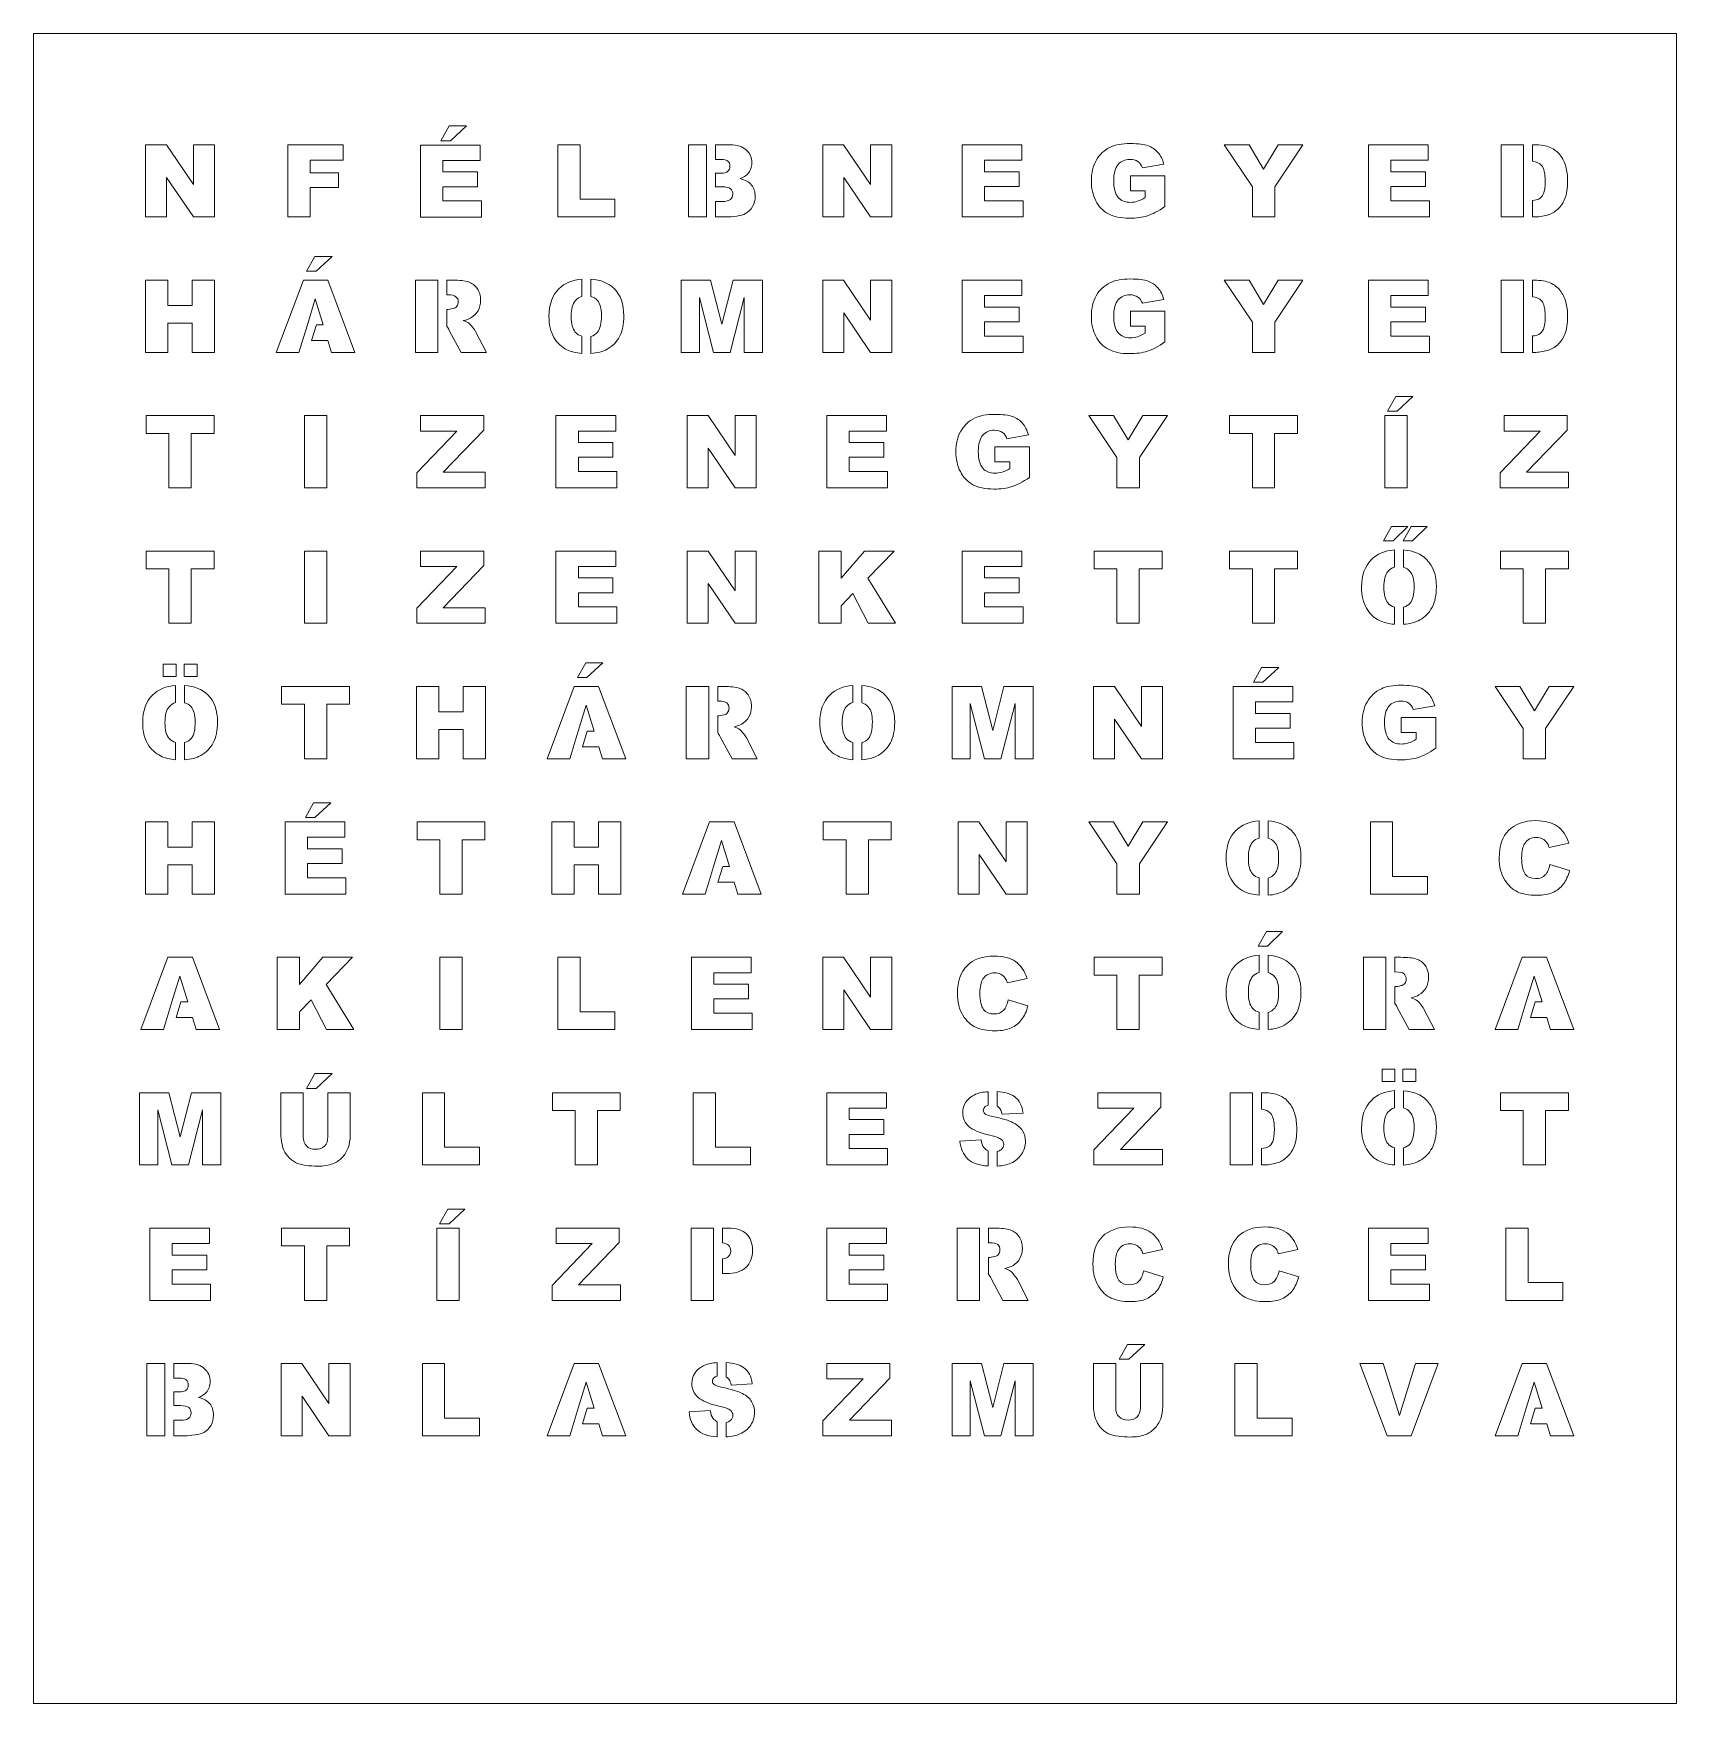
# Model space of a CAD drawing. Header units: inches. Extents: x -3.58 to 3.58, y -3.64 to 3.64.
import ezdxf

# ---------------------------------------------------------------- set-up
doc = ezdxf.new("R2010")
doc.units = ezdxf.units.IN
doc.header["$MEASUREMENT"] = 0
doc.layers.add('Layer 1', color=7, linetype='Continuous')

msp = doc.modelspace()

# ---------------------------------------------------------------- linework, layer by layer
at = {"layer": 'Layer 1', "color": 1, "lineweight": 0}
for points, knots in [([(-3.5827, 3.6417), (-3.5827, 3.6417), (3.5827, 3.6417), (3.5827, 3.6417), (3.5827, 3.6417), (3.5827, 3.6417), (3.5827, -3.6417), (3.5827, -3.6417), (3.5827, -3.6417), (3.5827, -3.6417), (-3.5827, -3.6417), (-3.5827, -3.6417), (-3.5827, -3.6417), (-3.5827, -3.6417), (-3.5827, 3.6417), (-3.5827, 3.6417)], [0, 0, 0, 0, 0.2, 0.2, 0.2, 0.2, 0.4, 0.4, 0.4, 0.4, 0.6, 0.6, 0.6, 0.6, 1, 1, 1, 1]), ([(-1.77, 3.238), (-1.77, 3.238), (-1.6948, 3.238), (-1.6948, 3.238), (-1.6948, 3.238), (-1.6948, 3.238), (-1.7643, 3.1738), (-1.7643, 3.1738), (-1.7643, 3.1738), (-1.7643, 3.1738), (-1.8061, 3.1738), (-1.8061, 3.1738), (-1.8061, 3.1738), (-1.8061, 3.1738), (-1.77, 3.238), (-1.77, 3.238)], [0, 0, 0, 0, 0.2, 0.2, 0.2, 0.2, 0.4, 0.4, 0.4, 0.4, 0.6, 0.6, 0.6, 0.6, 1, 1, 1, 1]), ([(-3.0934, 3.156), (-3.0934, 3.156), (-3.0026, 3.156), (-3.0026, 3.156), (-3.0026, 3.156), (-3.0026, 3.156), (-2.8845, 2.9821), (-2.8845, 2.9821), (-2.8845, 2.9821), (-2.8845, 2.9821), (-2.8845, 3.156), (-2.8845, 3.156), (-2.8845, 3.156), (-2.8845, 3.156), (-2.7925, 3.156), (-2.7925, 3.156), (-2.7925, 3.156), (-2.7925, 3.156), (-2.7925, 2.8411), (-2.7925, 2.8411), (-2.7925, 2.8411), (-2.7925, 2.8411), (-2.8845, 2.8411), (-2.8845, 2.8411), (-2.8845, 2.8411), (-2.8845, 2.8411), (-3.0019, 3.014), (-3.0019, 3.014), (-3.0019, 3.014), (-3.0019, 3.014), (-3.0019, 2.8411), (-3.0019, 2.8411), (-3.0019, 2.8411), (-3.0019, 2.8411), (-3.0934, 2.8411), (-3.0934, 2.8411), (-3.0934, 2.8411), (-3.0934, 2.8411), (-3.0934, 3.156), (-3.0934, 3.156)], [0, 0, 0, 0, 0.090909, 0.090909, 0.090909, 0.090909, 0.181818, 0.181818, 0.181818, 0.181818, 0.272727, 0.272727, 0.272727, 0.272727, 0.363636, 0.363636, 0.363636, 0.363636, 0.454545, 0.454545, 0.454545, 0.454545, 0.545455, 0.545455, 0.545455, 0.545455, 0.636364, 0.636364, 0.636364, 0.636364, 0.727273, 0.727273, 0.727273, 0.727273, 0.818182, 0.818182, 0.818182, 0.818182, 1, 1, 1, 1]), ([(-2.4727, 3.156), (-2.4727, 3.156), (-2.2321, 3.156), (-2.2321, 3.156), (-2.2321, 3.156), (-2.2321, 3.156), (-2.2321, 3.0883), (-2.2321, 3.0883), (-2.2321, 3.0883), (-2.2321, 3.0883), (-2.3751, 3.0883), (-2.3751, 3.0883), (-2.3751, 3.0883), (-2.3751, 3.0883), (-2.3751, 3.0333), (-2.3751, 3.0333), (-2.3751, 3.0333), (-2.3751, 3.0333), (-2.2528, 3.0333), (-2.2528, 3.0333), (-2.2528, 3.0333), (-2.2528, 3.0333), (-2.2528, 2.9695), (-2.2528, 2.9695), (-2.2528, 2.9695), (-2.2528, 2.9695), (-2.3751, 2.9695), (-2.3751, 2.9695), (-2.3751, 2.9695), (-2.3751, 2.9695), (-2.3751, 2.8411), (-2.3751, 2.8411), (-2.3751, 2.8411), (-2.3751, 2.8411), (-2.4727, 2.8411), (-2.4727, 2.8411), (-2.4727, 2.8411), (-2.4727, 2.8411), (-2.4727, 3.156), (-2.4727, 3.156)], [0, 0, 0, 0, 0.090909, 0.090909, 0.090909, 0.090909, 0.181818, 0.181818, 0.181818, 0.181818, 0.272727, 0.272727, 0.272727, 0.272727, 0.363636, 0.363636, 0.363636, 0.363636, 0.454545, 0.454545, 0.454545, 0.454545, 0.545455, 0.545455, 0.545455, 0.545455, 0.636364, 0.636364, 0.636364, 0.636364, 0.727273, 0.727273, 0.727273, 0.727273, 0.818182, 0.818182, 0.818182, 0.818182, 1, 1, 1, 1]), ([(-1.8945, 3.1549), (-1.8945, 3.1549), (-1.6341, 3.1549), (-1.6341, 3.1549), (-1.6341, 3.1549), (-1.6341, 3.1549), (-1.6341, 3.0876), (-1.6341, 3.0876), (-1.6341, 3.0876), (-1.6341, 3.0876), (-1.7968, 3.0876), (-1.7968, 3.0876), (-1.7968, 3.0876), (-1.7968, 3.0876), (-1.7968, 3.0374), (-1.7968, 3.0374), (-1.7968, 3.0374), (-1.7968, 3.0374), (-1.646, 3.0374), (-1.646, 3.0374), (-1.646, 3.0374), (-1.646, 3.0374), (-1.646, 2.9732), (-1.646, 2.9732), (-1.646, 2.9732), (-1.646, 2.9732), (-1.7968, 2.9732), (-1.7968, 2.9732), (-1.7968, 2.9732), (-1.7968, 2.9732), (-1.7968, 2.9112), (-1.7968, 2.9112), (-1.7968, 2.9112), (-1.7968, 2.9112), (-1.6292, 2.9112), (-1.6292, 2.9112), (-1.6292, 2.9112), (-1.6292, 2.9112), (-1.6292, 2.8399), (-1.6292, 2.8399), (-1.6292, 2.8399), (-1.6292, 2.8399), (-1.8945, 2.8399), (-1.8945, 2.8399), (-1.8945, 2.8399), (-1.8945, 2.8399), (-1.8945, 3.1549), (-1.8945, 3.1549)], [0, 0, 0, 0, 0.076923, 0.076923, 0.076923, 0.076923, 0.153846, 0.153846, 0.153846, 0.153846, 0.230769, 0.230769, 0.230769, 0.230769, 0.307692, 0.307692, 0.307692, 0.307692, 0.384615, 0.384615, 0.384615, 0.384615, 0.461538, 0.461538, 0.461538, 0.461538, 0.538462, 0.538462, 0.538462, 0.538462, 0.615385, 0.615385, 0.615385, 0.615385, 0.692308, 0.692308, 0.692308, 0.692308, 0.769231, 0.769231, 0.769231, 0.769231, 0.846154, 0.846154, 0.846154, 0.846154, 1, 1, 1, 1]), ([(-1.296, 3.156), (-1.296, 3.156), (-1.1988, 3.156), (-1.1988, 3.156), (-1.1988, 3.156), (-1.1988, 3.156), (-1.1988, 2.9185), (-1.1988, 2.9185), (-1.1988, 2.9185), (-1.1988, 2.9185), (-1.0466, 2.9185), (-1.0466, 2.9185), (-1.0466, 2.9185), (-1.0466, 2.9185), (-1.0466, 2.8411), (-1.0466, 2.8411), (-1.0466, 2.8411), (-1.0466, 2.8411), (-1.296, 2.8411), (-1.296, 2.8411), (-1.296, 2.8411), (-1.296, 2.8411), (-1.296, 3.156), (-1.296, 3.156)], [0, 0, 0, 0, 0.142857, 0.142857, 0.142857, 0.142857, 0.285714, 0.285714, 0.285714, 0.285714, 0.428571, 0.428571, 0.428571, 0.428571, 0.571429, 0.571429, 0.571429, 0.571429, 0.714286, 0.714286, 0.714286, 0.714286, 1, 1, 1, 1]), ([(-0.7264, 3.156), (-0.7264, 3.156), (-0.648, 3.156), (-0.648, 3.156), (-0.648, 3.156), (-0.648, 3.156), (-0.648, 2.8411), (-0.648, 2.8411), (-0.648, 2.8411), (-0.648, 2.8411), (-0.7264, 2.8411), (-0.7264, 2.8411), (-0.7264, 2.8411), (-0.7264, 2.8411), (-0.7264, 3.156), (-0.7264, 3.156)], [0, 0, 0, 0, 0.2, 0.2, 0.2, 0.2, 0.4, 0.4, 0.4, 0.4, 0.6, 0.6, 0.6, 0.6, 1, 1, 1, 1]), ([(-0.6086, 3.156), (-0.6086, 3.156), (-0.544, 3.156), (-0.544, 3.156), (-0.544, 3.156), (-0.5137, 3.156), (-0.4904, 3.1485), (-0.4741, 3.1335), (-0.4741, 3.1335), (-0.4578, 3.1184), (-0.4497, 3.0998), (-0.4497, 3.0776), (-0.4497, 3.0776), (-0.4497, 3.059), (-0.4555, 3.043), (-0.4671, 3.0297), (-0.4671, 3.0297), (-0.4748, 3.0208), (-0.4862, 3.0138), (-0.5011, 3.0086), (-0.5011, 3.0086), (-0.4784, 3.0032), (-0.4618, 2.9939), (-0.4511, 2.9806), (-0.4511, 2.9806), (-0.4405, 2.9673), (-0.4352, 2.9507), (-0.4352, 2.9307), (-0.4352, 2.9307), (-0.4352, 2.9143), (-0.439, 2.8997), (-0.4465, 2.8866), (-0.4465, 2.8866), (-0.4541, 2.8736), (-0.4646, 2.8633), (-0.4777, 2.8557), (-0.4777, 2.8557), (-0.4859, 2.851), (-0.4982, 2.8475), (-0.5147, 2.8454), (-0.5147, 2.8454), (-0.5366, 2.8425), (-0.5511, 2.8411), (-0.5583, 2.8411), (-0.5583, 2.8411), (-0.5583, 2.8411), (-0.6086, 2.8411), (-0.6086, 2.8411), (-0.6086, 2.8411), (-0.6086, 2.8411), (-0.6086, 2.9088), (-0.6086, 2.9088), (-0.6086, 2.9088), (-0.6086, 2.9088), (-0.5786, 2.9088), (-0.5786, 2.9088), (-0.5786, 2.9088), (-0.5619, 2.9088), (-0.55, 2.9118), (-0.5432, 2.9178), (-0.5432, 2.9178), (-0.5363, 2.9237), (-0.5328, 2.9316), (-0.5328, 2.9417), (-0.5328, 2.9417), (-0.5328, 2.951), (-0.5362, 2.9585), (-0.543, 2.9641), (-0.543, 2.9641), (-0.5498, 2.9697), (-0.5618, 2.9726), (-0.5789, 2.9726), (-0.5789, 2.9726), (-0.5789, 2.9726), (-0.6086, 2.9726), (-0.6086, 2.9726), (-0.6086, 2.9726), (-0.6086, 2.9726), (-0.6086, 3.0324), (-0.6086, 3.0324), (-0.6086, 3.0324), (-0.6086, 3.0324), (-0.5858, 3.0324), (-0.5858, 3.0324), (-0.5858, 3.0324), (-0.5706, 3.0324), (-0.56, 3.0351), (-0.5541, 3.0403), (-0.5541, 3.0403), (-0.5481, 3.0456), (-0.5451, 3.0531), (-0.5451, 3.063), (-0.5451, 3.063), (-0.5451, 3.0722), (-0.5481, 3.0794), (-0.5541, 3.0845), (-0.5541, 3.0845), (-0.56, 3.0897), (-0.5704, 3.0923), (-0.5852, 3.0923), (-0.5852, 3.0923), (-0.5852, 3.0923), (-0.6086, 3.0923), (-0.6086, 3.0923), (-0.6086, 3.0923), (-0.6086, 3.0923), (-0.6086, 3.156), (-0.6086, 3.156)], [0, 0, 0, 0, 0.035714, 0.035714, 0.035714, 0.035714, 0.071429, 0.071429, 0.071429, 0.071429, 0.107143, 0.107143, 0.107143, 0.107143, 0.142857, 0.142857, 0.142857, 0.142857, 0.178571, 0.178571, 0.178571, 0.178571, 0.214286, 0.214286, 0.214286, 0.214286, 0.25, 0.25, 0.25, 0.25, 0.285714, 0.285714, 0.285714, 0.285714, 0.321429, 0.321429, 0.321429, 0.321429, 0.357143, 0.357143, 0.357143, 0.357143, 0.392857, 0.392857, 0.392857, 0.392857, 0.428571, 0.428571, 0.428571, 0.428571, 0.464286, 0.464286, 0.464286, 0.464286, 0.5, 0.5, 0.5, 0.5, 0.535714, 0.535714, 0.535714, 0.535714, 0.571429, 0.571429, 0.571429, 0.571429, 0.607143, 0.607143, 0.607143, 0.607143, 0.642857, 0.642857, 0.642857, 0.642857, 0.678571, 0.678571, 0.678571, 0.678571, 0.714286, 0.714286, 0.714286, 0.714286, 0.75, 0.75, 0.75, 0.75, 0.785714, 0.785714, 0.785714, 0.785714, 0.821429, 0.821429, 0.821429, 0.821429, 0.857143, 0.857143, 0.857143, 0.857143, 0.892857, 0.892857, 0.892857, 0.892857, 0.928571, 0.928571, 0.928571, 0.928571, 1, 1, 1, 1]), ([(-0.1407, 3.156), (-0.1407, 3.156), (-0.0498, 3.156), (-0.0498, 3.156), (-0.0498, 3.156), (-0.0498, 3.156), (0.0683, 2.9821), (0.0683, 2.9821), (0.0683, 2.9821), (0.0683, 2.9821), (0.0683, 3.156), (0.0683, 3.156), (0.0683, 3.156), (0.0683, 3.156), (0.1602, 3.156), (0.1602, 3.156), (0.1602, 3.156), (0.1602, 3.156), (0.1602, 2.8411), (0.1602, 2.8411), (0.1602, 2.8411), (0.1602, 2.8411), (0.0683, 2.8411), (0.0683, 2.8411), (0.0683, 2.8411), (0.0683, 2.8411), (-0.0492, 3.014), (-0.0492, 3.014), (-0.0492, 3.014), (-0.0492, 3.014), (-0.0492, 2.8411), (-0.0492, 2.8411), (-0.0492, 2.8411), (-0.0492, 2.8411), (-0.1407, 2.8411), (-0.1407, 2.8411), (-0.1407, 2.8411), (-0.1407, 2.8411), (-0.1407, 3.156), (-0.1407, 3.156)], [0, 0, 0, 0, 0.090909, 0.090909, 0.090909, 0.090909, 0.181818, 0.181818, 0.181818, 0.181818, 0.272727, 0.272727, 0.272727, 0.272727, 0.363636, 0.363636, 0.363636, 0.363636, 0.454545, 0.454545, 0.454545, 0.454545, 0.545455, 0.545455, 0.545455, 0.545455, 0.636364, 0.636364, 0.636364, 0.636364, 0.727273, 0.727273, 0.727273, 0.727273, 0.818182, 0.818182, 0.818182, 0.818182, 1, 1, 1, 1]), ([(0.4677, 3.156), (0.4677, 3.156), (0.7281, 3.156), (0.7281, 3.156), (0.7281, 3.156), (0.7281, 3.156), (0.7281, 3.0887), (0.7281, 3.0887), (0.7281, 3.0887), (0.7281, 3.0887), (0.5654, 3.0887), (0.5654, 3.0887), (0.5654, 3.0887), (0.5654, 3.0887), (0.5654, 3.0386), (0.5654, 3.0386), (0.5654, 3.0386), (0.5654, 3.0386), (0.7162, 3.0386), (0.7162, 3.0386), (0.7162, 3.0386), (0.7162, 3.0386), (0.7162, 2.9744), (0.7162, 2.9744), (0.7162, 2.9744), (0.7162, 2.9744), (0.5654, 2.9744), (0.5654, 2.9744), (0.5654, 2.9744), (0.5654, 2.9744), (0.5654, 2.9123), (0.5654, 2.9123), (0.5654, 2.9123), (0.5654, 2.9123), (0.733, 2.9123), (0.733, 2.9123), (0.733, 2.9123), (0.733, 2.9123), (0.733, 2.8411), (0.733, 2.8411), (0.733, 2.8411), (0.733, 2.8411), (0.4677, 2.8411), (0.4677, 2.8411), (0.4677, 2.8411), (0.4677, 2.8411), (0.4677, 3.156), (0.4677, 3.156)], [0, 0, 0, 0, 0.076923, 0.076923, 0.076923, 0.076923, 0.153846, 0.153846, 0.153846, 0.153846, 0.230769, 0.230769, 0.230769, 0.230769, 0.307692, 0.307692, 0.307692, 0.307692, 0.384615, 0.384615, 0.384615, 0.384615, 0.461538, 0.461538, 0.461538, 0.461538, 0.538462, 0.538462, 0.538462, 0.538462, 0.615385, 0.615385, 0.615385, 0.615385, 0.692308, 0.692308, 0.692308, 0.692308, 0.769231, 0.769231, 0.769231, 0.769231, 0.846154, 0.846154, 0.846154, 0.846154, 1, 1, 1, 1]), ([(1.2008, 2.955), (1.2008, 2.955), (1.2008, 3.0206), (1.2008, 3.0206), (1.2008, 3.0206), (1.2008, 3.0206), (1.3512, 3.0206), (1.3512, 3.0206), (1.3512, 3.0206), (1.3512, 3.0206), (1.3512, 2.8866), (1.3512, 2.8866), (1.3512, 2.8866), (1.3224, 2.867), (1.297, 2.8535), (1.2749, 2.8464), (1.2749, 2.8464), (1.2528, 2.8393), (1.2265, 2.8358), (1.1962, 2.8358), (1.1962, 2.8358), (1.1588, 2.8358), (1.1283, 2.8422), (1.1047, 2.8549), (1.1047, 2.8549), (1.0812, 2.8676), (1.063, 2.8866), (1.05, 2.9118), (1.05, 2.9118), (1.037, 2.937), (1.0306, 2.9659), (1.0306, 2.9986), (1.0306, 2.9986), (1.0306, 3.0329), (1.0377, 3.0628), (1.0518, 3.0882), (1.0518, 3.0882), (1.066, 3.1136), (1.0867, 3.1329), (1.1141, 3.1461), (1.1141, 3.1461), (1.1354, 3.1563), (1.1641, 3.1613), (1.2002, 3.1613), (1.2002, 3.1613), (1.2349, 3.1613), (1.261, 3.1582), (1.2782, 3.1519), (1.2782, 3.1519), (1.2955, 3.1456), (1.3098, 3.1358), (1.3212, 3.1225), (1.3212, 3.1225), (1.3325, 3.1093), (1.3411, 3.0925), (1.3468, 3.0722), (1.3468, 3.0722), (1.3468, 3.0722), (1.2531, 3.0553), (1.2531, 3.0553), (1.2531, 3.0553), (1.2492, 3.0673), (1.2427, 3.0764), (1.2335, 3.0827), (1.2335, 3.0827), (1.2242, 3.0891), (1.2125, 3.0923), (1.1981, 3.0923), (1.1981, 3.0923), (1.1769, 3.0923), (1.1599, 3.0849), (1.1472, 3.07), (1.1472, 3.07), (1.1345, 3.0552), (1.1282, 3.0318), (1.1282, 2.9997), (1.1282, 2.9997), (1.1282, 2.9657), (1.1346, 2.9414), (1.1474, 2.9268), (1.1474, 2.9268), (1.1602, 2.9122), (1.1781, 2.9049), (1.2009, 2.9049), (1.2009, 2.9049), (1.2118, 2.9049), (1.2221, 2.9064), (1.232, 2.9096), (1.232, 2.9096), (1.2418, 2.9127), (1.2531, 2.9181), (1.2659, 2.9255), (1.2659, 2.9255), (1.2659, 2.9255), (1.2659, 2.955), (1.2659, 2.955), (1.2659, 2.955), (1.2659, 2.955), (1.2008, 2.955), (1.2008, 2.955)], [0, 0, 0, 0, 0.038462, 0.038462, 0.038462, 0.038462, 0.076923, 0.076923, 0.076923, 0.076923, 0.115385, 0.115385, 0.115385, 0.115385, 0.153846, 0.153846, 0.153846, 0.153846, 0.192308, 0.192308, 0.192308, 0.192308, 0.230769, 0.230769, 0.230769, 0.230769, 0.269231, 0.269231, 0.269231, 0.269231, 0.307692, 0.307692, 0.307692, 0.307692, 0.346154, 0.346154, 0.346154, 0.346154, 0.384615, 0.384615, 0.384615, 0.384615, 0.423077, 0.423077, 0.423077, 0.423077, 0.461538, 0.461538, 0.461538, 0.461538, 0.5, 0.5, 0.5, 0.5, 0.538462, 0.538462, 0.538462, 0.538462, 0.576923, 0.576923, 0.576923, 0.576923, 0.615385, 0.615385, 0.615385, 0.615385, 0.653846, 0.653846, 0.653846, 0.653846, 0.692308, 0.692308, 0.692308, 0.692308, 0.730769, 0.730769, 0.730769, 0.730769, 0.769231, 0.769231, 0.769231, 0.769231, 0.807692, 0.807692, 0.807692, 0.807692, 0.846154, 0.846154, 0.846154, 0.846154, 0.884615, 0.884615, 0.884615, 0.884615, 0.923077, 0.923077, 0.923077, 0.923077, 1, 1, 1, 1]), ([(1.6101, 3.156), (1.6101, 3.156), (1.7182, 3.156), (1.7182, 3.156), (1.7182, 3.156), (1.7182, 3.156), (1.7819, 3.05), (1.7819, 3.05), (1.7819, 3.05), (1.7819, 3.05), (1.8453, 3.156), (1.8453, 3.156), (1.8453, 3.156), (1.8453, 3.156), (1.9528, 3.156), (1.9528, 3.156), (1.9528, 3.156), (1.9528, 3.156), (1.8305, 2.973), (1.8305, 2.973), (1.8305, 2.973), (1.8305, 2.973), (1.8305, 2.8411), (1.8305, 2.8411), (1.8305, 2.8411), (1.8305, 2.8411), (1.7328, 2.8411), (1.7328, 2.8411), (1.7328, 2.8411), (1.7328, 2.8411), (1.7328, 2.973), (1.7328, 2.973), (1.7328, 2.973), (1.7328, 2.973), (1.6101, 3.156), (1.6101, 3.156)], [0, 0, 0, 0, 0.1, 0.1, 0.1, 0.1, 0.2, 0.2, 0.2, 0.2, 0.3, 0.3, 0.3, 0.3, 0.4, 0.4, 0.4, 0.4, 0.5, 0.5, 0.5, 0.5, 0.6, 0.6, 0.6, 0.6, 0.7, 0.7, 0.7, 0.7, 0.8, 0.8, 0.8, 0.8, 1, 1, 1, 1]), ([(2.2394, 3.156), (2.2394, 3.156), (2.4998, 3.156), (2.4998, 3.156), (2.4998, 3.156), (2.4998, 3.156), (2.4998, 3.0887), (2.4998, 3.0887), (2.4998, 3.0887), (2.4998, 3.0887), (2.337, 3.0887), (2.337, 3.0887), (2.337, 3.0887), (2.337, 3.0887), (2.337, 3.0386), (2.337, 3.0386), (2.337, 3.0386), (2.337, 3.0386), (2.4879, 3.0386), (2.4879, 3.0386), (2.4879, 3.0386), (2.4879, 3.0386), (2.4879, 2.9744), (2.4879, 2.9744), (2.4879, 2.9744), (2.4879, 2.9744), (2.337, 2.9744), (2.337, 2.9744), (2.337, 2.9744), (2.337, 2.9744), (2.337, 2.9123), (2.337, 2.9123), (2.337, 2.9123), (2.337, 2.9123), (2.5046, 2.9123), (2.5046, 2.9123), (2.5046, 2.9123), (2.5046, 2.9123), (2.5046, 2.8411), (2.5046, 2.8411), (2.5046, 2.8411), (2.5046, 2.8411), (2.2394, 2.8411), (2.2394, 2.8411), (2.2394, 2.8411), (2.2394, 2.8411), (2.2394, 3.156), (2.2394, 3.156)], [0, 0, 0, 0, 0.076923, 0.076923, 0.076923, 0.076923, 0.153846, 0.153846, 0.153846, 0.153846, 0.230769, 0.230769, 0.230769, 0.230769, 0.307692, 0.307692, 0.307692, 0.307692, 0.384615, 0.384615, 0.384615, 0.384615, 0.461538, 0.461538, 0.461538, 0.461538, 0.538462, 0.538462, 0.538462, 0.538462, 0.615385, 0.615385, 0.615385, 0.615385, 0.692308, 0.692308, 0.692308, 0.692308, 0.769231, 0.769231, 0.769231, 0.769231, 0.846154, 0.846154, 0.846154, 0.846154, 1, 1, 1, 1]), ([(2.8176, 3.156), (2.8176, 3.156), (2.9148, 3.156), (2.9148, 3.156), (2.9148, 3.156), (2.9148, 3.156), (2.9148, 3.0848), (2.9148, 3.0848), (2.9148, 3.0848), (2.9148, 3.0848), (2.9148, 2.9128), (2.9148, 2.9128), (2.9148, 2.9128), (2.9148, 2.9128), (2.9148, 2.8411), (2.9148, 2.8411), (2.9148, 2.8411), (2.9148, 2.8411), (2.8176, 2.8411), (2.8176, 2.8411), (2.8176, 2.8411), (2.8176, 2.8411), (2.8176, 3.156), (2.8176, 3.156)], [0, 0, 0, 0, 0.142857, 0.142857, 0.142857, 0.142857, 0.285714, 0.285714, 0.285714, 0.285714, 0.428571, 0.428571, 0.428571, 0.428571, 0.571429, 0.571429, 0.571429, 0.571429, 0.714286, 0.714286, 0.714286, 0.714286, 1, 1, 1, 1]), ([(2.9542, 3.156), (2.9542, 3.156), (2.9622, 3.156), (2.9622, 3.156), (2.9622, 3.156), (2.9907, 3.156), (3.0138, 3.1522), (3.0313, 3.1445), (3.0313, 3.1445), (3.0488, 3.1367), (3.0634, 3.1256), (3.0749, 3.1112), (3.0749, 3.1112), (3.0863, 3.0967), (3.0946, 3.0799), (3.0997, 3.0607), (3.0997, 3.0607), (3.1049, 3.0414), (3.1075, 3.0211), (3.1075, 2.9997), (3.1075, 2.9997), (3.1075, 2.966), (3.1037, 2.9399), (3.096, 2.9214), (3.096, 2.9214), (3.0884, 2.9028), (3.0777, 2.8873), (3.0641, 2.8747), (3.0641, 2.8747), (3.0504, 2.8622), (3.0359, 2.8538), (3.0202, 2.8497), (3.0202, 2.8497), (2.9989, 2.8439), (2.9796, 2.8411), (2.9622, 2.8411), (2.9622, 2.8411), (2.9622, 2.8411), (2.9542, 2.8411), (2.9542, 2.8411), (2.9542, 2.8411), (2.9542, 2.8411), (2.9542, 2.9133), (2.9542, 2.9133), (2.9542, 2.9133), (2.9666, 2.9142), (2.976, 2.9163), (2.9823, 2.9195), (2.9823, 2.9195), (2.9908, 2.9241), (2.9976, 2.9319), (3.0025, 2.9431), (3.0025, 2.9431), (3.0074, 2.9544), (3.0098, 2.9726), (3.0098, 2.9978), (3.0098, 2.9978), (3.0098, 3.0312), (3.0044, 3.054), (2.9935, 3.0663), (2.9935, 3.0663), (2.9849, 3.076), (2.9718, 3.0819), (2.9542, 3.084), (2.9542, 3.084), (2.9542, 3.084), (2.9542, 3.156), (2.9542, 3.156)], [0, 0, 0, 0, 0.055556, 0.055556, 0.055556, 0.055556, 0.111111, 0.111111, 0.111111, 0.111111, 0.166667, 0.166667, 0.166667, 0.166667, 0.222222, 0.222222, 0.222222, 0.222222, 0.277778, 0.277778, 0.277778, 0.277778, 0.333333, 0.333333, 0.333333, 0.333333, 0.388889, 0.388889, 0.388889, 0.388889, 0.444444, 0.444444, 0.444444, 0.444444, 0.5, 0.5, 0.5, 0.5, 0.555556, 0.555556, 0.555556, 0.555556, 0.611111, 0.611111, 0.611111, 0.611111, 0.666667, 0.666667, 0.666667, 0.666667, 0.722222, 0.722222, 0.722222, 0.722222, 0.777778, 0.777778, 0.777778, 0.777778, 0.833333, 0.833333, 0.833333, 0.833333, 0.888889, 0.888889, 0.888889, 0.888889, 1, 1, 1, 1]), ([(-2.3555, 2.6691), (-2.3555, 2.6691), (-2.2803, 2.6691), (-2.2803, 2.6691), (-2.2803, 2.6691), (-2.2803, 2.6691), (-2.3498, 2.6049), (-2.3498, 2.6049), (-2.3498, 2.6049), (-2.3498, 2.6049), (-2.3916, 2.6049), (-2.3916, 2.6049), (-2.3916, 2.6049), (-2.3916, 2.6049), (-2.3555, 2.6691), (-2.3555, 2.6691)], [0, 0, 0, 0, 0.2, 0.2, 0.2, 0.2, 0.4, 0.4, 0.4, 0.4, 0.6, 0.6, 0.6, 0.6, 1, 1, 1, 1]), ([(-3.0936, 2.5655), (-3.0936, 2.5655), (-2.9964, 2.5655), (-2.9964, 2.5655), (-2.9964, 2.5655), (-2.9964, 2.5655), (-2.9964, 2.4555), (-2.9964, 2.4555), (-2.9964, 2.4555), (-2.9964, 2.4555), (-2.89, 2.4555), (-2.89, 2.4555), (-2.89, 2.4555), (-2.89, 2.4555), (-2.89, 2.5655), (-2.89, 2.5655), (-2.89, 2.5655), (-2.89, 2.5655), (-2.7923, 2.5655), (-2.7923, 2.5655), (-2.7923, 2.5655), (-2.7923, 2.5655), (-2.7923, 2.2505), (-2.7923, 2.2505), (-2.7923, 2.2505), (-2.7923, 2.2505), (-2.89, 2.2505), (-2.89, 2.2505), (-2.89, 2.2505), (-2.89, 2.2505), (-2.89, 2.3781), (-2.89, 2.3781), (-2.89, 2.3781), (-2.89, 2.3781), (-2.9964, 2.3781), (-2.9964, 2.3781), (-2.9964, 2.3781), (-2.9964, 2.3781), (-2.9964, 2.2505), (-2.9964, 2.2505), (-2.9964, 2.2505), (-2.9964, 2.2505), (-3.0936, 2.2505), (-3.0936, 2.2505), (-3.0936, 2.2505), (-3.0936, 2.2505), (-3.0936, 2.5655), (-3.0936, 2.5655)], [0, 0, 0, 0, 0.076923, 0.076923, 0.076923, 0.076923, 0.153846, 0.153846, 0.153846, 0.153846, 0.230769, 0.230769, 0.230769, 0.230769, 0.307692, 0.307692, 0.307692, 0.307692, 0.384615, 0.384615, 0.384615, 0.384615, 0.461538, 0.461538, 0.461538, 0.461538, 0.538462, 0.538462, 0.538462, 0.538462, 0.615385, 0.615385, 0.615385, 0.615385, 0.692308, 0.692308, 0.692308, 0.692308, 0.769231, 0.769231, 0.769231, 0.769231, 0.846154, 0.846154, 0.846154, 0.846154, 1, 1, 1, 1]), ([(-2.2985, 2.3024), (-2.2985, 2.3024), (-2.3694, 2.3024), (-2.3694, 2.3024), (-2.3694, 2.3024), (-2.3694, 2.3024), (-2.3487, 2.3706), (-2.3487, 2.3706), (-2.3487, 2.3706), (-2.3487, 2.3706), (-2.3191, 2.3706), (-2.3191, 2.3706), (-2.3191, 2.3706), (-2.3191, 2.3706), (-2.3535, 2.4838), (-2.3535, 2.4838), (-2.3535, 2.4838), (-2.3535, 2.4838), (-2.388, 2.3706), (-2.388, 2.3706), (-2.388, 2.3706), (-2.388, 2.3706), (-2.388, 2.3706), (-2.388, 2.3706), (-2.388, 2.3706), (-2.388, 2.3706), (-2.419, 2.269), (-2.419, 2.269), (-2.419, 2.269), (-2.419, 2.269), (-2.4246, 2.2505), (-2.4246, 2.2505), (-2.4246, 2.2505), (-2.4246, 2.2505), (-2.524, 2.2505), (-2.524, 2.2505), (-2.524, 2.2505), (-2.524, 2.2505), (-2.4054, 2.5655), (-2.4054, 2.5655), (-2.4054, 2.5655), (-2.4054, 2.5655), (-2.2989, 2.5655), (-2.2989, 2.5655), (-2.2989, 2.5655), (-2.2989, 2.5655), (-2.1809, 2.2505), (-2.1809, 2.2505), (-2.1809, 2.2505), (-2.1809, 2.2505), (-2.2828, 2.2505), (-2.2828, 2.2505), (-2.2828, 2.2505), (-2.2828, 2.2505), (-2.2985, 2.3024), (-2.2985, 2.3024)], [0, 0, 0, 0, 0.066667, 0.066667, 0.066667, 0.066667, 0.133333, 0.133333, 0.133333, 0.133333, 0.2, 0.2, 0.2, 0.2, 0.266667, 0.266667, 0.266667, 0.266667, 0.333333, 0.333333, 0.333333, 0.333333, 0.4, 0.4, 0.4, 0.4, 0.466667, 0.466667, 0.466667, 0.466667, 0.533333, 0.533333, 0.533333, 0.533333, 0.6, 0.6, 0.6, 0.6, 0.666667, 0.666667, 0.666667, 0.666667, 0.733333, 0.733333, 0.733333, 0.733333, 0.8, 0.8, 0.8, 0.8, 0.866667, 0.866667, 0.866667, 0.866667, 1, 1, 1, 1]), ([(-1.9167, 2.2505), (-1.9167, 2.2505), (-1.9167, 2.5655), (-1.9167, 2.5655), (-1.9167, 2.5655), (-1.9167, 2.5655), (-1.8191, 2.5655), (-1.8191, 2.5655), (-1.8191, 2.5655), (-1.8191, 2.5655), (-1.8191, 2.5017), (-1.8191, 2.5017), (-1.8191, 2.5017), (-1.8191, 2.5017), (-1.8191, 2.4375), (-1.8191, 2.4375), (-1.8191, 2.4375), (-1.8191, 2.4375), (-1.8191, 2.3781), (-1.8191, 2.3781), (-1.8191, 2.3781), (-1.8191, 2.3781), (-1.8191, 2.2505), (-1.8191, 2.2505), (-1.8191, 2.2505), (-1.8191, 2.2505), (-1.9167, 2.2505), (-1.9167, 2.2505)], [0, 0, 0, 0, 0.125, 0.125, 0.125, 0.125, 0.25, 0.25, 0.25, 0.25, 0.375, 0.375, 0.375, 0.375, 0.5, 0.5, 0.5, 0.5, 0.625, 0.625, 0.625, 0.625, 0.75, 0.75, 0.75, 0.75, 1, 1, 1, 1]), ([(-1.7797, 2.5655), (-1.7797, 2.5655), (-1.7545, 2.5655), (-1.7545, 2.5655), (-1.7545, 2.5655), (-1.7245, 2.5655), (-1.7015, 2.5629), (-1.6856, 2.5577), (-1.6856, 2.5577), (-1.6697, 2.5526), (-1.6569, 2.543), (-1.6471, 2.5291), (-1.6471, 2.5291), (-1.6374, 2.5151), (-1.6325, 2.498), (-1.6325, 2.4779), (-1.6325, 2.4779), (-1.6325, 2.4604), (-1.6363, 2.4453), (-1.6438, 2.4326), (-1.6438, 2.4326), (-1.6512, 2.4199), (-1.6614, 2.4096), (-1.6746, 2.4017), (-1.6746, 2.4017), (-1.6828, 2.3967), (-1.6943, 2.3925), (-1.7087, 2.3892), (-1.7087, 2.3892), (-1.6971, 2.3854), (-1.6887, 2.3815), (-1.6834, 2.3777), (-1.6834, 2.3777), (-1.6799, 2.3751), (-1.6747, 2.3695), (-1.6679, 2.3611), (-1.6679, 2.3611), (-1.6611, 2.3527), (-1.6566, 2.3461), (-1.6543, 2.3415), (-1.6543, 2.3415), (-1.6543, 2.3415), (-1.607, 2.2505), (-1.607, 2.2505), (-1.607, 2.2505), (-1.607, 2.2505), (-1.717, 2.2505), (-1.717, 2.2505), (-1.717, 2.2505), (-1.717, 2.2505), (-1.769, 2.3466), (-1.769, 2.3466), (-1.769, 2.3466), (-1.7728, 2.3538), (-1.7764, 2.3595), (-1.7797, 2.3638), (-1.7797, 2.3638), (-1.7797, 2.3638), (-1.7797, 2.4375), (-1.7797, 2.4375), (-1.7797, 2.4375), (-1.7797, 2.4375), (-1.7779, 2.4375), (-1.7779, 2.4375), (-1.7779, 2.4375), (-1.7735, 2.4375), (-1.7649, 2.4389), (-1.7521, 2.4418), (-1.7521, 2.4418), (-1.7457, 2.4431), (-1.7404, 2.4464), (-1.7364, 2.4517), (-1.7364, 2.4517), (-1.7322, 2.4571), (-1.7302, 2.4631), (-1.7302, 2.47), (-1.7302, 2.47), (-1.7302, 2.4802), (-1.7334, 2.4881), (-1.7399, 2.4935), (-1.7399, 2.4935), (-1.7463, 2.499), (-1.7584, 2.5017), (-1.7762, 2.5017), (-1.7762, 2.5017), (-1.7762, 2.5017), (-1.7797, 2.5017), (-1.7797, 2.5017), (-1.7797, 2.5017), (-1.7797, 2.5017), (-1.7797, 2.5655), (-1.7797, 2.5655)], [0, 0, 0, 0, 0.041667, 0.041667, 0.041667, 0.041667, 0.083333, 0.083333, 0.083333, 0.083333, 0.125, 0.125, 0.125, 0.125, 0.166667, 0.166667, 0.166667, 0.166667, 0.208333, 0.208333, 0.208333, 0.208333, 0.25, 0.25, 0.25, 0.25, 0.291667, 0.291667, 0.291667, 0.291667, 0.333333, 0.333333, 0.333333, 0.333333, 0.375, 0.375, 0.375, 0.375, 0.416667, 0.416667, 0.416667, 0.416667, 0.458333, 0.458333, 0.458333, 0.458333, 0.5, 0.5, 0.5, 0.5, 0.541667, 0.541667, 0.541667, 0.541667, 0.583333, 0.583333, 0.583333, 0.583333, 0.625, 0.625, 0.625, 0.625, 0.666667, 0.666667, 0.666667, 0.666667, 0.708333, 0.708333, 0.708333, 0.708333, 0.75, 0.75, 0.75, 0.75, 0.791667, 0.791667, 0.791667, 0.791667, 0.833333, 0.833333, 0.833333, 0.833333, 0.875, 0.875, 0.875, 0.875, 0.916667, 0.916667, 0.916667, 0.916667, 1, 1, 1, 1]), ([(-1.3345, 2.4079), (-1.3345, 2.4593), (-1.3202, 2.4993), (-1.2916, 2.5279), (-1.2916, 2.5279), (-1.2666, 2.5529), (-1.2331, 2.567), (-1.191, 2.5702), (-1.191, 2.5702), (-1.191, 2.5702), (-1.191, 2.4949), (-1.191, 2.4949), (-1.191, 2.4949), (-1.2021, 2.4918), (-1.2116, 2.4857), (-1.2194, 2.4766), (-1.2194, 2.4766), (-1.2314, 2.4627), (-1.2373, 2.4397), (-1.2373, 2.4077), (-1.2373, 2.4077), (-1.2373, 2.3759), (-1.2314, 2.3531), (-1.2196, 2.3392), (-1.2196, 2.3392), (-1.2118, 2.3302), (-1.2023, 2.3241), (-1.191, 2.3209), (-1.191, 2.3209), (-1.191, 2.3209), (-1.191, 2.2462), (-1.191, 2.2462), (-1.191, 2.2462), (-1.2164, 2.2482), (-1.2381, 2.2535), (-1.2562, 2.2623), (-1.2562, 2.2623), (-1.2795, 2.2736), (-1.2984, 2.2915), (-1.3128, 2.316), (-1.3128, 2.316), (-1.3273, 2.3404), (-1.3345, 2.3711), (-1.3345, 2.4079)], [0, 0, 0, 0, 0.083333, 0.083333, 0.083333, 0.083333, 0.166667, 0.166667, 0.166667, 0.166667, 0.25, 0.25, 0.25, 0.25, 0.333333, 0.333333, 0.333333, 0.333333, 0.416667, 0.416667, 0.416667, 0.416667, 0.5, 0.5, 0.5, 0.5, 0.583333, 0.583333, 0.583333, 0.583333, 0.666667, 0.666667, 0.666667, 0.666667, 0.75, 0.75, 0.75, 0.75, 0.833333, 0.833333, 0.833333, 0.833333, 1, 1, 1, 1]), ([(-1.1516, 2.5701), (-1.1089, 2.5669), (-1.0753, 2.5531), (-1.0506, 2.5287), (-1.0506, 2.5287), (-1.0223, 2.5006), (-1.0081, 2.4611), (-1.0081, 2.4105), (-1.0081, 2.4105), (-1.0081, 2.3736), (-1.0143, 2.3435), (-1.0267, 2.32), (-1.0267, 2.32), (-1.0391, 2.2965), (-1.057, 2.2781), (-1.0804, 2.265), (-1.0804, 2.265), (-1.1001, 2.254), (-1.1238, 2.2476), (-1.1516, 2.2459), (-1.1516, 2.2459), (-1.1516, 2.2459), (-1.1516, 2.3207), (-1.1516, 2.3207), (-1.1516, 2.3207), (-1.1399, 2.3237), (-1.1301, 2.3298), (-1.1226, 2.3388), (-1.1226, 2.3388), (-1.1111, 2.3524), (-1.1053, 2.3767), (-1.1053, 2.412), (-1.1053, 2.412), (-1.1053, 2.4416), (-1.1113, 2.4632), (-1.1233, 2.4769), (-1.1233, 2.4769), (-1.131, 2.4857), (-1.1404, 2.4916), (-1.1516, 2.4948), (-1.1516, 2.4948), (-1.1516, 2.4948), (-1.1516, 2.5701), (-1.1516, 2.5701)], [0, 0, 0, 0, 0.083333, 0.083333, 0.083333, 0.083333, 0.166667, 0.166667, 0.166667, 0.166667, 0.25, 0.25, 0.25, 0.25, 0.333333, 0.333333, 0.333333, 0.333333, 0.416667, 0.416667, 0.416667, 0.416667, 0.5, 0.5, 0.5, 0.5, 0.583333, 0.583333, 0.583333, 0.583333, 0.666667, 0.666667, 0.666667, 0.666667, 0.75, 0.75, 0.75, 0.75, 0.833333, 0.833333, 0.833333, 0.833333, 1, 1, 1, 1]), ([(-0.7578, 2.5655), (-0.7578, 2.5655), (-0.6294, 2.5655), (-0.6294, 2.5655), (-0.6294, 2.5655), (-0.6294, 2.5655), (-0.5805, 2.3738), (-0.5805, 2.3738), (-0.5805, 2.3738), (-0.5805, 2.3738), (-0.5315, 2.5655), (-0.5315, 2.5655), (-0.5315, 2.5655), (-0.5315, 2.5655), (-0.4037, 2.5655), (-0.4037, 2.5655), (-0.4037, 2.5655), (-0.4037, 2.5655), (-0.4037, 2.2505), (-0.4037, 2.2505), (-0.4037, 2.2505), (-0.4037, 2.2505), (-0.4833, 2.2505), (-0.4833, 2.2505), (-0.4833, 2.2505), (-0.4833, 2.2505), (-0.4833, 2.4906), (-0.4833, 2.4906), (-0.4833, 2.4906), (-0.4833, 2.4906), (-0.5448, 2.2505), (-0.5448, 2.2505), (-0.5448, 2.2505), (-0.5448, 2.2505), (-0.6169, 2.2505), (-0.6169, 2.2505), (-0.6169, 2.2505), (-0.6169, 2.2505), (-0.6782, 2.4906), (-0.6782, 2.4906), (-0.6782, 2.4906), (-0.6782, 2.4906), (-0.6782, 2.2505), (-0.6782, 2.2505), (-0.6782, 2.2505), (-0.6782, 2.2505), (-0.7578, 2.2505), (-0.7578, 2.2505), (-0.7578, 2.2505), (-0.7578, 2.2505), (-0.7578, 2.5655), (-0.7578, 2.5655)], [0, 0, 0, 0, 0.071429, 0.071429, 0.071429, 0.071429, 0.142857, 0.142857, 0.142857, 0.142857, 0.214286, 0.214286, 0.214286, 0.214286, 0.285714, 0.285714, 0.285714, 0.285714, 0.357143, 0.357143, 0.357143, 0.357143, 0.428571, 0.428571, 0.428571, 0.428571, 0.5, 0.5, 0.5, 0.5, 0.571429, 0.571429, 0.571429, 0.571429, 0.642857, 0.642857, 0.642857, 0.642857, 0.714286, 0.714286, 0.714286, 0.714286, 0.785714, 0.785714, 0.785714, 0.785714, 0.857143, 0.857143, 0.857143, 0.857143, 1, 1, 1, 1]), ([(-0.1407, 2.5655), (-0.1407, 2.5655), (-0.0498, 2.5655), (-0.0498, 2.5655), (-0.0498, 2.5655), (-0.0498, 2.5655), (0.0683, 2.3916), (0.0683, 2.3916), (0.0683, 2.3916), (0.0683, 2.3916), (0.0683, 2.5655), (0.0683, 2.5655), (0.0683, 2.5655), (0.0683, 2.5655), (0.1602, 2.5655), (0.1602, 2.5655), (0.1602, 2.5655), (0.1602, 2.5655), (0.1602, 2.2505), (0.1602, 2.2505), (0.1602, 2.2505), (0.1602, 2.2505), (0.0683, 2.2505), (0.0683, 2.2505), (0.0683, 2.2505), (0.0683, 2.2505), (-0.0492, 2.4235), (-0.0492, 2.4235), (-0.0492, 2.4235), (-0.0492, 2.4235), (-0.0492, 2.2505), (-0.0492, 2.2505), (-0.0492, 2.2505), (-0.0492, 2.2505), (-0.1407, 2.2505), (-0.1407, 2.2505), (-0.1407, 2.2505), (-0.1407, 2.2505), (-0.1407, 2.5655), (-0.1407, 2.5655)], [0, 0, 0, 0, 0.090909, 0.090909, 0.090909, 0.090909, 0.181818, 0.181818, 0.181818, 0.181818, 0.272727, 0.272727, 0.272727, 0.272727, 0.363636, 0.363636, 0.363636, 0.363636, 0.454545, 0.454545, 0.454545, 0.454545, 0.545455, 0.545455, 0.545455, 0.545455, 0.636364, 0.636364, 0.636364, 0.636364, 0.727273, 0.727273, 0.727273, 0.727273, 0.818182, 0.818182, 0.818182, 0.818182, 1, 1, 1, 1]), ([(0.4677, 2.5655), (0.4677, 2.5655), (0.7281, 2.5655), (0.7281, 2.5655), (0.7281, 2.5655), (0.7281, 2.5655), (0.7281, 2.4982), (0.7281, 2.4982), (0.7281, 2.4982), (0.7281, 2.4982), (0.5654, 2.4982), (0.5654, 2.4982), (0.5654, 2.4982), (0.5654, 2.4982), (0.5654, 2.448), (0.5654, 2.448), (0.5654, 2.448), (0.5654, 2.448), (0.7162, 2.448), (0.7162, 2.448), (0.7162, 2.448), (0.7162, 2.448), (0.7162, 2.3838), (0.7162, 2.3838), (0.7162, 2.3838), (0.7162, 2.3838), (0.5654, 2.3838), (0.5654, 2.3838), (0.5654, 2.3838), (0.5654, 2.3838), (0.5654, 2.3218), (0.5654, 2.3218), (0.5654, 2.3218), (0.5654, 2.3218), (0.733, 2.3218), (0.733, 2.3218), (0.733, 2.3218), (0.733, 2.3218), (0.733, 2.2505), (0.733, 2.2505), (0.733, 2.2505), (0.733, 2.2505), (0.4677, 2.2505), (0.4677, 2.2505), (0.4677, 2.2505), (0.4677, 2.2505), (0.4677, 2.5655), (0.4677, 2.5655)], [0, 0, 0, 0, 0.076923, 0.076923, 0.076923, 0.076923, 0.153846, 0.153846, 0.153846, 0.153846, 0.230769, 0.230769, 0.230769, 0.230769, 0.307692, 0.307692, 0.307692, 0.307692, 0.384615, 0.384615, 0.384615, 0.384615, 0.461538, 0.461538, 0.461538, 0.461538, 0.538462, 0.538462, 0.538462, 0.538462, 0.615385, 0.615385, 0.615385, 0.615385, 0.692308, 0.692308, 0.692308, 0.692308, 0.769231, 0.769231, 0.769231, 0.769231, 0.846154, 0.846154, 0.846154, 0.846154, 1, 1, 1, 1]), ([(1.2008, 2.3645), (1.2008, 2.3645), (1.2008, 2.43), (1.2008, 2.43), (1.2008, 2.43), (1.2008, 2.43), (1.3512, 2.43), (1.3512, 2.43), (1.3512, 2.43), (1.3512, 2.43), (1.3512, 2.2961), (1.3512, 2.2961), (1.3512, 2.2961), (1.3224, 2.2764), (1.297, 2.263), (1.2749, 2.2559), (1.2749, 2.2559), (1.2528, 2.2488), (1.2265, 2.2453), (1.1962, 2.2453), (1.1962, 2.2453), (1.1588, 2.2453), (1.1283, 2.2516), (1.1047, 2.2644), (1.1047, 2.2644), (1.0812, 2.2771), (1.063, 2.2961), (1.05, 2.3213), (1.05, 2.3213), (1.037, 2.3464), (1.0306, 2.3754), (1.0306, 2.408), (1.0306, 2.408), (1.0306, 2.4424), (1.0377, 2.4722), (1.0518, 2.4977), (1.0518, 2.4977), (1.066, 2.523), (1.0867, 2.5423), (1.1141, 2.5555), (1.1141, 2.5555), (1.1354, 2.5657), (1.1641, 2.5708), (1.2002, 2.5708), (1.2002, 2.5708), (1.2349, 2.5708), (1.261, 2.5676), (1.2782, 2.5613), (1.2782, 2.5613), (1.2955, 2.555), (1.3098, 2.5453), (1.3212, 2.532), (1.3212, 2.532), (1.3325, 2.5187), (1.3411, 2.5019), (1.3468, 2.4816), (1.3468, 2.4816), (1.3468, 2.4816), (1.2531, 2.4648), (1.2531, 2.4648), (1.2531, 2.4648), (1.2492, 2.4767), (1.2427, 2.4859), (1.2335, 2.4922), (1.2335, 2.4922), (1.2242, 2.4986), (1.2125, 2.5017), (1.1981, 2.5017), (1.1981, 2.5017), (1.1769, 2.5017), (1.1599, 2.4943), (1.1472, 2.4795), (1.1472, 2.4795), (1.1345, 2.4647), (1.1282, 2.4412), (1.1282, 2.4092), (1.1282, 2.4092), (1.1282, 2.3752), (1.1346, 2.3508), (1.1474, 2.3362), (1.1474, 2.3362), (1.1602, 2.3216), (1.1781, 2.3143), (1.2009, 2.3143), (1.2009, 2.3143), (1.2118, 2.3143), (1.2221, 2.3159), (1.232, 2.319), (1.232, 2.319), (1.2418, 2.3222), (1.2531, 2.3275), (1.2659, 2.335), (1.2659, 2.335), (1.2659, 2.335), (1.2659, 2.3645), (1.2659, 2.3645), (1.2659, 2.3645), (1.2659, 2.3645), (1.2008, 2.3645), (1.2008, 2.3645)], [0, 0, 0, 0, 0.038462, 0.038462, 0.038462, 0.038462, 0.076923, 0.076923, 0.076923, 0.076923, 0.115385, 0.115385, 0.115385, 0.115385, 0.153846, 0.153846, 0.153846, 0.153846, 0.192308, 0.192308, 0.192308, 0.192308, 0.230769, 0.230769, 0.230769, 0.230769, 0.269231, 0.269231, 0.269231, 0.269231, 0.307692, 0.307692, 0.307692, 0.307692, 0.346154, 0.346154, 0.346154, 0.346154, 0.384615, 0.384615, 0.384615, 0.384615, 0.423077, 0.423077, 0.423077, 0.423077, 0.461538, 0.461538, 0.461538, 0.461538, 0.5, 0.5, 0.5, 0.5, 0.538462, 0.538462, 0.538462, 0.538462, 0.576923, 0.576923, 0.576923, 0.576923, 0.615385, 0.615385, 0.615385, 0.615385, 0.653846, 0.653846, 0.653846, 0.653846, 0.692308, 0.692308, 0.692308, 0.692308, 0.730769, 0.730769, 0.730769, 0.730769, 0.769231, 0.769231, 0.769231, 0.769231, 0.807692, 0.807692, 0.807692, 0.807692, 0.846154, 0.846154, 0.846154, 0.846154, 0.884615, 0.884615, 0.884615, 0.884615, 0.923077, 0.923077, 0.923077, 0.923077, 1, 1, 1, 1]), ([(1.6101, 2.5655), (1.6101, 2.5655), (1.7182, 2.5655), (1.7182, 2.5655), (1.7182, 2.5655), (1.7182, 2.5655), (1.7819, 2.4595), (1.7819, 2.4595), (1.7819, 2.4595), (1.7819, 2.4595), (1.8453, 2.5655), (1.8453, 2.5655), (1.8453, 2.5655), (1.8453, 2.5655), (1.9528, 2.5655), (1.9528, 2.5655), (1.9528, 2.5655), (1.9528, 2.5655), (1.8305, 2.3824), (1.8305, 2.3824), (1.8305, 2.3824), (1.8305, 2.3824), (1.8305, 2.2505), (1.8305, 2.2505), (1.8305, 2.2505), (1.8305, 2.2505), (1.7328, 2.2505), (1.7328, 2.2505), (1.7328, 2.2505), (1.7328, 2.2505), (1.7328, 2.3824), (1.7328, 2.3824), (1.7328, 2.3824), (1.7328, 2.3824), (1.6101, 2.5655), (1.6101, 2.5655)], [0, 0, 0, 0, 0.1, 0.1, 0.1, 0.1, 0.2, 0.2, 0.2, 0.2, 0.3, 0.3, 0.3, 0.3, 0.4, 0.4, 0.4, 0.4, 0.5, 0.5, 0.5, 0.5, 0.6, 0.6, 0.6, 0.6, 0.7, 0.7, 0.7, 0.7, 0.8, 0.8, 0.8, 0.8, 1, 1, 1, 1]), ([(2.2394, 2.5655), (2.2394, 2.5655), (2.4998, 2.5655), (2.4998, 2.5655), (2.4998, 2.5655), (2.4998, 2.5655), (2.4998, 2.4982), (2.4998, 2.4982), (2.4998, 2.4982), (2.4998, 2.4982), (2.337, 2.4982), (2.337, 2.4982), (2.337, 2.4982), (2.337, 2.4982), (2.337, 2.448), (2.337, 2.448), (2.337, 2.448), (2.337, 2.448), (2.4879, 2.448), (2.4879, 2.448), (2.4879, 2.448), (2.4879, 2.448), (2.4879, 2.3838), (2.4879, 2.3838), (2.4879, 2.3838), (2.4879, 2.3838), (2.337, 2.3838), (2.337, 2.3838), (2.337, 2.3838), (2.337, 2.3838), (2.337, 2.3218), (2.337, 2.3218), (2.337, 2.3218), (2.337, 2.3218), (2.5046, 2.3218), (2.5046, 2.3218), (2.5046, 2.3218), (2.5046, 2.3218), (2.5046, 2.2505), (2.5046, 2.2505), (2.5046, 2.2505), (2.5046, 2.2505), (2.2394, 2.2505), (2.2394, 2.2505), (2.2394, 2.2505), (2.2394, 2.2505), (2.2394, 2.5655), (2.2394, 2.5655)], [0, 0, 0, 0, 0.076923, 0.076923, 0.076923, 0.076923, 0.153846, 0.153846, 0.153846, 0.153846, 0.230769, 0.230769, 0.230769, 0.230769, 0.307692, 0.307692, 0.307692, 0.307692, 0.384615, 0.384615, 0.384615, 0.384615, 0.461538, 0.461538, 0.461538, 0.461538, 0.538462, 0.538462, 0.538462, 0.538462, 0.615385, 0.615385, 0.615385, 0.615385, 0.692308, 0.692308, 0.692308, 0.692308, 0.769231, 0.769231, 0.769231, 0.769231, 0.846154, 0.846154, 0.846154, 0.846154, 1, 1, 1, 1]), ([(2.8176, 2.5655), (2.8176, 2.5655), (2.9148, 2.5655), (2.9148, 2.5655), (2.9148, 2.5655), (2.9148, 2.5655), (2.9148, 2.4942), (2.9148, 2.4942), (2.9148, 2.4942), (2.9148, 2.4942), (2.9148, 2.3222), (2.9148, 2.3222), (2.9148, 2.3222), (2.9148, 2.3222), (2.9148, 2.2505), (2.9148, 2.2505), (2.9148, 2.2505), (2.9148, 2.2505), (2.8176, 2.2505), (2.8176, 2.2505), (2.8176, 2.2505), (2.8176, 2.2505), (2.8176, 2.5655), (2.8176, 2.5655)], [0, 0, 0, 0, 0.142857, 0.142857, 0.142857, 0.142857, 0.285714, 0.285714, 0.285714, 0.285714, 0.428571, 0.428571, 0.428571, 0.428571, 0.571429, 0.571429, 0.571429, 0.571429, 0.714286, 0.714286, 0.714286, 0.714286, 1, 1, 1, 1]), ([(2.9542, 2.5655), (2.9542, 2.5655), (2.9622, 2.5655), (2.9622, 2.5655), (2.9622, 2.5655), (2.9907, 2.5655), (3.0138, 2.5616), (3.0313, 2.5539), (3.0313, 2.5539), (3.0488, 2.5461), (3.0634, 2.5351), (3.0749, 2.5206), (3.0749, 2.5206), (3.0863, 2.5061), (3.0946, 2.4893), (3.0997, 2.4701), (3.0997, 2.4701), (3.1049, 2.4509), (3.1075, 2.4306), (3.1075, 2.4091), (3.1075, 2.4091), (3.1075, 2.3755), (3.1037, 2.3494), (3.096, 2.3308), (3.096, 2.3308), (3.0884, 2.3123), (3.0777, 2.2967), (3.0641, 2.2842), (3.0641, 2.2842), (3.0504, 2.2716), (3.0359, 2.2633), (3.0202, 2.2591), (3.0202, 2.2591), (2.9989, 2.2534), (2.9796, 2.2505), (2.9622, 2.2505), (2.9622, 2.2505), (2.9622, 2.2505), (2.9542, 2.2505), (2.9542, 2.2505), (2.9542, 2.2505), (2.9542, 2.2505), (2.9542, 2.3227), (2.9542, 2.3227), (2.9542, 2.3227), (2.9666, 2.3236), (2.976, 2.3257), (2.9823, 2.329), (2.9823, 2.329), (2.9908, 2.3335), (2.9976, 2.3414), (3.0025, 2.3526), (3.0025, 2.3526), (3.0074, 2.3639), (3.0098, 2.3821), (3.0098, 2.4073), (3.0098, 2.4073), (3.0098, 2.4406), (3.0044, 2.4634), (2.9935, 2.4758), (2.9935, 2.4758), (2.9849, 2.4855), (2.9718, 2.4914), (2.9542, 2.4934), (2.9542, 2.4934), (2.9542, 2.4934), (2.9542, 2.5655), (2.9542, 2.5655)], [0, 0, 0, 0, 0.055556, 0.055556, 0.055556, 0.055556, 0.111111, 0.111111, 0.111111, 0.111111, 0.166667, 0.166667, 0.166667, 0.166667, 0.222222, 0.222222, 0.222222, 0.222222, 0.277778, 0.277778, 0.277778, 0.277778, 0.333333, 0.333333, 0.333333, 0.333333, 0.388889, 0.388889, 0.388889, 0.388889, 0.444444, 0.444444, 0.444444, 0.444444, 0.5, 0.5, 0.5, 0.5, 0.555556, 0.555556, 0.555556, 0.555556, 0.611111, 0.611111, 0.611111, 0.611111, 0.666667, 0.666667, 0.666667, 0.666667, 0.722222, 0.722222, 0.722222, 0.722222, 0.777778, 0.777778, 0.777778, 0.777778, 0.833333, 0.833333, 0.833333, 0.833333, 0.888889, 0.888889, 0.888889, 0.888889, 1, 1, 1, 1]), ([(2.3579, 2.0581), (2.3579, 2.0581), (2.4331, 2.0581), (2.4331, 2.0581), (2.4331, 2.0581), (2.4331, 2.0581), (2.3636, 1.9939), (2.3636, 1.9939), (2.3636, 1.9939), (2.3636, 1.9939), (2.3218, 1.9939), (2.3218, 1.9939), (2.3218, 1.9939), (2.3218, 1.9939), (2.3579, 2.0581), (2.3579, 2.0581)], [0, 0, 0, 0, 0.2, 0.2, 0.2, 0.2, 0.4, 0.4, 0.4, 0.4, 0.6, 0.6, 0.6, 0.6, 1, 1, 1, 1]), ([(-3.091, 1.9749), (-3.091, 1.9749), (-2.7949, 1.9749), (-2.7949, 1.9749), (-2.7949, 1.9749), (-2.7949, 1.9749), (-2.7949, 1.8971), (-2.7949, 1.8971), (-2.7949, 1.8971), (-2.7949, 1.8971), (-2.8944, 1.8971), (-2.8944, 1.8971), (-2.8944, 1.8971), (-2.8944, 1.8971), (-2.8944, 1.66), (-2.8944, 1.66), (-2.8944, 1.66), (-2.8944, 1.66), (-2.9916, 1.66), (-2.9916, 1.66), (-2.9916, 1.66), (-2.9916, 1.66), (-2.9916, 1.8971), (-2.9916, 1.8971), (-2.9916, 1.8971), (-2.9916, 1.8971), (-3.091, 1.8971), (-3.091, 1.8971), (-3.091, 1.8971), (-3.091, 1.8971), (-3.091, 1.9749), (-3.091, 1.9749)], [0, 0, 0, 0, 0.111111, 0.111111, 0.111111, 0.111111, 0.222222, 0.222222, 0.222222, 0.222222, 0.333333, 0.333333, 0.333333, 0.333333, 0.444444, 0.444444, 0.444444, 0.444444, 0.555556, 0.555556, 0.555556, 0.555556, 0.666667, 0.666667, 0.666667, 0.666667, 0.777778, 0.777778, 0.777778, 0.777778, 1, 1, 1, 1]), ([(-2.4012, 1.9749), (-2.4012, 1.9749), (-2.3036, 1.9749), (-2.3036, 1.9749), (-2.3036, 1.9749), (-2.3036, 1.9749), (-2.3036, 1.66), (-2.3036, 1.66), (-2.3036, 1.66), (-2.3036, 1.66), (-2.4012, 1.66), (-2.4012, 1.66), (-2.4012, 1.66), (-2.4012, 1.66), (-2.4012, 1.9749), (-2.4012, 1.9749)], [0, 0, 0, 0, 0.2, 0.2, 0.2, 0.2, 0.4, 0.4, 0.4, 0.4, 0.6, 0.6, 0.6, 0.6, 1, 1, 1, 1]), ([(-1.8941, 1.9749), (-1.8941, 1.9749), (-1.6191, 1.9749), (-1.6191, 1.9749), (-1.6191, 1.9749), (-1.6191, 1.9749), (-1.6191, 1.912), (-1.6191, 1.912), (-1.6191, 1.912), (-1.6191, 1.912), (-1.7957, 1.7277), (-1.7957, 1.7277), (-1.7957, 1.7277), (-1.7957, 1.7277), (-1.6125, 1.7277), (-1.6125, 1.7277), (-1.6125, 1.7277), (-1.6125, 1.7277), (-1.6125, 1.66), (-1.6125, 1.66), (-1.6125, 1.66), (-1.6125, 1.66), (-1.9112, 1.66), (-1.9112, 1.66), (-1.9112, 1.66), (-1.9112, 1.66), (-1.9112, 1.7254), (-1.9112, 1.7254), (-1.9112, 1.7254), (-1.9112, 1.7254), (-1.7365, 1.9076), (-1.7365, 1.9076), (-1.7365, 1.9076), (-1.7365, 1.9076), (-1.8941, 1.9076), (-1.8941, 1.9076), (-1.8941, 1.9076), (-1.8941, 1.9076), (-1.8941, 1.9749), (-1.8941, 1.9749)], [0, 0, 0, 0, 0.090909, 0.090909, 0.090909, 0.090909, 0.181818, 0.181818, 0.181818, 0.181818, 0.272727, 0.272727, 0.272727, 0.272727, 0.363636, 0.363636, 0.363636, 0.363636, 0.454545, 0.454545, 0.454545, 0.454545, 0.545455, 0.545455, 0.545455, 0.545455, 0.636364, 0.636364, 0.636364, 0.636364, 0.727273, 0.727273, 0.727273, 0.727273, 0.818182, 0.818182, 0.818182, 0.818182, 1, 1, 1, 1]), ([(-1.3039, 1.9749), (-1.3039, 1.9749), (-1.0435, 1.9749), (-1.0435, 1.9749), (-1.0435, 1.9749), (-1.0435, 1.9749), (-1.0435, 1.9076), (-1.0435, 1.9076), (-1.0435, 1.9076), (-1.0435, 1.9076), (-1.2063, 1.9076), (-1.2063, 1.9076), (-1.2063, 1.9076), (-1.2063, 1.9076), (-1.2063, 1.8575), (-1.2063, 1.8575), (-1.2063, 1.8575), (-1.2063, 1.8575), (-1.0554, 1.8575), (-1.0554, 1.8575), (-1.0554, 1.8575), (-1.0554, 1.8575), (-1.0554, 1.7933), (-1.0554, 1.7933), (-1.0554, 1.7933), (-1.0554, 1.7933), (-1.2063, 1.7933), (-1.2063, 1.7933), (-1.2063, 1.7933), (-1.2063, 1.7933), (-1.2063, 1.7312), (-1.2063, 1.7312), (-1.2063, 1.7312), (-1.2063, 1.7312), (-1.0387, 1.7312), (-1.0387, 1.7312), (-1.0387, 1.7312), (-1.0387, 1.7312), (-1.0387, 1.66), (-1.0387, 1.66), (-1.0387, 1.66), (-1.0387, 1.66), (-1.3039, 1.66), (-1.3039, 1.66), (-1.3039, 1.66), (-1.3039, 1.66), (-1.3039, 1.9749), (-1.3039, 1.9749)], [0, 0, 0, 0, 0.076923, 0.076923, 0.076923, 0.076923, 0.153846, 0.153846, 0.153846, 0.153846, 0.230769, 0.230769, 0.230769, 0.230769, 0.307692, 0.307692, 0.307692, 0.307692, 0.384615, 0.384615, 0.384615, 0.384615, 0.461538, 0.461538, 0.461538, 0.461538, 0.538462, 0.538462, 0.538462, 0.538462, 0.615385, 0.615385, 0.615385, 0.615385, 0.692308, 0.692308, 0.692308, 0.692308, 0.769231, 0.769231, 0.769231, 0.769231, 0.846154, 0.846154, 0.846154, 0.846154, 1, 1, 1, 1]), ([(-0.7312, 1.9749), (-0.7312, 1.9749), (-0.6404, 1.9749), (-0.6404, 1.9749), (-0.6404, 1.9749), (-0.6404, 1.9749), (-0.5223, 1.801), (-0.5223, 1.801), (-0.5223, 1.801), (-0.5223, 1.801), (-0.5223, 1.9749), (-0.5223, 1.9749), (-0.5223, 1.9749), (-0.5223, 1.9749), (-0.4303, 1.9749), (-0.4303, 1.9749), (-0.4303, 1.9749), (-0.4303, 1.9749), (-0.4303, 1.66), (-0.4303, 1.66), (-0.4303, 1.66), (-0.4303, 1.66), (-0.5223, 1.66), (-0.5223, 1.66), (-0.5223, 1.66), (-0.5223, 1.66), (-0.6397, 1.8329), (-0.6397, 1.8329), (-0.6397, 1.8329), (-0.6397, 1.8329), (-0.6397, 1.66), (-0.6397, 1.66), (-0.6397, 1.66), (-0.6397, 1.66), (-0.7312, 1.66), (-0.7312, 1.66), (-0.7312, 1.66), (-0.7312, 1.66), (-0.7312, 1.9749), (-0.7312, 1.9749)], [0, 0, 0, 0, 0.090909, 0.090909, 0.090909, 0.090909, 0.181818, 0.181818, 0.181818, 0.181818, 0.272727, 0.272727, 0.272727, 0.272727, 0.363636, 0.363636, 0.363636, 0.363636, 0.454545, 0.454545, 0.454545, 0.454545, 0.545455, 0.545455, 0.545455, 0.545455, 0.636364, 0.636364, 0.636364, 0.636364, 0.727273, 0.727273, 0.727273, 0.727273, 0.818182, 0.818182, 0.818182, 0.818182, 1, 1, 1, 1]), ([(-0.1228, 1.9749), (-0.1228, 1.9749), (0.1376, 1.9749), (0.1376, 1.9749), (0.1376, 1.9749), (0.1376, 1.9749), (0.1376, 1.9076), (0.1376, 1.9076), (0.1376, 1.9076), (0.1376, 1.9076), (-0.0252, 1.9076), (-0.0252, 1.9076), (-0.0252, 1.9076), (-0.0252, 1.9076), (-0.0252, 1.8575), (-0.0252, 1.8575), (-0.0252, 1.8575), (-0.0252, 1.8575), (0.1257, 1.8575), (0.1257, 1.8575), (0.1257, 1.8575), (0.1257, 1.8575), (0.1257, 1.7933), (0.1257, 1.7933), (0.1257, 1.7933), (0.1257, 1.7933), (-0.0252, 1.7933), (-0.0252, 1.7933), (-0.0252, 1.7933), (-0.0252, 1.7933), (-0.0252, 1.7312), (-0.0252, 1.7312), (-0.0252, 1.7312), (-0.0252, 1.7312), (0.1424, 1.7312), (0.1424, 1.7312), (0.1424, 1.7312), (0.1424, 1.7312), (0.1424, 1.66), (0.1424, 1.66), (0.1424, 1.66), (0.1424, 1.66), (-0.1228, 1.66), (-0.1228, 1.66), (-0.1228, 1.66), (-0.1228, 1.66), (-0.1228, 1.9749), (-0.1228, 1.9749)], [0, 0, 0, 0, 0.076923, 0.076923, 0.076923, 0.076923, 0.153846, 0.153846, 0.153846, 0.153846, 0.230769, 0.230769, 0.230769, 0.230769, 0.307692, 0.307692, 0.307692, 0.307692, 0.384615, 0.384615, 0.384615, 0.384615, 0.461538, 0.461538, 0.461538, 0.461538, 0.538462, 0.538462, 0.538462, 0.538462, 0.615385, 0.615385, 0.615385, 0.615385, 0.692308, 0.692308, 0.692308, 0.692308, 0.769231, 0.769231, 0.769231, 0.769231, 0.846154, 0.846154, 0.846154, 0.846154, 1, 1, 1, 1]), ([(0.6102, 1.7739), (0.6102, 1.7739), (0.6102, 1.8395), (0.6102, 1.8395), (0.6102, 1.8395), (0.6102, 1.8395), (0.7607, 1.8395), (0.7607, 1.8395), (0.7607, 1.8395), (0.7607, 1.8395), (0.7607, 1.7055), (0.7607, 1.7055), (0.7607, 1.7055), (0.7319, 1.6859), (0.7064, 1.6724), (0.6844, 1.6653), (0.6844, 1.6653), (0.6622, 1.6582), (0.636, 1.6547), (0.6056, 1.6547), (0.6056, 1.6547), (0.5682, 1.6547), (0.5377, 1.6611), (0.5142, 1.6738), (0.5142, 1.6738), (0.4907, 1.6865), (0.4724, 1.7055), (0.4594, 1.7307), (0.4594, 1.7307), (0.4464, 1.7559), (0.44, 1.7848), (0.44, 1.8175), (0.44, 1.8175), (0.44, 1.8518), (0.4471, 1.8817), (0.4613, 1.9071), (0.4613, 1.9071), (0.4754, 1.9325), (0.4962, 1.9518), (0.5235, 1.965), (0.5235, 1.965), (0.5448, 1.9752), (0.5736, 1.9802), (0.6096, 1.9802), (0.6096, 1.9802), (0.6444, 1.9802), (0.6704, 1.9771), (0.6877, 1.9708), (0.6877, 1.9708), (0.705, 1.9645), (0.7193, 1.9547), (0.7306, 1.9414), (0.7306, 1.9414), (0.742, 1.9282), (0.7506, 1.9114), (0.7563, 1.8911), (0.7563, 1.8911), (0.7563, 1.8911), (0.6626, 1.8742), (0.6626, 1.8742), (0.6626, 1.8742), (0.6587, 1.8862), (0.6522, 1.8953), (0.6429, 1.9016), (0.6429, 1.9016), (0.6337, 1.908), (0.622, 1.9112), (0.6076, 1.9112), (0.6076, 1.9112), (0.5863, 1.9112), (0.5693, 1.9038), (0.5566, 1.8889), (0.5566, 1.8889), (0.544, 1.8741), (0.5377, 1.8507), (0.5377, 1.8186), (0.5377, 1.8186), (0.5377, 1.7846), (0.544, 1.7603), (0.5569, 1.7457), (0.5569, 1.7457), (0.5696, 1.7311), (0.5875, 1.7238), (0.6104, 1.7238), (0.6104, 1.7238), (0.6212, 1.7238), (0.6316, 1.7253), (0.6415, 1.7285), (0.6415, 1.7285), (0.6513, 1.7316), (0.6626, 1.737), (0.6753, 1.7444), (0.6753, 1.7444), (0.6753, 1.7444), (0.6753, 1.7739), (0.6753, 1.7739), (0.6753, 1.7739), (0.6753, 1.7739), (0.6102, 1.7739), (0.6102, 1.7739)], [0, 0, 0, 0, 0.038462, 0.038462, 0.038462, 0.038462, 0.076923, 0.076923, 0.076923, 0.076923, 0.115385, 0.115385, 0.115385, 0.115385, 0.153846, 0.153846, 0.153846, 0.153846, 0.192308, 0.192308, 0.192308, 0.192308, 0.230769, 0.230769, 0.230769, 0.230769, 0.269231, 0.269231, 0.269231, 0.269231, 0.307692, 0.307692, 0.307692, 0.307692, 0.346154, 0.346154, 0.346154, 0.346154, 0.384615, 0.384615, 0.384615, 0.384615, 0.423077, 0.423077, 0.423077, 0.423077, 0.461538, 0.461538, 0.461538, 0.461538, 0.5, 0.5, 0.5, 0.5, 0.538462, 0.538462, 0.538462, 0.538462, 0.576923, 0.576923, 0.576923, 0.576923, 0.615385, 0.615385, 0.615385, 0.615385, 0.653846, 0.653846, 0.653846, 0.653846, 0.692308, 0.692308, 0.692308, 0.692308, 0.730769, 0.730769, 0.730769, 0.730769, 0.769231, 0.769231, 0.769231, 0.769231, 0.807692, 0.807692, 0.807692, 0.807692, 0.846154, 0.846154, 0.846154, 0.846154, 0.884615, 0.884615, 0.884615, 0.884615, 0.923077, 0.923077, 0.923077, 0.923077, 1, 1, 1, 1]), ([(1.0196, 1.9749), (1.0196, 1.9749), (1.1276, 1.9749), (1.1276, 1.9749), (1.1276, 1.9749), (1.1276, 1.9749), (1.1913, 1.8689), (1.1913, 1.8689), (1.1913, 1.8689), (1.1913, 1.8689), (1.2547, 1.9749), (1.2547, 1.9749), (1.2547, 1.9749), (1.2547, 1.9749), (1.3622, 1.9749), (1.3622, 1.9749), (1.3622, 1.9749), (1.3622, 1.9749), (1.2399, 1.7919), (1.2399, 1.7919), (1.2399, 1.7919), (1.2399, 1.7919), (1.2399, 1.66), (1.2399, 1.66), (1.2399, 1.66), (1.2399, 1.66), (1.1423, 1.66), (1.1423, 1.66), (1.1423, 1.66), (1.1423, 1.66), (1.1423, 1.7919), (1.1423, 1.7919), (1.1423, 1.7919), (1.1423, 1.7919), (1.0196, 1.9749), (1.0196, 1.9749)], [0, 0, 0, 0, 0.1, 0.1, 0.1, 0.1, 0.2, 0.2, 0.2, 0.2, 0.3, 0.3, 0.3, 0.3, 0.4, 0.4, 0.4, 0.4, 0.5, 0.5, 0.5, 0.5, 0.6, 0.6, 0.6, 0.6, 0.7, 0.7, 0.7, 0.7, 0.8, 0.8, 0.8, 0.8, 1, 1, 1, 1]), ([(1.6334, 1.9749), (1.6334, 1.9749), (1.9295, 1.9749), (1.9295, 1.9749), (1.9295, 1.9749), (1.9295, 1.9749), (1.9295, 1.8971), (1.9295, 1.8971), (1.9295, 1.8971), (1.9295, 1.8971), (1.83, 1.8971), (1.83, 1.8971), (1.83, 1.8971), (1.83, 1.8971), (1.83, 1.66), (1.83, 1.66), (1.83, 1.66), (1.83, 1.66), (1.7328, 1.66), (1.7328, 1.66), (1.7328, 1.66), (1.7328, 1.66), (1.7328, 1.8971), (1.7328, 1.8971), (1.7328, 1.8971), (1.7328, 1.8971), (1.6334, 1.8971), (1.6334, 1.8971), (1.6334, 1.8971), (1.6334, 1.8971), (1.6334, 1.9749), (1.6334, 1.9749)], [0, 0, 0, 0, 0.111111, 0.111111, 0.111111, 0.111111, 0.222222, 0.222222, 0.222222, 0.222222, 0.333333, 0.333333, 0.333333, 0.333333, 0.444444, 0.444444, 0.444444, 0.444444, 0.555556, 0.555556, 0.555556, 0.555556, 0.666667, 0.666667, 0.666667, 0.666667, 0.777778, 0.777778, 0.777778, 0.777778, 1, 1, 1, 1]), ([(2.3108, 1.9749), (2.3108, 1.9749), (2.4085, 1.9749), (2.4085, 1.9749), (2.4085, 1.9749), (2.4085, 1.9749), (2.4085, 1.66), (2.4085, 1.66), (2.4085, 1.66), (2.4085, 1.66), (2.3108, 1.66), (2.3108, 1.66), (2.3108, 1.66), (2.3108, 1.66), (2.3108, 1.9749), (2.3108, 1.9749)], [0, 0, 0, 0, 0.2, 0.2, 0.2, 0.2, 0.4, 0.4, 0.4, 0.4, 0.6, 0.6, 0.6, 0.6, 1, 1, 1, 1]), ([(2.8304, 1.9749), (2.8304, 1.9749), (3.1053, 1.9749), (3.1053, 1.9749), (3.1053, 1.9749), (3.1053, 1.9749), (3.1053, 1.912), (3.1053, 1.912), (3.1053, 1.912), (3.1053, 1.912), (2.9287, 1.7277), (2.9287, 1.7277), (2.9287, 1.7277), (2.9287, 1.7277), (3.1119, 1.7277), (3.1119, 1.7277), (3.1119, 1.7277), (3.1119, 1.7277), (3.1119, 1.66), (3.1119, 1.66), (3.1119, 1.66), (3.1119, 1.66), (2.8132, 1.66), (2.8132, 1.66), (2.8132, 1.66), (2.8132, 1.66), (2.8132, 1.7254), (2.8132, 1.7254), (2.8132, 1.7254), (2.8132, 1.7254), (2.9879, 1.9076), (2.9879, 1.9076), (2.9879, 1.9076), (2.9879, 1.9076), (2.8304, 1.9076), (2.8304, 1.9076), (2.8304, 1.9076), (2.8304, 1.9076), (2.8304, 1.9749), (2.8304, 1.9749)], [0, 0, 0, 0, 0.090909, 0.090909, 0.090909, 0.090909, 0.181818, 0.181818, 0.181818, 0.181818, 0.272727, 0.272727, 0.272727, 0.272727, 0.363636, 0.363636, 0.363636, 0.363636, 0.454545, 0.454545, 0.454545, 0.454545, 0.545455, 0.545455, 0.545455, 0.545455, 0.636364, 0.636364, 0.636364, 0.636364, 0.727273, 0.727273, 0.727273, 0.727273, 0.818182, 0.818182, 0.818182, 0.818182, 1, 1, 1, 1]), ([(2.34, 1.4917), (2.34, 1.4917), (2.41, 1.4917), (2.41, 1.4917), (2.41, 1.4917), (2.41, 1.4917), (2.3462, 1.4284), (2.3462, 1.4284), (2.3462, 1.4284), (2.3462, 1.4284), (2.3039, 1.4284), (2.3039, 1.4284), (2.3039, 1.4284), (2.3039, 1.4284), (2.34, 1.4917), (2.34, 1.4917)], [0, 0, 0, 0, 0.2, 0.2, 0.2, 0.2, 0.4, 0.4, 0.4, 0.4, 0.6, 0.6, 0.6, 0.6, 1, 1, 1, 1]), ([(2.4254, 1.4917), (2.4254, 1.4917), (2.4957, 1.4917), (2.4957, 1.4917), (2.4957, 1.4917), (2.4957, 1.4917), (2.4306, 1.4284), (2.4306, 1.4284), (2.4306, 1.4284), (2.4306, 1.4284), (2.3897, 1.4284), (2.3897, 1.4284), (2.3897, 1.4284), (2.3897, 1.4284), (2.4254, 1.4917), (2.4254, 1.4917)], [0, 0, 0, 0, 0.2, 0.2, 0.2, 0.2, 0.4, 0.4, 0.4, 0.4, 0.6, 0.6, 0.6, 0.6, 1, 1, 1, 1]), ([(-3.091, 1.3844), (-3.091, 1.3844), (-2.7949, 1.3844), (-2.7949, 1.3844), (-2.7949, 1.3844), (-2.7949, 1.3844), (-2.7949, 1.3065), (-2.7949, 1.3065), (-2.7949, 1.3065), (-2.7949, 1.3065), (-2.8944, 1.3065), (-2.8944, 1.3065), (-2.8944, 1.3065), (-2.8944, 1.3065), (-2.8944, 1.0694), (-2.8944, 1.0694), (-2.8944, 1.0694), (-2.8944, 1.0694), (-2.9916, 1.0694), (-2.9916, 1.0694), (-2.9916, 1.0694), (-2.9916, 1.0694), (-2.9916, 1.3065), (-2.9916, 1.3065), (-2.9916, 1.3065), (-2.9916, 1.3065), (-3.091, 1.3065), (-3.091, 1.3065), (-3.091, 1.3065), (-3.091, 1.3065), (-3.091, 1.3844), (-3.091, 1.3844)], [0, 0, 0, 0, 0.111111, 0.111111, 0.111111, 0.111111, 0.222222, 0.222222, 0.222222, 0.222222, 0.333333, 0.333333, 0.333333, 0.333333, 0.444444, 0.444444, 0.444444, 0.444444, 0.555556, 0.555556, 0.555556, 0.555556, 0.666667, 0.666667, 0.666667, 0.666667, 0.777778, 0.777778, 0.777778, 0.777778, 1, 1, 1, 1]), ([(-2.4012, 1.3844), (-2.4012, 1.3844), (-2.3036, 1.3844), (-2.3036, 1.3844), (-2.3036, 1.3844), (-2.3036, 1.3844), (-2.3036, 1.0694), (-2.3036, 1.0694), (-2.3036, 1.0694), (-2.3036, 1.0694), (-2.4012, 1.0694), (-2.4012, 1.0694), (-2.4012, 1.0694), (-2.4012, 1.0694), (-2.4012, 1.3844), (-2.4012, 1.3844)], [0, 0, 0, 0, 0.2, 0.2, 0.2, 0.2, 0.4, 0.4, 0.4, 0.4, 0.6, 0.6, 0.6, 0.6, 1, 1, 1, 1]), ([(-1.8941, 1.3844), (-1.8941, 1.3844), (-1.6191, 1.3844), (-1.6191, 1.3844), (-1.6191, 1.3844), (-1.6191, 1.3844), (-1.6191, 1.3214), (-1.6191, 1.3214), (-1.6191, 1.3214), (-1.6191, 1.3214), (-1.7957, 1.1372), (-1.7957, 1.1372), (-1.7957, 1.1372), (-1.7957, 1.1372), (-1.6125, 1.1372), (-1.6125, 1.1372), (-1.6125, 1.1372), (-1.6125, 1.1372), (-1.6125, 1.0694), (-1.6125, 1.0694), (-1.6125, 1.0694), (-1.6125, 1.0694), (-1.9112, 1.0694), (-1.9112, 1.0694), (-1.9112, 1.0694), (-1.9112, 1.0694), (-1.9112, 1.1348), (-1.9112, 1.1348), (-1.9112, 1.1348), (-1.9112, 1.1348), (-1.7365, 1.3171), (-1.7365, 1.3171), (-1.7365, 1.3171), (-1.7365, 1.3171), (-1.8941, 1.3171), (-1.8941, 1.3171), (-1.8941, 1.3171), (-1.8941, 1.3171), (-1.8941, 1.3844), (-1.8941, 1.3844)], [0, 0, 0, 0, 0.090909, 0.090909, 0.090909, 0.090909, 0.181818, 0.181818, 0.181818, 0.181818, 0.272727, 0.272727, 0.272727, 0.272727, 0.363636, 0.363636, 0.363636, 0.363636, 0.454545, 0.454545, 0.454545, 0.454545, 0.545455, 0.545455, 0.545455, 0.545455, 0.636364, 0.636364, 0.636364, 0.636364, 0.727273, 0.727273, 0.727273, 0.727273, 0.818182, 0.818182, 0.818182, 0.818182, 1, 1, 1, 1]), ([(-1.3039, 1.3844), (-1.3039, 1.3844), (-1.0435, 1.3844), (-1.0435, 1.3844), (-1.0435, 1.3844), (-1.0435, 1.3844), (-1.0435, 1.3171), (-1.0435, 1.3171), (-1.0435, 1.3171), (-1.0435, 1.3171), (-1.2063, 1.3171), (-1.2063, 1.3171), (-1.2063, 1.3171), (-1.2063, 1.3171), (-1.2063, 1.2669), (-1.2063, 1.2669), (-1.2063, 1.2669), (-1.2063, 1.2669), (-1.0554, 1.2669), (-1.0554, 1.2669), (-1.0554, 1.2669), (-1.0554, 1.2669), (-1.0554, 1.2027), (-1.0554, 1.2027), (-1.0554, 1.2027), (-1.0554, 1.2027), (-1.2063, 1.2027), (-1.2063, 1.2027), (-1.2063, 1.2027), (-1.2063, 1.2027), (-1.2063, 1.1407), (-1.2063, 1.1407), (-1.2063, 1.1407), (-1.2063, 1.1407), (-1.0387, 1.1407), (-1.0387, 1.1407), (-1.0387, 1.1407), (-1.0387, 1.1407), (-1.0387, 1.0694), (-1.0387, 1.0694), (-1.0387, 1.0694), (-1.0387, 1.0694), (-1.3039, 1.0694), (-1.3039, 1.0694), (-1.3039, 1.0694), (-1.3039, 1.0694), (-1.3039, 1.3844), (-1.3039, 1.3844)], [0, 0, 0, 0, 0.076923, 0.076923, 0.076923, 0.076923, 0.153846, 0.153846, 0.153846, 0.153846, 0.230769, 0.230769, 0.230769, 0.230769, 0.307692, 0.307692, 0.307692, 0.307692, 0.384615, 0.384615, 0.384615, 0.384615, 0.461538, 0.461538, 0.461538, 0.461538, 0.538462, 0.538462, 0.538462, 0.538462, 0.615385, 0.615385, 0.615385, 0.615385, 0.692308, 0.692308, 0.692308, 0.692308, 0.769231, 0.769231, 0.769231, 0.769231, 0.846154, 0.846154, 0.846154, 0.846154, 1, 1, 1, 1]), ([(-0.7312, 1.3844), (-0.7312, 1.3844), (-0.6404, 1.3844), (-0.6404, 1.3844), (-0.6404, 1.3844), (-0.6404, 1.3844), (-0.5223, 1.2105), (-0.5223, 1.2105), (-0.5223, 1.2105), (-0.5223, 1.2105), (-0.5223, 1.3844), (-0.5223, 1.3844), (-0.5223, 1.3844), (-0.5223, 1.3844), (-0.4303, 1.3844), (-0.4303, 1.3844), (-0.4303, 1.3844), (-0.4303, 1.3844), (-0.4303, 1.0694), (-0.4303, 1.0694), (-0.4303, 1.0694), (-0.4303, 1.0694), (-0.5223, 1.0694), (-0.5223, 1.0694), (-0.5223, 1.0694), (-0.5223, 1.0694), (-0.6397, 1.2424), (-0.6397, 1.2424), (-0.6397, 1.2424), (-0.6397, 1.2424), (-0.6397, 1.0694), (-0.6397, 1.0694), (-0.6397, 1.0694), (-0.6397, 1.0694), (-0.7312, 1.0694), (-0.7312, 1.0694), (-0.7312, 1.0694), (-0.7312, 1.0694), (-0.7312, 1.3844), (-0.7312, 1.3844)], [0, 0, 0, 0, 0.090909, 0.090909, 0.090909, 0.090909, 0.181818, 0.181818, 0.181818, 0.181818, 0.272727, 0.272727, 0.272727, 0.272727, 0.363636, 0.363636, 0.363636, 0.363636, 0.454545, 0.454545, 0.454545, 0.454545, 0.545455, 0.545455, 0.545455, 0.545455, 0.636364, 0.636364, 0.636364, 0.636364, 0.727273, 0.727273, 0.727273, 0.727273, 0.818182, 0.818182, 0.818182, 0.818182, 1, 1, 1, 1]), ([(-0.1571, 1.3844), (-0.1571, 1.3844), (-0.0599, 1.3844), (-0.0599, 1.3844), (-0.0599, 1.3844), (-0.0599, 1.3844), (-0.0599, 1.2654), (-0.0599, 1.2654), (-0.0599, 1.2654), (-0.0599, 1.2654), (0.042, 1.3844), (0.042, 1.3844), (0.042, 1.3844), (0.042, 1.3844), (0.1714, 1.3844), (0.1714, 1.3844), (0.1714, 1.3844), (0.1714, 1.3844), (0.0565, 1.2661), (0.0565, 1.2661), (0.0565, 1.2661), (0.0565, 1.2661), (0.1767, 1.0694), (0.1767, 1.0694), (0.1767, 1.0694), (0.1767, 1.0694), (0.057, 1.0694), (0.057, 1.0694), (0.057, 1.0694), (0.057, 1.0694), (-0.0094, 1.1988), (-0.0094, 1.1988), (-0.0094, 1.1988), (-0.0094, 1.1988), (-0.0599, 1.1461), (-0.0599, 1.1461), (-0.0599, 1.1461), (-0.0599, 1.1461), (-0.0599, 1.0694), (-0.0599, 1.0694), (-0.0599, 1.0694), (-0.0599, 1.0694), (-0.1571, 1.0694), (-0.1571, 1.0694), (-0.1571, 1.0694), (-0.1571, 1.0694), (-0.1571, 1.3844), (-0.1571, 1.3844)], [0, 0, 0, 0, 0.076923, 0.076923, 0.076923, 0.076923, 0.153846, 0.153846, 0.153846, 0.153846, 0.230769, 0.230769, 0.230769, 0.230769, 0.307692, 0.307692, 0.307692, 0.307692, 0.384615, 0.384615, 0.384615, 0.384615, 0.461538, 0.461538, 0.461538, 0.461538, 0.538462, 0.538462, 0.538462, 0.538462, 0.615385, 0.615385, 0.615385, 0.615385, 0.692308, 0.692308, 0.692308, 0.692308, 0.769231, 0.769231, 0.769231, 0.769231, 0.846154, 0.846154, 0.846154, 0.846154, 1, 1, 1, 1]), ([(0.4677, 1.3844), (0.4677, 1.3844), (0.7281, 1.3844), (0.7281, 1.3844), (0.7281, 1.3844), (0.7281, 1.3844), (0.7281, 1.3171), (0.7281, 1.3171), (0.7281, 1.3171), (0.7281, 1.3171), (0.5654, 1.3171), (0.5654, 1.3171), (0.5654, 1.3171), (0.5654, 1.3171), (0.5654, 1.2669), (0.5654, 1.2669), (0.5654, 1.2669), (0.5654, 1.2669), (0.7162, 1.2669), (0.7162, 1.2669), (0.7162, 1.2669), (0.7162, 1.2669), (0.7162, 1.2027), (0.7162, 1.2027), (0.7162, 1.2027), (0.7162, 1.2027), (0.5654, 1.2027), (0.5654, 1.2027), (0.5654, 1.2027), (0.5654, 1.2027), (0.5654, 1.1407), (0.5654, 1.1407), (0.5654, 1.1407), (0.5654, 1.1407), (0.733, 1.1407), (0.733, 1.1407), (0.733, 1.1407), (0.733, 1.1407), (0.733, 1.0694), (0.733, 1.0694), (0.733, 1.0694), (0.733, 1.0694), (0.4677, 1.0694), (0.4677, 1.0694), (0.4677, 1.0694), (0.4677, 1.0694), (0.4677, 1.3844), (0.4677, 1.3844)], [0, 0, 0, 0, 0.076923, 0.076923, 0.076923, 0.076923, 0.153846, 0.153846, 0.153846, 0.153846, 0.230769, 0.230769, 0.230769, 0.230769, 0.307692, 0.307692, 0.307692, 0.307692, 0.384615, 0.384615, 0.384615, 0.384615, 0.461538, 0.461538, 0.461538, 0.461538, 0.538462, 0.538462, 0.538462, 0.538462, 0.615385, 0.615385, 0.615385, 0.615385, 0.692308, 0.692308, 0.692308, 0.692308, 0.769231, 0.769231, 0.769231, 0.769231, 0.846154, 0.846154, 0.846154, 0.846154, 1, 1, 1, 1]), ([(1.0429, 1.3844), (1.0429, 1.3844), (1.3389, 1.3844), (1.3389, 1.3844), (1.3389, 1.3844), (1.3389, 1.3844), (1.3389, 1.3065), (1.3389, 1.3065), (1.3389, 1.3065), (1.3389, 1.3065), (1.2395, 1.3065), (1.2395, 1.3065), (1.2395, 1.3065), (1.2395, 1.3065), (1.2395, 1.0694), (1.2395, 1.0694), (1.2395, 1.0694), (1.2395, 1.0694), (1.1423, 1.0694), (1.1423, 1.0694), (1.1423, 1.0694), (1.1423, 1.0694), (1.1423, 1.3065), (1.1423, 1.3065), (1.1423, 1.3065), (1.1423, 1.3065), (1.0429, 1.3065), (1.0429, 1.3065), (1.0429, 1.3065), (1.0429, 1.3065), (1.0429, 1.3844), (1.0429, 1.3844)], [0, 0, 0, 0, 0.111111, 0.111111, 0.111111, 0.111111, 0.222222, 0.222222, 0.222222, 0.222222, 0.333333, 0.333333, 0.333333, 0.333333, 0.444444, 0.444444, 0.444444, 0.444444, 0.555556, 0.555556, 0.555556, 0.555556, 0.666667, 0.666667, 0.666667, 0.666667, 0.777778, 0.777778, 0.777778, 0.777778, 1, 1, 1, 1]), ([(1.6334, 1.3844), (1.6334, 1.3844), (1.9295, 1.3844), (1.9295, 1.3844), (1.9295, 1.3844), (1.9295, 1.3844), (1.9295, 1.3065), (1.9295, 1.3065), (1.9295, 1.3065), (1.9295, 1.3065), (1.83, 1.3065), (1.83, 1.3065), (1.83, 1.3065), (1.83, 1.3065), (1.83, 1.0694), (1.83, 1.0694), (1.83, 1.0694), (1.83, 1.0694), (1.7328, 1.0694), (1.7328, 1.0694), (1.7328, 1.0694), (1.7328, 1.0694), (1.7328, 1.3065), (1.7328, 1.3065), (1.7328, 1.3065), (1.7328, 1.3065), (1.6334, 1.3065), (1.6334, 1.3065), (1.6334, 1.3065), (1.6334, 1.3065), (1.6334, 1.3844), (1.6334, 1.3844)], [0, 0, 0, 0, 0.111111, 0.111111, 0.111111, 0.111111, 0.222222, 0.222222, 0.222222, 0.222222, 0.333333, 0.333333, 0.333333, 0.333333, 0.444444, 0.444444, 0.444444, 0.444444, 0.555556, 0.555556, 0.555556, 0.555556, 0.666667, 0.666667, 0.666667, 0.666667, 0.777778, 0.777778, 0.777778, 0.777778, 1, 1, 1, 1]), ([(2.2088, 1.2268), (2.2088, 1.2782), (2.2231, 1.3182), (2.2518, 1.3468), (2.2518, 1.3468), (2.2767, 1.3718), (2.3102, 1.3859), (2.3523, 1.3891), (2.3523, 1.3891), (2.3523, 1.3891), (2.3523, 1.3138), (2.3523, 1.3138), (2.3523, 1.3138), (2.3412, 1.3107), (2.3317, 1.3046), (2.3239, 1.2955), (2.3239, 1.2955), (2.3119, 1.2816), (2.306, 1.2586), (2.306, 1.2266), (2.306, 1.2266), (2.306, 1.1948), (2.3119, 1.1719), (2.3238, 1.1581), (2.3238, 1.1581), (2.3315, 1.1491), (2.341, 1.143), (2.3523, 1.1398), (2.3523, 1.1398), (2.3523, 1.1398), (2.3523, 1.0651), (2.3523, 1.0651), (2.3523, 1.0651), (2.3269, 1.0671), (2.3052, 1.0724), (2.2871, 1.0812), (2.2871, 1.0812), (2.2639, 1.0925), (2.2449, 1.1104), (2.2305, 1.1349), (2.2305, 1.1349), (2.2161, 1.1593), (2.2088, 1.19), (2.2088, 1.2268)], [0, 0, 0, 0, 0.083333, 0.083333, 0.083333, 0.083333, 0.166667, 0.166667, 0.166667, 0.166667, 0.25, 0.25, 0.25, 0.25, 0.333333, 0.333333, 0.333333, 0.333333, 0.416667, 0.416667, 0.416667, 0.416667, 0.5, 0.5, 0.5, 0.5, 0.583333, 0.583333, 0.583333, 0.583333, 0.666667, 0.666667, 0.666667, 0.666667, 0.75, 0.75, 0.75, 0.75, 0.833333, 0.833333, 0.833333, 0.833333, 1, 1, 1, 1]), ([(2.3917, 1.389), (2.4344, 1.3858), (2.4681, 1.372), (2.4927, 1.3476), (2.4927, 1.3476), (2.521, 1.3195), (2.5352, 1.28), (2.5352, 1.2294), (2.5352, 1.2294), (2.5352, 1.1925), (2.529, 1.1624), (2.5166, 1.1389), (2.5166, 1.1389), (2.5043, 1.1154), (2.4863, 1.097), (2.4629, 1.0839), (2.4629, 1.0839), (2.4432, 1.0729), (2.4195, 1.0665), (2.3917, 1.0648), (2.3917, 1.0648), (2.3917, 1.0648), (2.3917, 1.1396), (2.3917, 1.1396), (2.3917, 1.1396), (2.4035, 1.1426), (2.4132, 1.1487), (2.4207, 1.1576), (2.4207, 1.1576), (2.4323, 1.1713), (2.438, 1.1956), (2.438, 1.2309), (2.438, 1.2309), (2.438, 1.2605), (2.432, 1.2821), (2.42, 1.2958), (2.42, 1.2958), (2.4123, 1.3046), (2.4029, 1.3105), (2.3917, 1.3137), (2.3917, 1.3137), (2.3917, 1.3137), (2.3917, 1.389), (2.3917, 1.389)], [0, 0, 0, 0, 0.083333, 0.083333, 0.083333, 0.083333, 0.166667, 0.166667, 0.166667, 0.166667, 0.25, 0.25, 0.25, 0.25, 0.333333, 0.333333, 0.333333, 0.333333, 0.416667, 0.416667, 0.416667, 0.416667, 0.5, 0.5, 0.5, 0.5, 0.583333, 0.583333, 0.583333, 0.583333, 0.666667, 0.666667, 0.666667, 0.666667, 0.75, 0.75, 0.75, 0.75, 0.833333, 0.833333, 0.833333, 0.833333, 1, 1, 1, 1]), ([(2.8145, 1.3844), (2.8145, 1.3844), (3.1106, 1.3844), (3.1106, 1.3844), (3.1106, 1.3844), (3.1106, 1.3844), (3.1106, 1.3065), (3.1106, 1.3065), (3.1106, 1.3065), (3.1106, 1.3065), (3.0111, 1.3065), (3.0111, 1.3065), (3.0111, 1.3065), (3.0111, 1.3065), (3.0111, 1.0694), (3.0111, 1.0694), (3.0111, 1.0694), (3.0111, 1.0694), (2.9139, 1.0694), (2.9139, 1.0694), (2.9139, 1.0694), (2.9139, 1.0694), (2.9139, 1.3065), (2.9139, 1.3065), (2.9139, 1.3065), (2.9139, 1.3065), (2.8145, 1.3065), (2.8145, 1.3065), (2.8145, 1.3065), (2.8145, 1.3065), (2.8145, 1.3844), (2.8145, 1.3844)], [0, 0, 0, 0, 0.111111, 0.111111, 0.111111, 0.111111, 0.222222, 0.222222, 0.222222, 0.222222, 0.333333, 0.333333, 0.333333, 0.333333, 0.444444, 0.444444, 0.444444, 0.444444, 0.555556, 0.555556, 0.555556, 0.555556, 0.666667, 0.666667, 0.666667, 0.666667, 0.777778, 0.777778, 0.777778, 0.777778, 1, 1, 1, 1]), ([(-3.0164, 0.8915), (-3.0164, 0.8915), (-2.9606, 0.8915), (-2.9606, 0.8915), (-2.9606, 0.8915), (-2.9606, 0.8915), (-2.9606, 0.8378), (-2.9606, 0.8378), (-2.9606, 0.8378), (-2.9606, 0.8378), (-3.0164, 0.8378), (-3.0164, 0.8378), (-3.0164, 0.8378), (-3.0164, 0.8378), (-3.0164, 0.8915), (-3.0164, 0.8915)], [0, 0, 0, 0, 0.2, 0.2, 0.2, 0.2, 0.4, 0.4, 0.4, 0.4, 0.6, 0.6, 0.6, 0.6, 1, 1, 1, 1]), ([(-2.9254, 0.8915), (-2.9254, 0.8915), (-2.8691, 0.8915), (-2.8691, 0.8915), (-2.8691, 0.8915), (-2.8691, 0.8915), (-2.8691, 0.8378), (-2.8691, 0.8378), (-2.8691, 0.8378), (-2.8691, 0.8378), (-2.9254, 0.8378), (-2.9254, 0.8378), (-2.9254, 0.8378), (-2.9254, 0.8378), (-2.9254, 0.8915), (-2.9254, 0.8915)], [0, 0, 0, 0, 0.2, 0.2, 0.2, 0.2, 0.4, 0.4, 0.4, 0.4, 0.6, 0.6, 0.6, 0.6, 1, 1, 1, 1]), ([(-1.1744, 0.8974), (-1.1744, 0.8974), (-1.0992, 0.8974), (-1.0992, 0.8974), (-1.0992, 0.8974), (-1.0992, 0.8974), (-1.1687, 0.8332), (-1.1687, 0.8332), (-1.1687, 0.8332), (-1.1687, 0.8332), (-1.2105, 0.8332), (-1.2105, 0.8332), (-1.2105, 0.8332), (-1.2105, 0.8332), (-1.1744, 0.8974), (-1.1744, 0.8974)], [0, 0, 0, 0, 0.2, 0.2, 0.2, 0.2, 0.4, 0.4, 0.4, 0.4, 0.6, 0.6, 0.6, 0.6, 1, 1, 1, 1]), ([(1.7733, 0.877), (1.7733, 0.877), (1.8485, 0.877), (1.8485, 0.877), (1.8485, 0.877), (1.8485, 0.877), (1.779, 0.8128), (1.779, 0.8128), (1.779, 0.8128), (1.779, 0.8128), (1.7372, 0.8128), (1.7372, 0.8128), (1.7372, 0.8128), (1.7372, 0.8128), (1.7733, 0.877), (1.7733, 0.877)], [0, 0, 0, 0, 0.2, 0.2, 0.2, 0.2, 0.4, 0.4, 0.4, 0.4, 0.6, 0.6, 0.6, 0.6, 1, 1, 1, 1]), ([(-3.1062, 0.6362), (-3.1062, 0.6876), (-3.0919, 0.7277), (-3.0632, 0.7563), (-3.0632, 0.7563), (-3.0382, 0.7812), (-3.0047, 0.7953), (-2.9627, 0.7985), (-2.9627, 0.7985), (-2.9627, 0.7985), (-2.9627, 0.7233), (-2.9627, 0.7233), (-2.9627, 0.7233), (-2.9738, 0.7201), (-2.9833, 0.714), (-2.9911, 0.7049), (-2.9911, 0.7049), (-3.003, 0.6911), (-3.009, 0.6681), (-3.009, 0.636), (-3.009, 0.636), (-3.009, 0.6043), (-3.003, 0.5814), (-2.9912, 0.5675), (-2.9912, 0.5675), (-2.9835, 0.5585), (-2.974, 0.5524), (-2.9627, 0.5493), (-2.9627, 0.5493), (-2.9627, 0.5493), (-2.9627, 0.4746), (-2.9627, 0.4746), (-2.9627, 0.4746), (-2.9881, 0.4765), (-3.0098, 0.4819), (-3.0279, 0.4906), (-3.0279, 0.4906), (-3.0511, 0.502), (-3.07, 0.5199), (-3.0845, 0.5444), (-3.0845, 0.5444), (-3.0989, 0.5688), (-3.1062, 0.5994), (-3.1062, 0.6362)], [0, 0, 0, 0, 0.083333, 0.083333, 0.083333, 0.083333, 0.166667, 0.166667, 0.166667, 0.166667, 0.25, 0.25, 0.25, 0.25, 0.333333, 0.333333, 0.333333, 0.333333, 0.416667, 0.416667, 0.416667, 0.416667, 0.5, 0.5, 0.5, 0.5, 0.583333, 0.583333, 0.583333, 0.583333, 0.666667, 0.666667, 0.666667, 0.666667, 0.75, 0.75, 0.75, 0.75, 0.833333, 0.833333, 0.833333, 0.833333, 1, 1, 1, 1]), ([(-2.9233, 0.7985), (-2.8806, 0.7952), (-2.8469, 0.7814), (-2.8223, 0.7571), (-2.8223, 0.7571), (-2.7939, 0.7289), (-2.7798, 0.6895), (-2.7798, 0.6388), (-2.7798, 0.6388), (-2.7798, 0.602), (-2.7859, 0.5719), (-2.7983, 0.5483), (-2.7983, 0.5483), (-2.8107, 0.5248), (-2.8287, 0.5065), (-2.8521, 0.4933), (-2.8521, 0.4933), (-2.8718, 0.4823), (-2.8955, 0.476), (-2.9233, 0.4742), (-2.9233, 0.4742), (-2.9233, 0.4742), (-2.9233, 0.549), (-2.9233, 0.549), (-2.9233, 0.549), (-2.9115, 0.5521), (-2.9018, 0.5581), (-2.8942, 0.5671), (-2.8942, 0.5671), (-2.8827, 0.5807), (-2.877, 0.6051), (-2.877, 0.6403), (-2.877, 0.6403), (-2.877, 0.67), (-2.883, 0.6916), (-2.8949, 0.7052), (-2.8949, 0.7052), (-2.9027, 0.714), (-2.9121, 0.72), (-2.9233, 0.7231), (-2.9233, 0.7231), (-2.9233, 0.7231), (-2.9233, 0.7985), (-2.9233, 0.7985)], [0, 0, 0, 0, 0.083333, 0.083333, 0.083333, 0.083333, 0.166667, 0.166667, 0.166667, 0.166667, 0.25, 0.25, 0.25, 0.25, 0.333333, 0.333333, 0.333333, 0.333333, 0.416667, 0.416667, 0.416667, 0.416667, 0.5, 0.5, 0.5, 0.5, 0.583333, 0.583333, 0.583333, 0.583333, 0.666667, 0.666667, 0.666667, 0.666667, 0.75, 0.75, 0.75, 0.75, 0.833333, 0.833333, 0.833333, 0.833333, 1, 1, 1, 1]), ([(-2.5004, 0.7938), (-2.5004, 0.7938), (-2.2044, 0.7938), (-2.2044, 0.7938), (-2.2044, 0.7938), (-2.2044, 0.7938), (-2.2044, 0.716), (-2.2044, 0.716), (-2.2044, 0.716), (-2.2044, 0.716), (-2.3038, 0.716), (-2.3038, 0.716), (-2.3038, 0.716), (-2.3038, 0.716), (-2.3038, 0.4789), (-2.3038, 0.4789), (-2.3038, 0.4789), (-2.3038, 0.4789), (-2.401, 0.4789), (-2.401, 0.4789), (-2.401, 0.4789), (-2.401, 0.4789), (-2.401, 0.716), (-2.401, 0.716), (-2.401, 0.716), (-2.401, 0.716), (-2.5004, 0.716), (-2.5004, 0.716), (-2.5004, 0.716), (-2.5004, 0.716), (-2.5004, 0.7938), (-2.5004, 0.7938)], [0, 0, 0, 0, 0.111111, 0.111111, 0.111111, 0.111111, 0.222222, 0.222222, 0.222222, 0.222222, 0.333333, 0.333333, 0.333333, 0.333333, 0.444444, 0.444444, 0.444444, 0.444444, 0.555556, 0.555556, 0.555556, 0.555556, 0.666667, 0.666667, 0.666667, 0.666667, 0.777778, 0.777778, 0.777778, 0.777778, 1, 1, 1, 1]), ([(-1.9125, 0.7938), (-1.9125, 0.7938), (-1.8153, 0.7938), (-1.8153, 0.7938), (-1.8153, 0.7938), (-1.8153, 0.7938), (-1.8153, 0.6839), (-1.8153, 0.6839), (-1.8153, 0.6839), (-1.8153, 0.6839), (-1.7089, 0.6839), (-1.7089, 0.6839), (-1.7089, 0.6839), (-1.7089, 0.6839), (-1.7089, 0.7938), (-1.7089, 0.7938), (-1.7089, 0.7938), (-1.7089, 0.7938), (-1.6112, 0.7938), (-1.6112, 0.7938), (-1.6112, 0.7938), (-1.6112, 0.7938), (-1.6112, 0.4789), (-1.6112, 0.4789), (-1.6112, 0.4789), (-1.6112, 0.4789), (-1.7089, 0.4789), (-1.7089, 0.4789), (-1.7089, 0.4789), (-1.7089, 0.4789), (-1.7089, 0.6064), (-1.7089, 0.6064), (-1.7089, 0.6064), (-1.7089, 0.6064), (-1.8153, 0.6064), (-1.8153, 0.6064), (-1.8153, 0.6064), (-1.8153, 0.6064), (-1.8153, 0.4789), (-1.8153, 0.4789), (-1.8153, 0.4789), (-1.8153, 0.4789), (-1.9125, 0.4789), (-1.9125, 0.4789), (-1.9125, 0.4789), (-1.9125, 0.4789), (-1.9125, 0.7938), (-1.9125, 0.7938)], [0, 0, 0, 0, 0.076923, 0.076923, 0.076923, 0.076923, 0.153846, 0.153846, 0.153846, 0.153846, 0.230769, 0.230769, 0.230769, 0.230769, 0.307692, 0.307692, 0.307692, 0.307692, 0.384615, 0.384615, 0.384615, 0.384615, 0.461538, 0.461538, 0.461538, 0.461538, 0.538462, 0.538462, 0.538462, 0.538462, 0.615385, 0.615385, 0.615385, 0.615385, 0.692308, 0.692308, 0.692308, 0.692308, 0.769231, 0.769231, 0.769231, 0.769231, 0.846154, 0.846154, 0.846154, 0.846154, 1, 1, 1, 1]), ([(-1.1174, 0.5308), (-1.1174, 0.5308), (-1.1883, 0.5308), (-1.1883, 0.5308), (-1.1883, 0.5308), (-1.1883, 0.5308), (-1.1676, 0.599), (-1.1676, 0.599), (-1.1676, 0.599), (-1.1676, 0.599), (-1.138, 0.599), (-1.138, 0.599), (-1.138, 0.599), (-1.138, 0.599), (-1.1724, 0.7122), (-1.1724, 0.7122), (-1.1724, 0.7122), (-1.1724, 0.7122), (-1.2069, 0.599), (-1.2069, 0.599), (-1.2069, 0.599), (-1.2069, 0.599), (-1.2069, 0.599), (-1.2069, 0.599), (-1.2069, 0.599), (-1.2069, 0.599), (-1.2379, 0.4973), (-1.2379, 0.4973), (-1.2379, 0.4973), (-1.2379, 0.4973), (-1.2435, 0.4789), (-1.2435, 0.4789), (-1.2435, 0.4789), (-1.2435, 0.4789), (-1.3429, 0.4789), (-1.3429, 0.4789), (-1.3429, 0.4789), (-1.3429, 0.4789), (-1.2243, 0.7938), (-1.2243, 0.7938), (-1.2243, 0.7938), (-1.2243, 0.7938), (-1.1178, 0.7938), (-1.1178, 0.7938), (-1.1178, 0.7938), (-1.1178, 0.7938), (-0.9998, 0.4789), (-0.9998, 0.4789), (-0.9998, 0.4789), (-0.9998, 0.4789), (-1.1017, 0.4789), (-1.1017, 0.4789), (-1.1017, 0.4789), (-1.1017, 0.4789), (-1.1174, 0.5308), (-1.1174, 0.5308)], [0, 0, 0, 0, 0.066667, 0.066667, 0.066667, 0.066667, 0.133333, 0.133333, 0.133333, 0.133333, 0.2, 0.2, 0.2, 0.2, 0.266667, 0.266667, 0.266667, 0.266667, 0.333333, 0.333333, 0.333333, 0.333333, 0.4, 0.4, 0.4, 0.4, 0.466667, 0.466667, 0.466667, 0.466667, 0.533333, 0.533333, 0.533333, 0.533333, 0.6, 0.6, 0.6, 0.6, 0.666667, 0.666667, 0.666667, 0.666667, 0.733333, 0.733333, 0.733333, 0.733333, 0.8, 0.8, 0.8, 0.8, 0.866667, 0.866667, 0.866667, 0.866667, 1, 1, 1, 1]), ([(-0.7356, 0.4789), (-0.7356, 0.4789), (-0.7356, 0.7938), (-0.7356, 0.7938), (-0.7356, 0.7938), (-0.7356, 0.7938), (-0.6379, 0.7938), (-0.6379, 0.7938), (-0.6379, 0.7938), (-0.6379, 0.7938), (-0.6379, 0.7301), (-0.6379, 0.7301), (-0.6379, 0.7301), (-0.6379, 0.7301), (-0.6379, 0.6658), (-0.6379, 0.6658), (-0.6379, 0.6658), (-0.6379, 0.6658), (-0.6379, 0.6064), (-0.6379, 0.6064), (-0.6379, 0.6064), (-0.6379, 0.6064), (-0.6379, 0.4789), (-0.6379, 0.4789), (-0.6379, 0.4789), (-0.6379, 0.4789), (-0.7356, 0.4789), (-0.7356, 0.4789)], [0, 0, 0, 0, 0.125, 0.125, 0.125, 0.125, 0.25, 0.25, 0.25, 0.25, 0.375, 0.375, 0.375, 0.375, 0.5, 0.5, 0.5, 0.5, 0.625, 0.625, 0.625, 0.625, 0.75, 0.75, 0.75, 0.75, 1, 1, 1, 1]), ([(-0.5986, 0.7938), (-0.5986, 0.7938), (-0.5734, 0.7938), (-0.5734, 0.7938), (-0.5734, 0.7938), (-0.5434, 0.7938), (-0.5204, 0.7913), (-0.5045, 0.7861), (-0.5045, 0.7861), (-0.4886, 0.7809), (-0.4758, 0.7713), (-0.466, 0.7574), (-0.466, 0.7574), (-0.4563, 0.7434), (-0.4514, 0.7263), (-0.4514, 0.7062), (-0.4514, 0.7062), (-0.4514, 0.6888), (-0.4552, 0.6737), (-0.4627, 0.661), (-0.4627, 0.661), (-0.4701, 0.6482), (-0.4803, 0.638), (-0.4934, 0.6301), (-0.4934, 0.6301), (-0.5017, 0.6251), (-0.5132, 0.6209), (-0.5276, 0.6176), (-0.5276, 0.6176), (-0.516, 0.6137), (-0.5076, 0.6099), (-0.5023, 0.606), (-0.5023, 0.606), (-0.4988, 0.6034), (-0.4936, 0.5979), (-0.4868, 0.5894), (-0.4868, 0.5894), (-0.48, 0.581), (-0.4755, 0.5745), (-0.4732, 0.5699), (-0.4732, 0.5699), (-0.4732, 0.5699), (-0.4259, 0.4789), (-0.4259, 0.4789), (-0.4259, 0.4789), (-0.4259, 0.4789), (-0.5359, 0.4789), (-0.5359, 0.4789), (-0.5359, 0.4789), (-0.5359, 0.4789), (-0.5879, 0.5749), (-0.5879, 0.5749), (-0.5879, 0.5749), (-0.5917, 0.5821), (-0.5953, 0.5879), (-0.5986, 0.5921), (-0.5986, 0.5921), (-0.5986, 0.5921), (-0.5986, 0.6658), (-0.5986, 0.6658), (-0.5986, 0.6658), (-0.5986, 0.6658), (-0.5968, 0.6658), (-0.5968, 0.6658), (-0.5968, 0.6658), (-0.5924, 0.6658), (-0.5838, 0.6673), (-0.571, 0.6702), (-0.571, 0.6702), (-0.5646, 0.6714), (-0.5593, 0.6747), (-0.5553, 0.6801), (-0.5553, 0.6801), (-0.5511, 0.6854), (-0.5491, 0.6915), (-0.5491, 0.6984), (-0.5491, 0.6984), (-0.5491, 0.7086), (-0.5523, 0.7164), (-0.5588, 0.7218), (-0.5588, 0.7218), (-0.5652, 0.7273), (-0.5773, 0.7301), (-0.5951, 0.7301), (-0.5951, 0.7301), (-0.5951, 0.7301), (-0.5986, 0.7301), (-0.5986, 0.7301), (-0.5986, 0.7301), (-0.5986, 0.7301), (-0.5986, 0.7938), (-0.5986, 0.7938)], [0, 0, 0, 0, 0.041667, 0.041667, 0.041667, 0.041667, 0.083333, 0.083333, 0.083333, 0.083333, 0.125, 0.125, 0.125, 0.125, 0.166667, 0.166667, 0.166667, 0.166667, 0.208333, 0.208333, 0.208333, 0.208333, 0.25, 0.25, 0.25, 0.25, 0.291667, 0.291667, 0.291667, 0.291667, 0.333333, 0.333333, 0.333333, 0.333333, 0.375, 0.375, 0.375, 0.375, 0.416667, 0.416667, 0.416667, 0.416667, 0.458333, 0.458333, 0.458333, 0.458333, 0.5, 0.5, 0.5, 0.5, 0.541667, 0.541667, 0.541667, 0.541667, 0.583333, 0.583333, 0.583333, 0.583333, 0.625, 0.625, 0.625, 0.625, 0.666667, 0.666667, 0.666667, 0.666667, 0.708333, 0.708333, 0.708333, 0.708333, 0.75, 0.75, 0.75, 0.75, 0.791667, 0.791667, 0.791667, 0.791667, 0.833333, 0.833333, 0.833333, 0.833333, 0.875, 0.875, 0.875, 0.875, 0.916667, 0.916667, 0.916667, 0.916667, 1, 1, 1, 1]), ([(-0.1534, 0.6362), (-0.1534, 0.6876), (-0.1391, 0.7277), (-0.1104, 0.7563), (-0.1104, 0.7563), (-0.0855, 0.7812), (-0.052, 0.7953), (-0.0099, 0.7985), (-0.0099, 0.7985), (-0.0099, 0.7985), (-0.0099, 0.7233), (-0.0099, 0.7233), (-0.0099, 0.7233), (-0.021, 0.7201), (-0.0305, 0.714), (-0.0383, 0.7049), (-0.0383, 0.7049), (-0.0503, 0.6911), (-0.0562, 0.6681), (-0.0562, 0.636), (-0.0562, 0.636), (-0.0562, 0.6043), (-0.0503, 0.5814), (-0.0385, 0.5675), (-0.0385, 0.5675), (-0.0307, 0.5585), (-0.0212, 0.5524), (-0.0099, 0.5493), (-0.0099, 0.5493), (-0.0099, 0.5493), (-0.0099, 0.4746), (-0.0099, 0.4746), (-0.0099, 0.4746), (-0.0353, 0.4765), (-0.057, 0.4819), (-0.0751, 0.4906), (-0.0751, 0.4906), (-0.0984, 0.502), (-0.1173, 0.5199), (-0.1317, 0.5444), (-0.1317, 0.5444), (-0.1462, 0.5688), (-0.1534, 0.5994), (-0.1534, 0.6362)], [0, 0, 0, 0, 0.083333, 0.083333, 0.083333, 0.083333, 0.166667, 0.166667, 0.166667, 0.166667, 0.25, 0.25, 0.25, 0.25, 0.333333, 0.333333, 0.333333, 0.333333, 0.416667, 0.416667, 0.416667, 0.416667, 0.5, 0.5, 0.5, 0.5, 0.583333, 0.583333, 0.583333, 0.583333, 0.666667, 0.666667, 0.666667, 0.666667, 0.75, 0.75, 0.75, 0.75, 0.833333, 0.833333, 0.833333, 0.833333, 1, 1, 1, 1]), ([(0.0295, 0.7985), (0.0722, 0.7952), (0.1059, 0.7814), (0.1305, 0.7571), (0.1305, 0.7571), (0.1588, 0.7289), (0.173, 0.6895), (0.173, 0.6388), (0.173, 0.6388), (0.173, 0.602), (0.1668, 0.5719), (0.1544, 0.5483), (0.1544, 0.5483), (0.142, 0.5248), (0.1241, 0.5065), (0.1007, 0.4933), (0.1007, 0.4933), (0.081, 0.4823), (0.0573, 0.476), (0.0295, 0.4742), (0.0295, 0.4742), (0.0295, 0.4742), (0.0295, 0.549), (0.0295, 0.549), (0.0295, 0.549), (0.0412, 0.5521), (0.051, 0.5581), (0.0585, 0.5671), (0.0585, 0.5671), (0.0701, 0.5807), (0.0758, 0.6051), (0.0758, 0.6403), (0.0758, 0.6403), (0.0758, 0.67), (0.0698, 0.6916), (0.0578, 0.7052), (0.0578, 0.7052), (0.0501, 0.714), (0.0407, 0.72), (0.0295, 0.7231), (0.0295, 0.7231), (0.0295, 0.7231), (0.0295, 0.7985), (0.0295, 0.7985)], [0, 0, 0, 0, 0.083333, 0.083333, 0.083333, 0.083333, 0.166667, 0.166667, 0.166667, 0.166667, 0.25, 0.25, 0.25, 0.25, 0.333333, 0.333333, 0.333333, 0.333333, 0.416667, 0.416667, 0.416667, 0.416667, 0.5, 0.5, 0.5, 0.5, 0.583333, 0.583333, 0.583333, 0.583333, 0.666667, 0.666667, 0.666667, 0.666667, 0.75, 0.75, 0.75, 0.75, 0.833333, 0.833333, 0.833333, 0.833333, 1, 1, 1, 1]), ([(0.4233, 0.7938), (0.4233, 0.7938), (0.5517, 0.7938), (0.5517, 0.7938), (0.5517, 0.7938), (0.5517, 0.7938), (0.6006, 0.6022), (0.6006, 0.6022), (0.6006, 0.6022), (0.6006, 0.6022), (0.6496, 0.7938), (0.6496, 0.7938), (0.6496, 0.7938), (0.6496, 0.7938), (0.7774, 0.7938), (0.7774, 0.7938), (0.7774, 0.7938), (0.7774, 0.7938), (0.7774, 0.4789), (0.7774, 0.4789), (0.7774, 0.4789), (0.7774, 0.4789), (0.6978, 0.4789), (0.6978, 0.4789), (0.6978, 0.4789), (0.6978, 0.4789), (0.6978, 0.719), (0.6978, 0.719), (0.6978, 0.719), (0.6978, 0.719), (0.6363, 0.4789), (0.6363, 0.4789), (0.6363, 0.4789), (0.6363, 0.4789), (0.5642, 0.4789), (0.5642, 0.4789), (0.5642, 0.4789), (0.5642, 0.4789), (0.5029, 0.719), (0.5029, 0.719), (0.5029, 0.719), (0.5029, 0.719), (0.5029, 0.4789), (0.5029, 0.4789), (0.5029, 0.4789), (0.5029, 0.4789), (0.4233, 0.4789), (0.4233, 0.4789), (0.4233, 0.4789), (0.4233, 0.4789), (0.4233, 0.7938), (0.4233, 0.7938)], [0, 0, 0, 0, 0.071429, 0.071429, 0.071429, 0.071429, 0.142857, 0.142857, 0.142857, 0.142857, 0.214286, 0.214286, 0.214286, 0.214286, 0.285714, 0.285714, 0.285714, 0.285714, 0.357143, 0.357143, 0.357143, 0.357143, 0.428571, 0.428571, 0.428571, 0.428571, 0.5, 0.5, 0.5, 0.5, 0.571429, 0.571429, 0.571429, 0.571429, 0.642857, 0.642857, 0.642857, 0.642857, 0.714286, 0.714286, 0.714286, 0.714286, 0.785714, 0.785714, 0.785714, 0.785714, 0.857143, 0.857143, 0.857143, 0.857143, 1, 1, 1, 1]), ([(1.0404, 0.7938), (1.0404, 0.7938), (1.1313, 0.7938), (1.1313, 0.7938), (1.1313, 0.7938), (1.1313, 0.7938), (1.2494, 0.6199), (1.2494, 0.6199), (1.2494, 0.6199), (1.2494, 0.6199), (1.2494, 0.7938), (1.2494, 0.7938), (1.2494, 0.7938), (1.2494, 0.7938), (1.3413, 0.7938), (1.3413, 0.7938), (1.3413, 0.7938), (1.3413, 0.7938), (1.3413, 0.4789), (1.3413, 0.4789), (1.3413, 0.4789), (1.3413, 0.4789), (1.2494, 0.4789), (1.2494, 0.4789), (1.2494, 0.4789), (1.2494, 0.4789), (1.1319, 0.6518), (1.1319, 0.6518), (1.1319, 0.6518), (1.1319, 0.6518), (1.1319, 0.4789), (1.1319, 0.4789), (1.1319, 0.4789), (1.1319, 0.4789), (1.0404, 0.4789), (1.0404, 0.4789), (1.0404, 0.4789), (1.0404, 0.4789), (1.0404, 0.7938), (1.0404, 0.7938)], [0, 0, 0, 0, 0.090909, 0.090909, 0.090909, 0.090909, 0.181818, 0.181818, 0.181818, 0.181818, 0.272727, 0.272727, 0.272727, 0.272727, 0.363636, 0.363636, 0.363636, 0.363636, 0.454545, 0.454545, 0.454545, 0.454545, 0.545455, 0.545455, 0.545455, 0.545455, 0.636364, 0.636364, 0.636364, 0.636364, 0.727273, 0.727273, 0.727273, 0.727273, 0.818182, 0.818182, 0.818182, 0.818182, 1, 1, 1, 1]), ([(1.6488, 0.7938), (1.6488, 0.7938), (1.9092, 0.7938), (1.9092, 0.7938), (1.9092, 0.7938), (1.9092, 0.7938), (1.9092, 0.7265), (1.9092, 0.7265), (1.9092, 0.7265), (1.9092, 0.7265), (1.7465, 0.7265), (1.7465, 0.7265), (1.7465, 0.7265), (1.7465, 0.7265), (1.7465, 0.6764), (1.7465, 0.6764), (1.7465, 0.6764), (1.7465, 0.6764), (1.8974, 0.6764), (1.8974, 0.6764), (1.8974, 0.6764), (1.8974, 0.6764), (1.8974, 0.6122), (1.8974, 0.6122), (1.8974, 0.6122), (1.8974, 0.6122), (1.7465, 0.6122), (1.7465, 0.6122), (1.7465, 0.6122), (1.7465, 0.6122), (1.7465, 0.5501), (1.7465, 0.5501), (1.7465, 0.5501), (1.7465, 0.5501), (1.9141, 0.5501), (1.9141, 0.5501), (1.9141, 0.5501), (1.9141, 0.5501), (1.9141, 0.4789), (1.9141, 0.4789), (1.9141, 0.4789), (1.9141, 0.4789), (1.6488, 0.4789), (1.6488, 0.4789), (1.6488, 0.4789), (1.6488, 0.4789), (1.6488, 0.7938), (1.6488, 0.7938)], [0, 0, 0, 0, 0.076923, 0.076923, 0.076923, 0.076923, 0.153846, 0.153846, 0.153846, 0.153846, 0.230769, 0.230769, 0.230769, 0.230769, 0.307692, 0.307692, 0.307692, 0.307692, 0.384615, 0.384615, 0.384615, 0.384615, 0.461538, 0.461538, 0.461538, 0.461538, 0.538462, 0.538462, 0.538462, 0.538462, 0.615385, 0.615385, 0.615385, 0.615385, 0.692308, 0.692308, 0.692308, 0.692308, 0.769231, 0.769231, 0.769231, 0.769231, 0.846154, 0.846154, 0.846154, 0.846154, 1, 1, 1, 1]), ([(2.3819, 0.5928), (2.3819, 0.5928), (2.3819, 0.6584), (2.3819, 0.6584), (2.3819, 0.6584), (2.3819, 0.6584), (2.5323, 0.6584), (2.5323, 0.6584), (2.5323, 0.6584), (2.5323, 0.6584), (2.5323, 0.5244), (2.5323, 0.5244), (2.5323, 0.5244), (2.5035, 0.5048), (2.4781, 0.4913), (2.456, 0.4842), (2.456, 0.4842), (2.4339, 0.4771), (2.4076, 0.4736), (2.3773, 0.4736), (2.3773, 0.4736), (2.3399, 0.4736), (2.3094, 0.48), (2.2858, 0.4927), (2.2858, 0.4927), (2.2623, 0.5054), (2.2441, 0.5244), (2.2311, 0.5496), (2.2311, 0.5496), (2.2181, 0.5748), (2.2117, 0.6037), (2.2117, 0.6364), (2.2117, 0.6364), (2.2117, 0.6707), (2.2188, 0.7006), (2.2329, 0.726), (2.2329, 0.726), (2.2471, 0.7514), (2.2678, 0.7707), (2.2952, 0.7839), (2.2952, 0.7839), (2.3165, 0.7941), (2.3452, 0.7991), (2.3813, 0.7991), (2.3813, 0.7991), (2.4161, 0.7991), (2.4421, 0.796), (2.4593, 0.7897), (2.4593, 0.7897), (2.4766, 0.7834), (2.4909, 0.7736), (2.5023, 0.7603), (2.5023, 0.7603), (2.5136, 0.7471), (2.5222, 0.7303), (2.5279, 0.71), (2.5279, 0.71), (2.5279, 0.71), (2.4342, 0.6931), (2.4342, 0.6931), (2.4342, 0.6931), (2.4304, 0.7051), (2.4238, 0.7142), (2.4146, 0.7205), (2.4146, 0.7205), (2.4054, 0.7269), (2.3936, 0.7301), (2.3792, 0.7301), (2.3792, 0.7301), (2.358, 0.7301), (2.341, 0.7226), (2.3283, 0.7078), (2.3283, 0.7078), (2.3156, 0.693), (2.3093, 0.6696), (2.3093, 0.6375), (2.3093, 0.6375), (2.3093, 0.6035), (2.3157, 0.5792), (2.3285, 0.5646), (2.3285, 0.5646), (2.3413, 0.55), (2.3592, 0.5427), (2.382, 0.5427), (2.382, 0.5427), (2.3929, 0.5427), (2.4032, 0.5442), (2.4131, 0.5474), (2.4131, 0.5474), (2.4229, 0.5505), (2.4342, 0.5559), (2.447, 0.5633), (2.447, 0.5633), (2.447, 0.5633), (2.447, 0.5928), (2.447, 0.5928), (2.447, 0.5928), (2.447, 0.5928), (2.3819, 0.5928), (2.3819, 0.5928)], [0, 0, 0, 0, 0.038462, 0.038462, 0.038462, 0.038462, 0.076923, 0.076923, 0.076923, 0.076923, 0.115385, 0.115385, 0.115385, 0.115385, 0.153846, 0.153846, 0.153846, 0.153846, 0.192308, 0.192308, 0.192308, 0.192308, 0.230769, 0.230769, 0.230769, 0.230769, 0.269231, 0.269231, 0.269231, 0.269231, 0.307692, 0.307692, 0.307692, 0.307692, 0.346154, 0.346154, 0.346154, 0.346154, 0.384615, 0.384615, 0.384615, 0.384615, 0.423077, 0.423077, 0.423077, 0.423077, 0.461538, 0.461538, 0.461538, 0.461538, 0.5, 0.5, 0.5, 0.5, 0.538462, 0.538462, 0.538462, 0.538462, 0.576923, 0.576923, 0.576923, 0.576923, 0.615385, 0.615385, 0.615385, 0.615385, 0.653846, 0.653846, 0.653846, 0.653846, 0.692308, 0.692308, 0.692308, 0.692308, 0.730769, 0.730769, 0.730769, 0.730769, 0.769231, 0.769231, 0.769231, 0.769231, 0.807692, 0.807692, 0.807692, 0.807692, 0.846154, 0.846154, 0.846154, 0.846154, 0.884615, 0.884615, 0.884615, 0.884615, 0.923077, 0.923077, 0.923077, 0.923077, 1, 1, 1, 1]), ([(2.7912, 0.7938), (2.7912, 0.7938), (2.8993, 0.7938), (2.8993, 0.7938), (2.8993, 0.7938), (2.8993, 0.7938), (2.963, 0.6878), (2.963, 0.6878), (2.963, 0.6878), (2.963, 0.6878), (3.0264, 0.7938), (3.0264, 0.7938), (3.0264, 0.7938), (3.0264, 0.7938), (3.1339, 0.7938), (3.1339, 0.7938), (3.1339, 0.7938), (3.1339, 0.7938), (3.0116, 0.6108), (3.0116, 0.6108), (3.0116, 0.6108), (3.0116, 0.6108), (3.0116, 0.4789), (3.0116, 0.4789), (3.0116, 0.4789), (3.0116, 0.4789), (2.9139, 0.4789), (2.9139, 0.4789), (2.9139, 0.4789), (2.9139, 0.4789), (2.9139, 0.6108), (2.9139, 0.6108), (2.9139, 0.6108), (2.9139, 0.6108), (2.7912, 0.7938), (2.7912, 0.7938)], [0, 0, 0, 0, 0.1, 0.1, 0.1, 0.1, 0.2, 0.2, 0.2, 0.2, 0.3, 0.3, 0.3, 0.3, 0.4, 0.4, 0.4, 0.4, 0.5, 0.5, 0.5, 0.5, 0.6, 0.6, 0.6, 0.6, 0.7, 0.7, 0.7, 0.7, 0.8, 0.8, 0.8, 0.8, 1, 1, 1, 1]), ([(-2.3606, 0.2864), (-2.3606, 0.2864), (-2.2853, 0.2864), (-2.2853, 0.2864), (-2.2853, 0.2864), (-2.2853, 0.2864), (-2.3548, 0.2222), (-2.3548, 0.2222), (-2.3548, 0.2222), (-2.3548, 0.2222), (-2.3966, 0.2222), (-2.3966, 0.2222), (-2.3966, 0.2222), (-2.3966, 0.2222), (-2.3606, 0.2864), (-2.3606, 0.2864)], [0, 0, 0, 0, 0.2, 0.2, 0.2, 0.2, 0.4, 0.4, 0.4, 0.4, 0.6, 0.6, 0.6, 0.6, 1, 1, 1, 1]), ([(-3.0936, 0.2033), (-3.0936, 0.2033), (-2.9964, 0.2033), (-2.9964, 0.2033), (-2.9964, 0.2033), (-2.9964, 0.2033), (-2.9964, 0.0933), (-2.9964, 0.0933), (-2.9964, 0.0933), (-2.9964, 0.0933), (-2.89, 0.0933), (-2.89, 0.0933), (-2.89, 0.0933), (-2.89, 0.0933), (-2.89, 0.2033), (-2.89, 0.2033), (-2.89, 0.2033), (-2.89, 0.2033), (-2.7923, 0.2033), (-2.7923, 0.2033), (-2.7923, 0.2033), (-2.7923, 0.2033), (-2.7923, -0.1117), (-2.7923, -0.1117), (-2.7923, -0.1117), (-2.7923, -0.1117), (-2.89, -0.1117), (-2.89, -0.1117), (-2.89, -0.1117), (-2.89, -0.1117), (-2.89, 0.0159), (-2.89, 0.0159), (-2.89, 0.0159), (-2.89, 0.0159), (-2.9964, 0.0159), (-2.9964, 0.0159), (-2.9964, 0.0159), (-2.9964, 0.0159), (-2.9964, -0.1117), (-2.9964, -0.1117), (-2.9964, -0.1117), (-2.9964, -0.1117), (-3.0936, -0.1117), (-3.0936, -0.1117), (-3.0936, -0.1117), (-3.0936, -0.1117), (-3.0936, 0.2033), (-3.0936, 0.2033)], [0, 0, 0, 0, 0.076923, 0.076923, 0.076923, 0.076923, 0.153846, 0.153846, 0.153846, 0.153846, 0.230769, 0.230769, 0.230769, 0.230769, 0.307692, 0.307692, 0.307692, 0.307692, 0.384615, 0.384615, 0.384615, 0.384615, 0.461538, 0.461538, 0.461538, 0.461538, 0.538462, 0.538462, 0.538462, 0.538462, 0.615385, 0.615385, 0.615385, 0.615385, 0.692308, 0.692308, 0.692308, 0.692308, 0.769231, 0.769231, 0.769231, 0.769231, 0.846154, 0.846154, 0.846154, 0.846154, 1, 1, 1, 1]), ([(-2.485, 0.2033), (-2.485, 0.2033), (-2.2246, 0.2033), (-2.2246, 0.2033), (-2.2246, 0.2033), (-2.2246, 0.2033), (-2.2246, 0.136), (-2.2246, 0.136), (-2.2246, 0.136), (-2.2246, 0.136), (-2.3874, 0.136), (-2.3874, 0.136), (-2.3874, 0.136), (-2.3874, 0.136), (-2.3874, 0.0858), (-2.3874, 0.0858), (-2.3874, 0.0858), (-2.3874, 0.0858), (-2.2365, 0.0858), (-2.2365, 0.0858), (-2.2365, 0.0858), (-2.2365, 0.0858), (-2.2365, 0.0216), (-2.2365, 0.0216), (-2.2365, 0.0216), (-2.2365, 0.0216), (-2.3874, 0.0216), (-2.3874, 0.0216), (-2.3874, 0.0216), (-2.3874, 0.0216), (-2.3874, -0.0404), (-2.3874, -0.0404), (-2.3874, -0.0404), (-2.3874, -0.0404), (-2.2198, -0.0404), (-2.2198, -0.0404), (-2.2198, -0.0404), (-2.2198, -0.0404), (-2.2198, -0.1117), (-2.2198, -0.1117), (-2.2198, -0.1117), (-2.2198, -0.1117), (-2.485, -0.1117), (-2.485, -0.1117), (-2.485, -0.1117), (-2.485, -0.1117), (-2.485, 0.2033), (-2.485, 0.2033)], [0, 0, 0, 0, 0.076923, 0.076923, 0.076923, 0.076923, 0.153846, 0.153846, 0.153846, 0.153846, 0.230769, 0.230769, 0.230769, 0.230769, 0.307692, 0.307692, 0.307692, 0.307692, 0.384615, 0.384615, 0.384615, 0.384615, 0.461538, 0.461538, 0.461538, 0.461538, 0.538462, 0.538462, 0.538462, 0.538462, 0.615385, 0.615385, 0.615385, 0.615385, 0.692308, 0.692308, 0.692308, 0.692308, 0.769231, 0.769231, 0.769231, 0.769231, 0.846154, 0.846154, 0.846154, 0.846154, 1, 1, 1, 1]), ([(-1.9099, 0.2033), (-1.9099, 0.2033), (-1.6138, 0.2033), (-1.6138, 0.2033), (-1.6138, 0.2033), (-1.6138, 0.2033), (-1.6138, 0.1254), (-1.6138, 0.1254), (-1.6138, 0.1254), (-1.6138, 0.1254), (-1.7133, 0.1254), (-1.7133, 0.1254), (-1.7133, 0.1254), (-1.7133, 0.1254), (-1.7133, -0.1117), (-1.7133, -0.1117), (-1.7133, -0.1117), (-1.7133, -0.1117), (-1.8105, -0.1117), (-1.8105, -0.1117), (-1.8105, -0.1117), (-1.8105, -0.1117), (-1.8105, 0.1254), (-1.8105, 0.1254), (-1.8105, 0.1254), (-1.8105, 0.1254), (-1.9099, 0.1254), (-1.9099, 0.1254), (-1.9099, 0.1254), (-1.9099, 0.1254), (-1.9099, 0.2033), (-1.9099, 0.2033)], [0, 0, 0, 0, 0.111111, 0.111111, 0.111111, 0.111111, 0.222222, 0.222222, 0.222222, 0.222222, 0.333333, 0.333333, 0.333333, 0.333333, 0.444444, 0.444444, 0.444444, 0.444444, 0.555556, 0.555556, 0.555556, 0.555556, 0.666667, 0.666667, 0.666667, 0.666667, 0.777778, 0.777778, 0.777778, 0.777778, 1, 1, 1, 1]), ([(-1.322, 0.2033), (-1.322, 0.2033), (-1.2248, 0.2033), (-1.2248, 0.2033), (-1.2248, 0.2033), (-1.2248, 0.2033), (-1.2248, 0.0933), (-1.2248, 0.0933), (-1.2248, 0.0933), (-1.2248, 0.0933), (-1.1183, 0.0933), (-1.1183, 0.0933), (-1.1183, 0.0933), (-1.1183, 0.0933), (-1.1183, 0.2033), (-1.1183, 0.2033), (-1.1183, 0.2033), (-1.1183, 0.2033), (-1.0207, 0.2033), (-1.0207, 0.2033), (-1.0207, 0.2033), (-1.0207, 0.2033), (-1.0207, -0.1117), (-1.0207, -0.1117), (-1.0207, -0.1117), (-1.0207, -0.1117), (-1.1183, -0.1117), (-1.1183, -0.1117), (-1.1183, -0.1117), (-1.1183, -0.1117), (-1.1183, 0.0159), (-1.1183, 0.0159), (-1.1183, 0.0159), (-1.1183, 0.0159), (-1.2248, 0.0159), (-1.2248, 0.0159), (-1.2248, 0.0159), (-1.2248, 0.0159), (-1.2248, -0.1117), (-1.2248, -0.1117), (-1.2248, -0.1117), (-1.2248, -0.1117), (-1.322, -0.1117), (-1.322, -0.1117), (-1.322, -0.1117), (-1.322, -0.1117), (-1.322, 0.2033), (-1.322, 0.2033)], [0, 0, 0, 0, 0.076923, 0.076923, 0.076923, 0.076923, 0.153846, 0.153846, 0.153846, 0.153846, 0.230769, 0.230769, 0.230769, 0.230769, 0.307692, 0.307692, 0.307692, 0.307692, 0.384615, 0.384615, 0.384615, 0.384615, 0.461538, 0.461538, 0.461538, 0.461538, 0.538462, 0.538462, 0.538462, 0.538462, 0.615385, 0.615385, 0.615385, 0.615385, 0.692308, 0.692308, 0.692308, 0.692308, 0.769231, 0.769231, 0.769231, 0.769231, 0.846154, 0.846154, 0.846154, 0.846154, 1, 1, 1, 1]), ([(-0.5269, -0.0598), (-0.5269, -0.0598), (-0.5978, -0.0598), (-0.5978, -0.0598), (-0.5978, -0.0598), (-0.5978, -0.0598), (-0.577, 0.0084), (-0.577, 0.0084), (-0.577, 0.0084), (-0.577, 0.0084), (-0.5475, 0.0084), (-0.5475, 0.0084), (-0.5475, 0.0084), (-0.5475, 0.0084), (-0.5819, 0.1216), (-0.5819, 0.1216), (-0.5819, 0.1216), (-0.5819, 0.1216), (-0.6164, 0.0084), (-0.6164, 0.0084), (-0.6164, 0.0084), (-0.6164, 0.0084), (-0.6164, 0.0084), (-0.6164, 0.0084), (-0.6164, 0.0084), (-0.6164, 0.0084), (-0.6474, -0.0932), (-0.6474, -0.0932), (-0.6474, -0.0932), (-0.6474, -0.0932), (-0.653, -0.1117), (-0.653, -0.1117), (-0.653, -0.1117), (-0.653, -0.1117), (-0.7523, -0.1117), (-0.7523, -0.1117), (-0.7523, -0.1117), (-0.7523, -0.1117), (-0.6338, 0.2033), (-0.6338, 0.2033), (-0.6338, 0.2033), (-0.6338, 0.2033), (-0.5272, 0.2033), (-0.5272, 0.2033), (-0.5272, 0.2033), (-0.5272, 0.2033), (-0.4092, -0.1117), (-0.4092, -0.1117), (-0.4092, -0.1117), (-0.4092, -0.1117), (-0.5111, -0.1117), (-0.5111, -0.1117), (-0.5111, -0.1117), (-0.5111, -0.1117), (-0.5269, -0.0598), (-0.5269, -0.0598)], [0, 0, 0, 0, 0.066667, 0.066667, 0.066667, 0.066667, 0.133333, 0.133333, 0.133333, 0.133333, 0.2, 0.2, 0.2, 0.2, 0.266667, 0.266667, 0.266667, 0.266667, 0.333333, 0.333333, 0.333333, 0.333333, 0.4, 0.4, 0.4, 0.4, 0.466667, 0.466667, 0.466667, 0.466667, 0.533333, 0.533333, 0.533333, 0.533333, 0.6, 0.6, 0.6, 0.6, 0.666667, 0.666667, 0.666667, 0.666667, 0.733333, 0.733333, 0.733333, 0.733333, 0.8, 0.8, 0.8, 0.8, 0.866667, 0.866667, 0.866667, 0.866667, 1, 1, 1, 1]), ([(-0.1382, 0.2033), (-0.1382, 0.2033), (0.1578, 0.2033), (0.1578, 0.2033), (0.1578, 0.2033), (0.1578, 0.2033), (0.1578, 0.1254), (0.1578, 0.1254), (0.1578, 0.1254), (0.1578, 0.1254), (0.0584, 0.1254), (0.0584, 0.1254), (0.0584, 0.1254), (0.0584, 0.1254), (0.0584, -0.1117), (0.0584, -0.1117), (0.0584, -0.1117), (0.0584, -0.1117), (-0.0388, -0.1117), (-0.0388, -0.1117), (-0.0388, -0.1117), (-0.0388, -0.1117), (-0.0388, 0.1254), (-0.0388, 0.1254), (-0.0388, 0.1254), (-0.0388, 0.1254), (-0.1382, 0.1254), (-0.1382, 0.1254), (-0.1382, 0.1254), (-0.1382, 0.1254), (-0.1382, 0.2033), (-0.1382, 0.2033)], [0, 0, 0, 0, 0.111111, 0.111111, 0.111111, 0.111111, 0.222222, 0.222222, 0.222222, 0.222222, 0.333333, 0.333333, 0.333333, 0.333333, 0.444444, 0.444444, 0.444444, 0.444444, 0.555556, 0.555556, 0.555556, 0.555556, 0.666667, 0.666667, 0.666667, 0.666667, 0.777778, 0.777778, 0.777778, 0.777778, 1, 1, 1, 1]), ([(0.4499, 0.2033), (0.4499, 0.2033), (0.5407, 0.2033), (0.5407, 0.2033), (0.5407, 0.2033), (0.5407, 0.2033), (0.6588, 0.0294), (0.6588, 0.0294), (0.6588, 0.0294), (0.6588, 0.0294), (0.6588, 0.2033), (0.6588, 0.2033), (0.6588, 0.2033), (0.6588, 0.2033), (0.7508, 0.2033), (0.7508, 0.2033), (0.7508, 0.2033), (0.7508, 0.2033), (0.7508, -0.1117), (0.7508, -0.1117), (0.7508, -0.1117), (0.7508, -0.1117), (0.6588, -0.1117), (0.6588, -0.1117), (0.6588, -0.1117), (0.6588, -0.1117), (0.5414, 0.0613), (0.5414, 0.0613), (0.5414, 0.0613), (0.5414, 0.0613), (0.5414, -0.1117), (0.5414, -0.1117), (0.5414, -0.1117), (0.5414, -0.1117), (0.4499, -0.1117), (0.4499, -0.1117), (0.4499, -0.1117), (0.4499, -0.1117), (0.4499, 0.2033), (0.4499, 0.2033)], [0, 0, 0, 0, 0.090909, 0.090909, 0.090909, 0.090909, 0.181818, 0.181818, 0.181818, 0.181818, 0.272727, 0.272727, 0.272727, 0.272727, 0.363636, 0.363636, 0.363636, 0.363636, 0.454545, 0.454545, 0.454545, 0.454545, 0.545455, 0.545455, 0.545455, 0.545455, 0.636364, 0.636364, 0.636364, 0.636364, 0.727273, 0.727273, 0.727273, 0.727273, 0.818182, 0.818182, 0.818182, 0.818182, 1, 1, 1, 1]), ([(1.0196, 0.2033), (1.0196, 0.2033), (1.1276, 0.2033), (1.1276, 0.2033), (1.1276, 0.2033), (1.1276, 0.2033), (1.1913, 0.0973), (1.1913, 0.0973), (1.1913, 0.0973), (1.1913, 0.0973), (1.2547, 0.2033), (1.2547, 0.2033), (1.2547, 0.2033), (1.2547, 0.2033), (1.3622, 0.2033), (1.3622, 0.2033), (1.3622, 0.2033), (1.3622, 0.2033), (1.2399, 0.0202), (1.2399, 0.0202), (1.2399, 0.0202), (1.2399, 0.0202), (1.2399, -0.1117), (1.2399, -0.1117), (1.2399, -0.1117), (1.2399, -0.1117), (1.1423, -0.1117), (1.1423, -0.1117), (1.1423, -0.1117), (1.1423, -0.1117), (1.1423, 0.0202), (1.1423, 0.0202), (1.1423, 0.0202), (1.1423, 0.0202), (1.0196, 0.2033), (1.0196, 0.2033)], [0, 0, 0, 0, 0.1, 0.1, 0.1, 0.1, 0.2, 0.2, 0.2, 0.2, 0.3, 0.3, 0.3, 0.3, 0.4, 0.4, 0.4, 0.4, 0.5, 0.5, 0.5, 0.5, 0.6, 0.6, 0.6, 0.6, 0.7, 0.7, 0.7, 0.7, 0.8, 0.8, 0.8, 0.8, 1, 1, 1, 1]), ([(1.6182, 0.0457), (1.6182, 0.0971), (1.6325, 0.1371), (1.6612, 0.1657), (1.6612, 0.1657), (1.6862, 0.1907), (1.7197, 0.2047), (1.7618, 0.208), (1.7618, 0.208), (1.7618, 0.208), (1.7618, 0.1327), (1.7618, 0.1327), (1.7618, 0.1327), (1.7506, 0.1296), (1.7411, 0.1235), (1.7333, 0.1144), (1.7333, 0.1144), (1.7214, 0.1005), (1.7155, 0.0775), (1.7155, 0.0455), (1.7155, 0.0455), (1.7155, 0.0137), (1.7214, -0.0092), (1.7332, -0.023), (1.7332, -0.023), (1.7409, -0.032), (1.7504, -0.0381), (1.7618, -0.0413), (1.7618, -0.0413), (1.7618, -0.0413), (1.7618, -0.116), (1.7618, -0.116), (1.7618, -0.116), (1.7364, -0.114), (1.7146, -0.1087), (1.6965, -0.0999), (1.6965, -0.0999), (1.6733, -0.0886), (1.6544, -0.0707), (1.6399, -0.0462), (1.6399, -0.0462), (1.6255, -0.0218), (1.6182, 0.0089), (1.6182, 0.0457)], [0, 0, 0, 0, 0.083333, 0.083333, 0.083333, 0.083333, 0.166667, 0.166667, 0.166667, 0.166667, 0.25, 0.25, 0.25, 0.25, 0.333333, 0.333333, 0.333333, 0.333333, 0.416667, 0.416667, 0.416667, 0.416667, 0.5, 0.5, 0.5, 0.5, 0.583333, 0.583333, 0.583333, 0.583333, 0.666667, 0.666667, 0.666667, 0.666667, 0.75, 0.75, 0.75, 0.75, 0.833333, 0.833333, 0.833333, 0.833333, 1, 1, 1, 1]), ([(1.8011, 0.2079), (1.8438, 0.2047), (1.8775, 0.1909), (1.9021, 0.1665), (1.9021, 0.1665), (1.9305, 0.1384), (1.9446, 0.0989), (1.9446, 0.0483), (1.9446, 0.0483), (1.9446, 0.0114), (1.9385, -0.0187), (1.9261, -0.0422), (1.9261, -0.0422), (1.9137, -0.0658), (1.8957, -0.0841), (1.8724, -0.0972), (1.8724, -0.0972), (1.8527, -0.1082), (1.8289, -0.1146), (1.8011, -0.1163), (1.8011, -0.1163), (1.8011, -0.1163), (1.8011, -0.0415), (1.8011, -0.0415), (1.8011, -0.0415), (1.8129, -0.0385), (1.8226, -0.0324), (1.8302, -0.0235), (1.8302, -0.0235), (1.8417, -0.0098), (1.8474, 0.0145), (1.8474, 0.0498), (1.8474, 0.0498), (1.8474, 0.0794), (1.8414, 0.101), (1.8295, 0.1147), (1.8295, 0.1147), (1.8217, 0.1235), (1.8123, 0.1294), (1.8011, 0.1326), (1.8011, 0.1326), (1.8011, 0.1326), (1.8011, 0.2079), (1.8011, 0.2079)], [0, 0, 0, 0, 0.083333, 0.083333, 0.083333, 0.083333, 0.166667, 0.166667, 0.166667, 0.166667, 0.25, 0.25, 0.25, 0.25, 0.333333, 0.333333, 0.333333, 0.333333, 0.416667, 0.416667, 0.416667, 0.416667, 0.5, 0.5, 0.5, 0.5, 0.583333, 0.583333, 0.583333, 0.583333, 0.666667, 0.666667, 0.666667, 0.666667, 0.75, 0.75, 0.75, 0.75, 0.833333, 0.833333, 0.833333, 0.833333, 1, 1, 1, 1]), ([(2.2473, 0.2033), (2.2473, 0.2033), (2.3445, 0.2033), (2.3445, 0.2033), (2.3445, 0.2033), (2.3445, 0.2033), (2.3445, -0.0343), (2.3445, -0.0343), (2.3445, -0.0343), (2.3445, -0.0343), (2.4967, -0.0343), (2.4967, -0.0343), (2.4967, -0.0343), (2.4967, -0.0343), (2.4967, -0.1117), (2.4967, -0.1117), (2.4967, -0.1117), (2.4967, -0.1117), (2.2473, -0.1117), (2.2473, -0.1117), (2.2473, -0.1117), (2.2473, -0.1117), (2.2473, 0.2033), (2.2473, 0.2033)], [0, 0, 0, 0, 0.142857, 0.142857, 0.142857, 0.142857, 0.285714, 0.285714, 0.285714, 0.285714, 0.428571, 0.428571, 0.428571, 0.428571, 0.571429, 0.571429, 0.571429, 0.571429, 0.714286, 0.714286, 0.714286, 0.714286, 1, 1, 1, 1]), ([(3.0305, 0.0172), (3.0305, 0.0172), (3.1158, -0.0085), (3.1158, -0.0085), (3.1158, -0.0085), (3.1101, -0.0324), (3.1011, -0.0524), (3.0887, -0.0684), (3.0887, -0.0684), (3.0764, -0.0845), (3.0611, -0.0966), (3.0428, -0.1047), (3.0428, -0.1047), (3.0246, -0.1128), (3.0013, -0.117), (2.9731, -0.117), (2.9731, -0.117), (2.9388, -0.117), (2.9109, -0.112), (2.8891, -0.1021), (2.8891, -0.1021), (2.8674, -0.0921), (2.8487, -0.0746), (2.8329, -0.0496), (2.8329, -0.0496), (2.8172, -0.0246), (2.8092, 0.0075), (2.8092, 0.0465), (2.8092, 0.0465), (2.8092, 0.0986), (2.8231, 0.1386), (2.8508, 0.1666), (2.8508, 0.1666), (2.8786, 0.1946), (2.9178, 0.2086), (2.9686, 0.2086), (2.9686, 0.2086), (3.0082, 0.2086), (3.0394, 0.2006), (3.0622, 0.1845), (3.0622, 0.1845), (3.0848, 0.1685), (3.1018, 0.1438), (3.1128, 0.1105), (3.1128, 0.1105), (3.1128, 0.1105), (3.027, 0.0916), (3.027, 0.0916), (3.027, 0.0916), (3.024, 0.1011), (3.0208, 0.1081), (3.0175, 0.1124), (3.0175, 0.1124), (3.012, 0.1199), (3.0054, 0.1256), (2.9975, 0.1295), (2.9975, 0.1295), (2.9896, 0.1336), (2.9808, 0.1355), (2.971, 0.1355), (2.971, 0.1355), (2.9489, 0.1355), (2.932, 0.1267), (2.9202, 0.109), (2.9202, 0.109), (2.9114, 0.0959), (2.9069, 0.0752), (2.9069, 0.0471), (2.9069, 0.0471), (2.9069, 0.0122), (2.9122, -0.0116), (2.9228, -0.0246), (2.9228, -0.0246), (2.9334, -0.0375), (2.9483, -0.0439), (2.9675, -0.0439), (2.9675, -0.0439), (2.9861, -0.0439), (3.0002, -0.0387), (3.0098, -0.0282), (3.0098, -0.0282), (3.0193, -0.0178), (3.0262, -0.0027), (3.0305, 0.0172)], [0, 0, 0, 0, 0.045455, 0.045455, 0.045455, 0.045455, 0.090909, 0.090909, 0.090909, 0.090909, 0.136364, 0.136364, 0.136364, 0.136364, 0.181818, 0.181818, 0.181818, 0.181818, 0.227273, 0.227273, 0.227273, 0.227273, 0.272727, 0.272727, 0.272727, 0.272727, 0.318182, 0.318182, 0.318182, 0.318182, 0.363636, 0.363636, 0.363636, 0.363636, 0.409091, 0.409091, 0.409091, 0.409091, 0.454545, 0.454545, 0.454545, 0.454545, 0.5, 0.5, 0.5, 0.5, 0.545455, 0.545455, 0.545455, 0.545455, 0.590909, 0.590909, 0.590909, 0.590909, 0.636364, 0.636364, 0.636364, 0.636364, 0.681818, 0.681818, 0.681818, 0.681818, 0.727273, 0.727273, 0.727273, 0.727273, 0.772727, 0.772727, 0.772727, 0.772727, 0.818182, 0.818182, 0.818182, 0.818182, 0.863636, 0.863636, 0.863636, 0.863636, 0.909091, 0.909091, 0.909091, 0.909091, 1, 1, 1, 1]), ([(1.7939, -0.2752), (1.7939, -0.2752), (1.8643, -0.2752), (1.8643, -0.2752), (1.8643, -0.2752), (1.8643, -0.2752), (1.7992, -0.3386), (1.7992, -0.3386), (1.7992, -0.3386), (1.7992, -0.3386), (1.7583, -0.3386), (1.7583, -0.3386), (1.7583, -0.3386), (1.7583, -0.3386), (1.7939, -0.2752), (1.7939, -0.2752)], [0, 0, 0, 0, 0.2, 0.2, 0.2, 0.2, 0.4, 0.4, 0.4, 0.4, 0.6, 0.6, 0.6, 0.6, 1, 1, 1, 1]), ([(-2.8891, -0.6503), (-2.8891, -0.6503), (-2.96, -0.6503), (-2.96, -0.6503), (-2.96, -0.6503), (-2.96, -0.6503), (-2.9392, -0.5821), (-2.9392, -0.5821), (-2.9392, -0.5821), (-2.9392, -0.5821), (-2.9097, -0.5821), (-2.9097, -0.5821), (-2.9097, -0.5821), (-2.9097, -0.5821), (-2.9441, -0.4689), (-2.9441, -0.4689), (-2.9441, -0.4689), (-2.9441, -0.4689), (-2.9786, -0.5821), (-2.9786, -0.5821), (-2.9786, -0.5821), (-2.9786, -0.5821), (-2.9786, -0.5821), (-2.9786, -0.5821), (-2.9786, -0.5821), (-2.9786, -0.5821), (-3.0096, -0.6838), (-3.0096, -0.6838), (-3.0096, -0.6838), (-3.0096, -0.6838), (-3.0152, -0.7022), (-3.0152, -0.7022), (-3.0152, -0.7022), (-3.0152, -0.7022), (-3.1145, -0.7022), (-3.1145, -0.7022), (-3.1145, -0.7022), (-3.1145, -0.7022), (-2.996, -0.3873), (-2.996, -0.3873), (-2.996, -0.3873), (-2.996, -0.3873), (-2.8894, -0.3873), (-2.8894, -0.3873), (-2.8894, -0.3873), (-2.8894, -0.3873), (-2.7714, -0.7022), (-2.7714, -0.7022), (-2.7714, -0.7022), (-2.7714, -0.7022), (-2.8733, -0.7022), (-2.8733, -0.7022), (-2.8733, -0.7022), (-2.8733, -0.7022), (-2.8891, -0.6503), (-2.8891, -0.6503)], [0, 0, 0, 0, 0.066667, 0.066667, 0.066667, 0.066667, 0.133333, 0.133333, 0.133333, 0.133333, 0.2, 0.2, 0.2, 0.2, 0.266667, 0.266667, 0.266667, 0.266667, 0.333333, 0.333333, 0.333333, 0.333333, 0.4, 0.4, 0.4, 0.4, 0.466667, 0.466667, 0.466667, 0.466667, 0.533333, 0.533333, 0.533333, 0.533333, 0.6, 0.6, 0.6, 0.6, 0.666667, 0.666667, 0.666667, 0.666667, 0.733333, 0.733333, 0.733333, 0.733333, 0.8, 0.8, 0.8, 0.8, 0.866667, 0.866667, 0.866667, 0.866667, 1, 1, 1, 1]), ([(-2.5194, -0.3873), (-2.5194, -0.3873), (-2.4221, -0.3873), (-2.4221, -0.3873), (-2.4221, -0.3873), (-2.4221, -0.3873), (-2.4221, -0.5063), (-2.4221, -0.5063), (-2.4221, -0.5063), (-2.4221, -0.5063), (-2.3202, -0.3873), (-2.3202, -0.3873), (-2.3202, -0.3873), (-2.3202, -0.3873), (-2.1908, -0.3873), (-2.1908, -0.3873), (-2.1908, -0.3873), (-2.1908, -0.3873), (-2.3057, -0.5056), (-2.3057, -0.5056), (-2.3057, -0.5056), (-2.3057, -0.5056), (-2.1855, -0.7022), (-2.1855, -0.7022), (-2.1855, -0.7022), (-2.1855, -0.7022), (-2.3052, -0.7022), (-2.3052, -0.7022), (-2.3052, -0.7022), (-2.3052, -0.7022), (-2.3716, -0.5729), (-2.3716, -0.5729), (-2.3716, -0.5729), (-2.3716, -0.5729), (-2.4221, -0.6255), (-2.4221, -0.6255), (-2.4221, -0.6255), (-2.4221, -0.6255), (-2.4221, -0.7022), (-2.4221, -0.7022), (-2.4221, -0.7022), (-2.4221, -0.7022), (-2.5194, -0.7022), (-2.5194, -0.7022), (-2.5194, -0.7022), (-2.5194, -0.7022), (-2.5194, -0.3873), (-2.5194, -0.3873)], [0, 0, 0, 0, 0.076923, 0.076923, 0.076923, 0.076923, 0.153846, 0.153846, 0.153846, 0.153846, 0.230769, 0.230769, 0.230769, 0.230769, 0.307692, 0.307692, 0.307692, 0.307692, 0.384615, 0.384615, 0.384615, 0.384615, 0.461538, 0.461538, 0.461538, 0.461538, 0.538462, 0.538462, 0.538462, 0.538462, 0.615385, 0.615385, 0.615385, 0.615385, 0.692308, 0.692308, 0.692308, 0.692308, 0.769231, 0.769231, 0.769231, 0.769231, 0.846154, 0.846154, 0.846154, 0.846154, 1, 1, 1, 1]), ([(-1.8107, -0.3873), (-1.8107, -0.3873), (-1.713, -0.3873), (-1.713, -0.3873), (-1.713, -0.3873), (-1.713, -0.3873), (-1.713, -0.7022), (-1.713, -0.7022), (-1.713, -0.7022), (-1.713, -0.7022), (-1.8107, -0.7022), (-1.8107, -0.7022), (-1.8107, -0.7022), (-1.8107, -0.7022), (-1.8107, -0.3873), (-1.8107, -0.3873)], [0, 0, 0, 0, 0.2, 0.2, 0.2, 0.2, 0.4, 0.4, 0.4, 0.4, 0.6, 0.6, 0.6, 0.6, 1, 1, 1, 1]), ([(-1.296, -0.3873), (-1.296, -0.3873), (-1.1988, -0.3873), (-1.1988, -0.3873), (-1.1988, -0.3873), (-1.1988, -0.3873), (-1.1988, -0.6248), (-1.1988, -0.6248), (-1.1988, -0.6248), (-1.1988, -0.6248), (-1.0466, -0.6248), (-1.0466, -0.6248), (-1.0466, -0.6248), (-1.0466, -0.6248), (-1.0466, -0.7022), (-1.0466, -0.7022), (-1.0466, -0.7022), (-1.0466, -0.7022), (-1.296, -0.7022), (-1.296, -0.7022), (-1.296, -0.7022), (-1.296, -0.7022), (-1.296, -0.3873), (-1.296, -0.3873)], [0, 0, 0, 0, 0.142857, 0.142857, 0.142857, 0.142857, 0.285714, 0.285714, 0.285714, 0.285714, 0.428571, 0.428571, 0.428571, 0.428571, 0.571429, 0.571429, 0.571429, 0.571429, 0.714286, 0.714286, 0.714286, 0.714286, 1, 1, 1, 1]), ([(-0.7134, -0.3873), (-0.7134, -0.3873), (-0.453, -0.3873), (-0.453, -0.3873), (-0.453, -0.3873), (-0.453, -0.3873), (-0.453, -0.4546), (-0.453, -0.4546), (-0.453, -0.4546), (-0.453, -0.4546), (-0.6157, -0.4546), (-0.6157, -0.4546), (-0.6157, -0.4546), (-0.6157, -0.4546), (-0.6157, -0.5047), (-0.6157, -0.5047), (-0.6157, -0.5047), (-0.6157, -0.5047), (-0.4649, -0.5047), (-0.4649, -0.5047), (-0.4649, -0.5047), (-0.4649, -0.5047), (-0.4649, -0.5689), (-0.4649, -0.5689), (-0.4649, -0.5689), (-0.4649, -0.5689), (-0.6157, -0.5689), (-0.6157, -0.5689), (-0.6157, -0.5689), (-0.6157, -0.5689), (-0.6157, -0.631), (-0.6157, -0.631), (-0.6157, -0.631), (-0.6157, -0.631), (-0.4481, -0.631), (-0.4481, -0.631), (-0.4481, -0.631), (-0.4481, -0.631), (-0.4481, -0.7022), (-0.4481, -0.7022), (-0.4481, -0.7022), (-0.4481, -0.7022), (-0.7134, -0.7022), (-0.7134, -0.7022), (-0.7134, -0.7022), (-0.7134, -0.7022), (-0.7134, -0.3873), (-0.7134, -0.3873)], [0, 0, 0, 0, 0.076923, 0.076923, 0.076923, 0.076923, 0.153846, 0.153846, 0.153846, 0.153846, 0.230769, 0.230769, 0.230769, 0.230769, 0.307692, 0.307692, 0.307692, 0.307692, 0.384615, 0.384615, 0.384615, 0.384615, 0.461538, 0.461538, 0.461538, 0.461538, 0.538462, 0.538462, 0.538462, 0.538462, 0.615385, 0.615385, 0.615385, 0.615385, 0.692308, 0.692308, 0.692308, 0.692308, 0.769231, 0.769231, 0.769231, 0.769231, 0.846154, 0.846154, 0.846154, 0.846154, 1, 1, 1, 1]), ([(-0.1407, -0.3873), (-0.1407, -0.3873), (-0.0498, -0.3873), (-0.0498, -0.3873), (-0.0498, -0.3873), (-0.0498, -0.3873), (0.0683, -0.5612), (0.0683, -0.5612), (0.0683, -0.5612), (0.0683, -0.5612), (0.0683, -0.3873), (0.0683, -0.3873), (0.0683, -0.3873), (0.0683, -0.3873), (0.1602, -0.3873), (0.1602, -0.3873), (0.1602, -0.3873), (0.1602, -0.3873), (0.1602, -0.7022), (0.1602, -0.7022), (0.1602, -0.7022), (0.1602, -0.7022), (0.0683, -0.7022), (0.0683, -0.7022), (0.0683, -0.7022), (0.0683, -0.7022), (-0.0492, -0.5293), (-0.0492, -0.5293), (-0.0492, -0.5293), (-0.0492, -0.5293), (-0.0492, -0.7022), (-0.0492, -0.7022), (-0.0492, -0.7022), (-0.0492, -0.7022), (-0.1407, -0.7022), (-0.1407, -0.7022), (-0.1407, -0.7022), (-0.1407, -0.7022), (-0.1407, -0.3873), (-0.1407, -0.3873)], [0, 0, 0, 0, 0.090909, 0.090909, 0.090909, 0.090909, 0.181818, 0.181818, 0.181818, 0.181818, 0.272727, 0.272727, 0.272727, 0.272727, 0.363636, 0.363636, 0.363636, 0.363636, 0.454545, 0.454545, 0.454545, 0.454545, 0.545455, 0.545455, 0.545455, 0.545455, 0.636364, 0.636364, 0.636364, 0.636364, 0.727273, 0.727273, 0.727273, 0.727273, 0.818182, 0.818182, 0.818182, 0.818182, 1, 1, 1, 1]), ([(0.6683, -0.5733), (0.6683, -0.5733), (0.7536, -0.5991), (0.7536, -0.5991), (0.7536, -0.5991), (0.7479, -0.623), (0.7389, -0.643), (0.7265, -0.659), (0.7265, -0.659), (0.7142, -0.675), (0.6989, -0.6871), (0.6806, -0.6953), (0.6806, -0.6953), (0.6624, -0.7034), (0.6391, -0.7075), (0.6109, -0.7075), (0.6109, -0.7075), (0.5766, -0.7075), (0.5486, -0.7025), (0.5269, -0.6926), (0.5269, -0.6926), (0.5052, -0.6826), (0.4865, -0.6651), (0.4707, -0.6401), (0.4707, -0.6401), (0.455, -0.6151), (0.447, -0.583), (0.447, -0.544), (0.447, -0.544), (0.447, -0.492), (0.4609, -0.4519), (0.4886, -0.4239), (0.4886, -0.4239), (0.5164, -0.396), (0.5556, -0.382), (0.6064, -0.382), (0.6064, -0.382), (0.646, -0.382), (0.6772, -0.39), (0.7, -0.406), (0.7, -0.406), (0.7226, -0.4221), (0.7396, -0.4467), (0.7506, -0.48), (0.7506, -0.48), (0.7506, -0.48), (0.6648, -0.499), (0.6648, -0.499), (0.6648, -0.499), (0.6618, -0.4895), (0.6586, -0.4825), (0.6553, -0.4781), (0.6553, -0.4781), (0.6498, -0.4707), (0.6432, -0.465), (0.6353, -0.461), (0.6353, -0.461), (0.6274, -0.457), (0.6186, -0.455), (0.6088, -0.455), (0.6088, -0.455), (0.5867, -0.455), (0.5698, -0.4639), (0.558, -0.4815), (0.558, -0.4815), (0.5492, -0.4947), (0.5447, -0.5153), (0.5447, -0.5434), (0.5447, -0.5434), (0.5447, -0.5783), (0.55, -0.6021), (0.5606, -0.6151), (0.5606, -0.6151), (0.5712, -0.628), (0.5861, -0.6345), (0.6053, -0.6345), (0.6053, -0.6345), (0.6239, -0.6345), (0.638, -0.6293), (0.6476, -0.6188), (0.6476, -0.6188), (0.6571, -0.6084), (0.664, -0.5932), (0.6683, -0.5733)], [0, 0, 0, 0, 0.045455, 0.045455, 0.045455, 0.045455, 0.090909, 0.090909, 0.090909, 0.090909, 0.136364, 0.136364, 0.136364, 0.136364, 0.181818, 0.181818, 0.181818, 0.181818, 0.227273, 0.227273, 0.227273, 0.227273, 0.272727, 0.272727, 0.272727, 0.272727, 0.318182, 0.318182, 0.318182, 0.318182, 0.363636, 0.363636, 0.363636, 0.363636, 0.409091, 0.409091, 0.409091, 0.409091, 0.454545, 0.454545, 0.454545, 0.454545, 0.5, 0.5, 0.5, 0.5, 0.545455, 0.545455, 0.545455, 0.545455, 0.590909, 0.590909, 0.590909, 0.590909, 0.636364, 0.636364, 0.636364, 0.636364, 0.681818, 0.681818, 0.681818, 0.681818, 0.727273, 0.727273, 0.727273, 0.727273, 0.772727, 0.772727, 0.772727, 0.772727, 0.818182, 0.818182, 0.818182, 0.818182, 0.863636, 0.863636, 0.863636, 0.863636, 0.909091, 0.909091, 0.909091, 0.909091, 1, 1, 1, 1]), ([(1.0429, -0.3873), (1.0429, -0.3873), (1.3389, -0.3873), (1.3389, -0.3873), (1.3389, -0.3873), (1.3389, -0.3873), (1.3389, -0.4651), (1.3389, -0.4651), (1.3389, -0.4651), (1.3389, -0.4651), (1.2395, -0.4651), (1.2395, -0.4651), (1.2395, -0.4651), (1.2395, -0.4651), (1.2395, -0.7022), (1.2395, -0.7022), (1.2395, -0.7022), (1.2395, -0.7022), (1.1423, -0.7022), (1.1423, -0.7022), (1.1423, -0.7022), (1.1423, -0.7022), (1.1423, -0.4651), (1.1423, -0.4651), (1.1423, -0.4651), (1.1423, -0.4651), (1.0429, -0.4651), (1.0429, -0.4651), (1.0429, -0.4651), (1.0429, -0.4651), (1.0429, -0.3873), (1.0429, -0.3873)], [0, 0, 0, 0, 0.111111, 0.111111, 0.111111, 0.111111, 0.222222, 0.222222, 0.222222, 0.222222, 0.333333, 0.333333, 0.333333, 0.333333, 0.444444, 0.444444, 0.444444, 0.444444, 0.555556, 0.555556, 0.555556, 0.555556, 0.666667, 0.666667, 0.666667, 0.666667, 0.777778, 0.777778, 0.777778, 0.777778, 1, 1, 1, 1]), ([(1.6182, -0.5402), (1.6182, -0.4888), (1.6325, -0.4488), (1.6612, -0.4202), (1.6612, -0.4202), (1.6862, -0.3952), (1.7197, -0.3811), (1.7618, -0.3779), (1.7618, -0.3779), (1.7618, -0.3779), (1.7618, -0.4532), (1.7618, -0.4532), (1.7618, -0.4532), (1.7506, -0.4563), (1.7411, -0.4624), (1.7333, -0.4715), (1.7333, -0.4715), (1.7214, -0.4854), (1.7155, -0.5084), (1.7155, -0.5404), (1.7155, -0.5404), (1.7155, -0.5722), (1.7214, -0.595), (1.7332, -0.6089), (1.7332, -0.6089), (1.7409, -0.6179), (1.7504, -0.624), (1.7618, -0.6272), (1.7618, -0.6272), (1.7618, -0.6272), (1.7618, -0.7019), (1.7618, -0.7019), (1.7618, -0.7019), (1.7364, -0.6999), (1.7146, -0.6946), (1.6965, -0.6858), (1.6965, -0.6858), (1.6733, -0.6744), (1.6544, -0.6565), (1.6399, -0.6321), (1.6399, -0.6321), (1.6255, -0.6076), (1.6182, -0.577), (1.6182, -0.5402)], [0, 0, 0, 0, 0.083333, 0.083333, 0.083333, 0.083333, 0.166667, 0.166667, 0.166667, 0.166667, 0.25, 0.25, 0.25, 0.25, 0.333333, 0.333333, 0.333333, 0.333333, 0.416667, 0.416667, 0.416667, 0.416667, 0.5, 0.5, 0.5, 0.5, 0.583333, 0.583333, 0.583333, 0.583333, 0.666667, 0.666667, 0.666667, 0.666667, 0.75, 0.75, 0.75, 0.75, 0.833333, 0.833333, 0.833333, 0.833333, 1, 1, 1, 1]), ([(1.8011, -0.378), (1.8438, -0.3812), (1.8775, -0.395), (1.9021, -0.4194), (1.9021, -0.4194), (1.9305, -0.4475), (1.9446, -0.487), (1.9446, -0.5376), (1.9446, -0.5376), (1.9446, -0.5744), (1.9385, -0.6046), (1.9261, -0.6281), (1.9261, -0.6281), (1.9137, -0.6516), (1.8957, -0.67), (1.8724, -0.6831), (1.8724, -0.6831), (1.8527, -0.6941), (1.8289, -0.7005), (1.8011, -0.7022), (1.8011, -0.7022), (1.8011, -0.7022), (1.8011, -0.6274), (1.8011, -0.6274), (1.8011, -0.6274), (1.8129, -0.6244), (1.8226, -0.6183), (1.8302, -0.6093), (1.8302, -0.6093), (1.8417, -0.5957), (1.8474, -0.5714), (1.8474, -0.5361), (1.8474, -0.5361), (1.8474, -0.5065), (1.8414, -0.4848), (1.8295, -0.4712), (1.8295, -0.4712), (1.8217, -0.4624), (1.8123, -0.4565), (1.8011, -0.4533), (1.8011, -0.4533), (1.8011, -0.4533), (1.8011, -0.378), (1.8011, -0.378)], [0, 0, 0, 0, 0.083333, 0.083333, 0.083333, 0.083333, 0.166667, 0.166667, 0.166667, 0.166667, 0.25, 0.25, 0.25, 0.25, 0.333333, 0.333333, 0.333333, 0.333333, 0.416667, 0.416667, 0.416667, 0.416667, 0.5, 0.5, 0.5, 0.5, 0.583333, 0.583333, 0.583333, 0.583333, 0.666667, 0.666667, 0.666667, 0.666667, 0.75, 0.75, 0.75, 0.75, 0.833333, 0.833333, 0.833333, 0.833333, 1, 1, 1, 1]), ([(2.2172, -0.7022), (2.2172, -0.7022), (2.2172, -0.3873), (2.2172, -0.3873), (2.2172, -0.3873), (2.2172, -0.3873), (2.3148, -0.3873), (2.3148, -0.3873), (2.3148, -0.3873), (2.3148, -0.3873), (2.3148, -0.4511), (2.3148, -0.4511), (2.3148, -0.4511), (2.3148, -0.4511), (2.3148, -0.5153), (2.3148, -0.5153), (2.3148, -0.5153), (2.3148, -0.5153), (2.3148, -0.5747), (2.3148, -0.5747), (2.3148, -0.5747), (2.3148, -0.5747), (2.3148, -0.7022), (2.3148, -0.7022), (2.3148, -0.7022), (2.3148, -0.7022), (2.2172, -0.7022), (2.2172, -0.7022)], [0, 0, 0, 0, 0.125, 0.125, 0.125, 0.125, 0.25, 0.25, 0.25, 0.25, 0.375, 0.375, 0.375, 0.375, 0.5, 0.5, 0.5, 0.5, 0.625, 0.625, 0.625, 0.625, 0.75, 0.75, 0.75, 0.75, 1, 1, 1, 1]), ([(2.3542, -0.3873), (2.3542, -0.3873), (2.3793, -0.3873), (2.3793, -0.3873), (2.3793, -0.3873), (2.4094, -0.3873), (2.4324, -0.3898), (2.4482, -0.395), (2.4482, -0.395), (2.4641, -0.4002), (2.477, -0.4098), (2.4867, -0.4237), (2.4867, -0.4237), (2.4965, -0.4377), (2.5013, -0.4548), (2.5013, -0.4749), (2.5013, -0.4749), (2.5013, -0.4923), (2.4976, -0.5074), (2.4901, -0.5201), (2.4901, -0.5201), (2.4827, -0.5329), (2.4724, -0.5431), (2.4593, -0.5511), (2.4593, -0.5511), (2.451, -0.556), (2.4396, -0.5602), (2.4251, -0.5635), (2.4251, -0.5635), (2.4367, -0.5674), (2.4452, -0.5712), (2.4504, -0.5751), (2.4504, -0.5751), (2.454, -0.5777), (2.4592, -0.5832), (2.466, -0.5917), (2.466, -0.5917), (2.4727, -0.6001), (2.4773, -0.6066), (2.4795, -0.6112), (2.4795, -0.6112), (2.4795, -0.6112), (2.5268, -0.7022), (2.5268, -0.7022), (2.5268, -0.7022), (2.5268, -0.7022), (2.4169, -0.7022), (2.4169, -0.7022), (2.4169, -0.7022), (2.4169, -0.7022), (2.3649, -0.6062), (2.3649, -0.6062), (2.3649, -0.6062), (2.3611, -0.599), (2.3575, -0.5932), (2.3542, -0.589), (2.3542, -0.589), (2.3542, -0.589), (2.3542, -0.5153), (2.3542, -0.5153), (2.3542, -0.5153), (2.3542, -0.5153), (2.3559, -0.5153), (2.3559, -0.5153), (2.3559, -0.5153), (2.3603, -0.5153), (2.369, -0.5138), (2.3817, -0.5109), (2.3817, -0.5109), (2.3882, -0.5097), (2.3935, -0.5064), (2.3975, -0.5011), (2.3975, -0.5011), (2.4016, -0.4957), (2.4037, -0.4896), (2.4037, -0.4827), (2.4037, -0.4827), (2.4037, -0.4725), (2.4004, -0.4647), (2.394, -0.4593), (2.394, -0.4593), (2.3875, -0.4538), (2.3754, -0.4511), (2.3576, -0.4511), (2.3576, -0.4511), (2.3576, -0.4511), (2.3542, -0.4511), (2.3542, -0.4511), (2.3542, -0.4511), (2.3542, -0.4511), (2.3542, -0.3873), (2.3542, -0.3873)], [0, 0, 0, 0, 0.041667, 0.041667, 0.041667, 0.041667, 0.083333, 0.083333, 0.083333, 0.083333, 0.125, 0.125, 0.125, 0.125, 0.166667, 0.166667, 0.166667, 0.166667, 0.208333, 0.208333, 0.208333, 0.208333, 0.25, 0.25, 0.25, 0.25, 0.291667, 0.291667, 0.291667, 0.291667, 0.333333, 0.333333, 0.333333, 0.333333, 0.375, 0.375, 0.375, 0.375, 0.416667, 0.416667, 0.416667, 0.416667, 0.458333, 0.458333, 0.458333, 0.458333, 0.5, 0.5, 0.5, 0.5, 0.541667, 0.541667, 0.541667, 0.541667, 0.583333, 0.583333, 0.583333, 0.583333, 0.625, 0.625, 0.625, 0.625, 0.666667, 0.666667, 0.666667, 0.666667, 0.708333, 0.708333, 0.708333, 0.708333, 0.75, 0.75, 0.75, 0.75, 0.791667, 0.791667, 0.791667, 0.791667, 0.833333, 0.833333, 0.833333, 0.833333, 0.875, 0.875, 0.875, 0.875, 0.916667, 0.916667, 0.916667, 0.916667, 1, 1, 1, 1]), ([(3.0164, -0.6503), (3.0164, -0.6503), (2.9455, -0.6503), (2.9455, -0.6503), (2.9455, -0.6503), (2.9455, -0.6503), (2.9663, -0.5821), (2.9663, -0.5821), (2.9663, -0.5821), (2.9663, -0.5821), (2.9958, -0.5821), (2.9958, -0.5821), (2.9958, -0.5821), (2.9958, -0.5821), (2.9614, -0.4689), (2.9614, -0.4689), (2.9614, -0.4689), (2.9614, -0.4689), (2.9269, -0.5821), (2.9269, -0.5821), (2.9269, -0.5821), (2.9269, -0.5821), (2.9269, -0.5821), (2.9269, -0.5821), (2.9269, -0.5821), (2.9269, -0.5821), (2.8959, -0.6838), (2.8959, -0.6838), (2.8959, -0.6838), (2.8959, -0.6838), (2.8903, -0.7022), (2.8903, -0.7022), (2.8903, -0.7022), (2.8903, -0.7022), (2.791, -0.7022), (2.791, -0.7022), (2.791, -0.7022), (2.791, -0.7022), (2.9095, -0.3873), (2.9095, -0.3873), (2.9095, -0.3873), (2.9095, -0.3873), (3.0161, -0.3873), (3.0161, -0.3873), (3.0161, -0.3873), (3.0161, -0.3873), (3.1341, -0.7022), (3.1341, -0.7022), (3.1341, -0.7022), (3.1341, -0.7022), (3.0322, -0.7022), (3.0322, -0.7022), (3.0322, -0.7022), (3.0322, -0.7022), (3.0164, -0.6503), (3.0164, -0.6503)], [0, 0, 0, 0, 0.066667, 0.066667, 0.066667, 0.066667, 0.133333, 0.133333, 0.133333, 0.133333, 0.2, 0.2, 0.2, 0.2, 0.266667, 0.266667, 0.266667, 0.266667, 0.333333, 0.333333, 0.333333, 0.333333, 0.4, 0.4, 0.4, 0.4, 0.466667, 0.466667, 0.466667, 0.466667, 0.533333, 0.533333, 0.533333, 0.533333, 0.6, 0.6, 0.6, 0.6, 0.666667, 0.666667, 0.666667, 0.666667, 0.733333, 0.733333, 0.733333, 0.733333, 0.8, 0.8, 0.8, 0.8, 0.866667, 0.866667, 0.866667, 0.866667, 1, 1, 1, 1]), ([(-2.3551, -0.8947), (-2.3551, -0.8947), (-2.2798, -0.8947), (-2.2798, -0.8947), (-2.2798, -0.8947), (-2.2798, -0.8947), (-2.3493, -0.9589), (-2.3493, -0.9589), (-2.3493, -0.9589), (-2.3493, -0.9589), (-2.3911, -0.9589), (-2.3911, -0.9589), (-2.3911, -0.9589), (-2.3911, -0.9589), (-2.3551, -0.8947), (-2.3551, -0.8947)], [0, 0, 0, 0, 0.2, 0.2, 0.2, 0.2, 0.4, 0.4, 0.4, 0.4, 0.6, 0.6, 0.6, 0.6, 1, 1, 1, 1]), ([(2.2985, -0.8758), (2.2985, -0.8758), (2.3544, -0.8758), (2.3544, -0.8758), (2.3544, -0.8758), (2.3544, -0.8758), (2.3544, -0.9295), (2.3544, -0.9295), (2.3544, -0.9295), (2.3544, -0.9295), (2.2985, -0.9295), (2.2985, -0.9295), (2.2985, -0.9295), (2.2985, -0.9295), (2.2985, -0.8758), (2.2985, -0.8758)], [0, 0, 0, 0, 0.2, 0.2, 0.2, 0.2, 0.4, 0.4, 0.4, 0.4, 0.6, 0.6, 0.6, 0.6, 1, 1, 1, 1]), ([(2.3896, -0.8758), (2.3896, -0.8758), (2.4459, -0.8758), (2.4459, -0.8758), (2.4459, -0.8758), (2.4459, -0.8758), (2.4459, -0.9295), (2.4459, -0.9295), (2.4459, -0.9295), (2.4459, -0.9295), (2.3896, -0.9295), (2.3896, -0.9295), (2.3896, -0.9295), (2.3896, -0.9295), (2.3896, -0.8758), (2.3896, -0.8758)], [0, 0, 0, 0, 0.2, 0.2, 0.2, 0.2, 0.4, 0.4, 0.4, 0.4, 0.6, 0.6, 0.6, 0.6, 1, 1, 1, 1]), ([(-3.12, -0.9778), (-3.12, -0.9778), (-2.9916, -0.9778), (-2.9916, -0.9778), (-2.9916, -0.9778), (-2.9916, -0.9778), (-2.9428, -1.1695), (-2.9428, -1.1695), (-2.9428, -1.1695), (-2.9428, -1.1695), (-2.8937, -0.9778), (-2.8937, -0.9778), (-2.8937, -0.9778), (-2.8937, -0.9778), (-2.7659, -0.9778), (-2.7659, -0.9778), (-2.7659, -0.9778), (-2.7659, -0.9778), (-2.7659, -1.2928), (-2.7659, -1.2928), (-2.7659, -1.2928), (-2.7659, -1.2928), (-2.8455, -1.2928), (-2.8455, -1.2928), (-2.8455, -1.2928), (-2.8455, -1.2928), (-2.8455, -1.0527), (-2.8455, -1.0527), (-2.8455, -1.0527), (-2.8455, -1.0527), (-2.907, -1.2928), (-2.907, -1.2928), (-2.907, -1.2928), (-2.907, -1.2928), (-2.9791, -1.2928), (-2.9791, -1.2928), (-2.9791, -1.2928), (-2.9791, -1.2928), (-3.0404, -1.0527), (-3.0404, -1.0527), (-3.0404, -1.0527), (-3.0404, -1.0527), (-3.0404, -1.2928), (-3.0404, -1.2928), (-3.0404, -1.2928), (-3.0404, -1.2928), (-3.12, -1.2928), (-3.12, -1.2928), (-3.12, -1.2928), (-3.12, -1.2928), (-3.12, -0.9778), (-3.12, -0.9778)], [0, 0, 0, 0, 0.071429, 0.071429, 0.071429, 0.071429, 0.142857, 0.142857, 0.142857, 0.142857, 0.214286, 0.214286, 0.214286, 0.214286, 0.285714, 0.285714, 0.285714, 0.285714, 0.357143, 0.357143, 0.357143, 0.357143, 0.428571, 0.428571, 0.428571, 0.428571, 0.5, 0.5, 0.5, 0.5, 0.571429, 0.571429, 0.571429, 0.571429, 0.642857, 0.642857, 0.642857, 0.642857, 0.714286, 0.714286, 0.714286, 0.714286, 0.785714, 0.785714, 0.785714, 0.785714, 0.857143, 0.857143, 0.857143, 0.857143, 1, 1, 1, 1]), ([(-2.2988, -0.9778), (-2.2988, -0.9778), (-2.2015, -0.9778), (-2.2015, -0.9778), (-2.2015, -0.9778), (-2.2015, -0.9778), (-2.2015, -1.1654), (-2.2015, -1.1654), (-2.2015, -1.1654), (-2.2015, -1.184), (-2.2045, -1.2016), (-2.2103, -1.2181), (-2.2103, -1.2181), (-2.2161, -1.2346), (-2.2251, -1.2491), (-2.2375, -1.2615), (-2.2375, -1.2615), (-2.2499, -1.2739), (-2.2629, -1.2825), (-2.2765, -1.2876), (-2.2765, -1.2876), (-2.2954, -1.2945), (-2.3181, -1.2981), (-2.3446, -1.2981), (-2.3446, -1.2981), (-2.3599, -1.2981), (-2.3766, -1.297), (-2.3947, -1.2948), (-2.3947, -1.2948), (-2.4128, -1.2927), (-2.428, -1.2884), (-2.4402, -1.2821), (-2.4402, -1.2821), (-2.4523, -1.2757), (-2.4635, -1.2667), (-2.4735, -1.2549), (-2.4735, -1.2549), (-2.4836, -1.2432), (-2.4905, -1.2311), (-2.4943, -1.2187), (-2.4943, -1.2187), (-2.5003, -1.1986), (-2.5033, -1.1809), (-2.5033, -1.1654), (-2.5033, -1.1654), (-2.5033, -1.1654), (-2.5033, -0.9778), (-2.5033, -0.9778), (-2.5033, -0.9778), (-2.5033, -0.9778), (-2.4061, -0.9778), (-2.4061, -0.9778), (-2.4061, -0.9778), (-2.4061, -0.9778), (-2.4061, -1.1699), (-2.4061, -1.1699), (-2.4061, -1.1699), (-2.4061, -1.1871), (-2.4013, -1.2005), (-2.3919, -1.2101), (-2.3919, -1.2101), (-2.3823, -1.2198), (-2.3691, -1.2246), (-2.3523, -1.2246), (-2.3523, -1.2246), (-2.3356, -1.2246), (-2.3225, -1.2198), (-2.313, -1.2103), (-2.313, -1.2103), (-2.3035, -1.2008), (-2.2988, -1.1874), (-2.2988, -1.1699), (-2.2988, -1.1699), (-2.2988, -1.1699), (-2.2988, -0.9778), (-2.2988, -0.9778)], [0, 0, 0, 0, 0.05, 0.05, 0.05, 0.05, 0.1, 0.1, 0.1, 0.1, 0.15, 0.15, 0.15, 0.15, 0.2, 0.2, 0.2, 0.2, 0.25, 0.25, 0.25, 0.25, 0.3, 0.3, 0.3, 0.3, 0.35, 0.35, 0.35, 0.35, 0.4, 0.4, 0.4, 0.4, 0.45, 0.45, 0.45, 0.45, 0.5, 0.5, 0.5, 0.5, 0.55, 0.55, 0.55, 0.55, 0.6, 0.6, 0.6, 0.6, 0.65, 0.65, 0.65, 0.65, 0.7, 0.7, 0.7, 0.7, 0.75, 0.75, 0.75, 0.75, 0.8, 0.8, 0.8, 0.8, 0.85, 0.85, 0.85, 0.85, 0.9, 0.9, 0.9, 0.9, 1, 1, 1, 1]), ([(-1.8866, -0.9778), (-1.8866, -0.9778), (-1.7894, -0.9778), (-1.7894, -0.9778), (-1.7894, -0.9778), (-1.7894, -0.9778), (-1.7894, -1.2154), (-1.7894, -1.2154), (-1.7894, -1.2154), (-1.7894, -1.2154), (-1.6372, -1.2154), (-1.6372, -1.2154), (-1.6372, -1.2154), (-1.6372, -1.2154), (-1.6372, -1.2928), (-1.6372, -1.2928), (-1.6372, -1.2928), (-1.6372, -1.2928), (-1.8866, -1.2928), (-1.8866, -1.2928), (-1.8866, -1.2928), (-1.8866, -1.2928), (-1.8866, -0.9778), (-1.8866, -0.9778)], [0, 0, 0, 0, 0.142857, 0.142857, 0.142857, 0.142857, 0.285714, 0.285714, 0.285714, 0.285714, 0.428571, 0.428571, 0.428571, 0.428571, 0.571429, 0.571429, 0.571429, 0.571429, 0.714286, 0.714286, 0.714286, 0.714286, 1, 1, 1, 1]), ([(-1.3193, -0.9778), (-1.3193, -0.9778), (-1.0233, -0.9778), (-1.0233, -0.9778), (-1.0233, -0.9778), (-1.0233, -0.9778), (-1.0233, -1.0557), (-1.0233, -1.0557), (-1.0233, -1.0557), (-1.0233, -1.0557), (-1.1227, -1.0557), (-1.1227, -1.0557), (-1.1227, -1.0557), (-1.1227, -1.0557), (-1.1227, -1.2928), (-1.1227, -1.2928), (-1.1227, -1.2928), (-1.1227, -1.2928), (-1.2199, -1.2928), (-1.2199, -1.2928), (-1.2199, -1.2928), (-1.2199, -1.2928), (-1.2199, -1.0557), (-1.2199, -1.0557), (-1.2199, -1.0557), (-1.2199, -1.0557), (-1.3193, -1.0557), (-1.3193, -1.0557), (-1.3193, -1.0557), (-1.3193, -1.0557), (-1.3193, -0.9778), (-1.3193, -0.9778)], [0, 0, 0, 0, 0.111111, 0.111111, 0.111111, 0.111111, 0.222222, 0.222222, 0.222222, 0.222222, 0.333333, 0.333333, 0.333333, 0.333333, 0.444444, 0.444444, 0.444444, 0.444444, 0.555556, 0.555556, 0.555556, 0.555556, 0.666667, 0.666667, 0.666667, 0.666667, 0.777778, 0.777778, 0.777778, 0.777778, 1, 1, 1, 1]), ([(-0.7055, -0.9778), (-0.7055, -0.9778), (-0.6083, -0.9778), (-0.6083, -0.9778), (-0.6083, -0.9778), (-0.6083, -0.9778), (-0.6083, -1.2154), (-0.6083, -1.2154), (-0.6083, -1.2154), (-0.6083, -1.2154), (-0.4561, -1.2154), (-0.4561, -1.2154), (-0.4561, -1.2154), (-0.4561, -1.2154), (-0.4561, -1.2928), (-0.4561, -1.2928), (-0.4561, -1.2928), (-0.4561, -1.2928), (-0.7055, -1.2928), (-0.7055, -1.2928), (-0.7055, -1.2928), (-0.7055, -1.2928), (-0.7055, -0.9778), (-0.7055, -0.9778)], [0, 0, 0, 0, 0.142857, 0.142857, 0.142857, 0.142857, 0.285714, 0.285714, 0.285714, 0.285714, 0.428571, 0.428571, 0.428571, 0.428571, 0.571429, 0.571429, 0.571429, 0.571429, 0.714286, 0.714286, 0.714286, 0.714286, 1, 1, 1, 1]), ([(-0.1228, -0.9778), (-0.1228, -0.9778), (0.1376, -0.9778), (0.1376, -0.9778), (0.1376, -0.9778), (0.1376, -0.9778), (0.1376, -1.0451), (0.1376, -1.0451), (0.1376, -1.0451), (0.1376, -1.0451), (-0.0252, -1.0451), (-0.0252, -1.0451), (-0.0252, -1.0451), (-0.0252, -1.0451), (-0.0252, -1.0953), (-0.0252, -1.0953), (-0.0252, -1.0953), (-0.0252, -1.0953), (0.1257, -1.0953), (0.1257, -1.0953), (0.1257, -1.0953), (0.1257, -1.0953), (0.1257, -1.1595), (0.1257, -1.1595), (0.1257, -1.1595), (0.1257, -1.1595), (-0.0252, -1.1595), (-0.0252, -1.1595), (-0.0252, -1.1595), (-0.0252, -1.1595), (-0.0252, -1.2215), (-0.0252, -1.2215), (-0.0252, -1.2215), (-0.0252, -1.2215), (0.1424, -1.2215), (0.1424, -1.2215), (0.1424, -1.2215), (0.1424, -1.2215), (0.1424, -1.2928), (0.1424, -1.2928), (0.1424, -1.2928), (0.1424, -1.2928), (-0.1228, -1.2928), (-0.1228, -1.2928), (-0.1228, -1.2928), (-0.1228, -1.2928), (-0.1228, -0.9778), (-0.1228, -0.9778)], [0, 0, 0, 0, 0.076923, 0.076923, 0.076923, 0.076923, 0.153846, 0.153846, 0.153846, 0.153846, 0.230769, 0.230769, 0.230769, 0.230769, 0.307692, 0.307692, 0.307692, 0.307692, 0.384615, 0.384615, 0.384615, 0.384615, 0.461538, 0.461538, 0.461538, 0.461538, 0.538462, 0.538462, 0.538462, 0.538462, 0.615385, 0.615385, 0.615385, 0.615385, 0.692308, 0.692308, 0.692308, 0.692308, 0.769231, 0.769231, 0.769231, 0.769231, 0.846154, 0.846154, 0.846154, 0.846154, 1, 1, 1, 1]), ([(0.62, -1.2345), (0.6269, -1.233), (0.6327, -1.2302), (0.6372, -1.2263), (0.6372, -1.2263), (0.6448, -1.2197), (0.6485, -1.2122), (0.6485, -1.2036), (0.6485, -1.2036), (0.6485, -1.1955), (0.645, -1.1881), (0.6379, -1.1817), (0.6379, -1.1817), (0.6308, -1.1752), (0.6142, -1.1692), (0.5882, -1.1634), (0.5882, -1.1634), (0.5455, -1.1539), (0.5151, -1.1412), (0.497, -1.1252), (0.497, -1.1252), (0.4786, -1.1094), (0.4695, -1.0892), (0.4695, -1.0645), (0.4695, -1.0645), (0.4695, -1.0484), (0.4742, -1.0332), (0.4835, -1.0188), (0.4835, -1.0188), (0.4929, -1.0044), (0.507, -0.9931), (0.5259, -0.9848), (0.5259, -0.9848), (0.5401, -0.9786), (0.5584, -0.9748), (0.5807, -0.9733), (0.5807, -0.9733), (0.5807, -0.9733), (0.5807, -1.0324), (0.5807, -1.0324), (0.5807, -1.0324), (0.5756, -1.0336), (0.5715, -1.0355), (0.5682, -1.0382), (0.5682, -1.0382), (0.5625, -1.043), (0.5596, -1.0489), (0.5596, -1.0557), (0.5596, -1.0557), (0.5596, -1.0607), (0.562, -1.0652), (0.5666, -1.0692), (0.5666, -1.0692), (0.5711, -1.0734), (0.5819, -1.0772), (0.5991, -1.0808), (0.5991, -1.0808), (0.6416, -1.09), (0.672, -1.0993), (0.6904, -1.1087), (0.6904, -1.1087), (0.7088, -1.1181), (0.7222, -1.1296), (0.7305, -1.1436), (0.7305, -1.1436), (0.7389, -1.1574), (0.7431, -1.173), (0.7431, -1.1902), (0.7431, -1.1902), (0.7431, -1.2104), (0.7375, -1.229), (0.7264, -1.2461), (0.7264, -1.2461), (0.7151, -1.2631), (0.6996, -1.2761), (0.6795, -1.2849), (0.6795, -1.2849), (0.6632, -1.292), (0.6434, -1.2963), (0.62, -1.2976), (0.62, -1.2976), (0.62, -1.2976), (0.62, -1.2345), (0.62, -1.2345)], [0, 0, 0, 0, 0.045455, 0.045455, 0.045455, 0.045455, 0.090909, 0.090909, 0.090909, 0.090909, 0.136364, 0.136364, 0.136364, 0.136364, 0.181818, 0.181818, 0.181818, 0.181818, 0.227273, 0.227273, 0.227273, 0.227273, 0.272727, 0.272727, 0.272727, 0.272727, 0.318182, 0.318182, 0.318182, 0.318182, 0.363636, 0.363636, 0.363636, 0.363636, 0.409091, 0.409091, 0.409091, 0.409091, 0.454545, 0.454545, 0.454545, 0.454545, 0.5, 0.5, 0.5, 0.5, 0.545455, 0.545455, 0.545455, 0.545455, 0.590909, 0.590909, 0.590909, 0.590909, 0.636364, 0.636364, 0.636364, 0.636364, 0.681818, 0.681818, 0.681818, 0.681818, 0.727273, 0.727273, 0.727273, 0.727273, 0.772727, 0.772727, 0.772727, 0.772727, 0.818182, 0.818182, 0.818182, 0.818182, 0.863636, 0.863636, 0.863636, 0.863636, 0.909091, 0.909091, 0.909091, 0.909091, 1, 1, 1, 1]), ([(0.62, -0.973), (0.6521, -0.9748), (0.6772, -0.9822), (0.6953, -0.995), (0.6953, -0.995), (0.7164, -1.01), (0.7289, -1.0338), (0.733, -1.0665), (0.733, -1.0665), (0.733, -1.0665), (0.6415, -1.0719), (0.6415, -1.0719), (0.6415, -1.0719), (0.639, -1.0576), (0.6339, -1.0472), (0.6261, -1.0408), (0.6261, -1.0408), (0.6243, -1.0392), (0.6222, -1.0379), (0.62, -1.0367), (0.62, -1.0367), (0.62, -1.0367), (0.62, -0.973), (0.62, -0.973)], [0, 0, 0, 0, 0.142857, 0.142857, 0.142857, 0.142857, 0.285714, 0.285714, 0.285714, 0.285714, 0.428571, 0.428571, 0.428571, 0.428571, 0.571429, 0.571429, 0.571429, 0.571429, 0.714286, 0.714286, 0.714286, 0.714286, 1, 1, 1, 1]), ([(1.0587, -0.9778), (1.0587, -0.9778), (1.3336, -0.9778), (1.3336, -0.9778), (1.3336, -0.9778), (1.3336, -0.9778), (1.3336, -1.0408), (1.3336, -1.0408), (1.3336, -1.0408), (1.3336, -1.0408), (1.1571, -1.225), (1.1571, -1.225), (1.1571, -1.225), (1.1571, -1.225), (1.3402, -1.225), (1.3402, -1.225), (1.3402, -1.225), (1.3402, -1.225), (1.3402, -1.2928), (1.3402, -1.2928), (1.3402, -1.2928), (1.3402, -1.2928), (1.0415, -1.2928), (1.0415, -1.2928), (1.0415, -1.2928), (1.0415, -1.2928), (1.0415, -1.2274), (1.0415, -1.2274), (1.0415, -1.2274), (1.0415, -1.2274), (1.2163, -1.0451), (1.2163, -1.0451), (1.2163, -1.0451), (1.2163, -1.0451), (1.0587, -1.0451), (1.0587, -1.0451), (1.0587, -1.0451), (1.0587, -1.0451), (1.0587, -0.9778), (1.0587, -0.9778)], [0, 0, 0, 0, 0.090909, 0.090909, 0.090909, 0.090909, 0.181818, 0.181818, 0.181818, 0.181818, 0.272727, 0.272727, 0.272727, 0.272727, 0.363636, 0.363636, 0.363636, 0.363636, 0.454545, 0.454545, 0.454545, 0.454545, 0.545455, 0.545455, 0.545455, 0.545455, 0.636364, 0.636364, 0.636364, 0.636364, 0.727273, 0.727273, 0.727273, 0.727273, 0.818182, 0.818182, 0.818182, 0.818182, 1, 1, 1, 1]), ([(1.6365, -0.9778), (1.6365, -0.9778), (1.7337, -0.9778), (1.7337, -0.9778), (1.7337, -0.9778), (1.7337, -0.9778), (1.7337, -1.0491), (1.7337, -1.0491), (1.7337, -1.0491), (1.7337, -1.0491), (1.7337, -1.2211), (1.7337, -1.2211), (1.7337, -1.2211), (1.7337, -1.2211), (1.7337, -1.2928), (1.7337, -1.2928), (1.7337, -1.2928), (1.7337, -1.2928), (1.6365, -1.2928), (1.6365, -1.2928), (1.6365, -1.2928), (1.6365, -1.2928), (1.6365, -0.9778), (1.6365, -0.9778)], [0, 0, 0, 0, 0.142857, 0.142857, 0.142857, 0.142857, 0.285714, 0.285714, 0.285714, 0.285714, 0.428571, 0.428571, 0.428571, 0.428571, 0.571429, 0.571429, 0.571429, 0.571429, 0.714286, 0.714286, 0.714286, 0.714286, 1, 1, 1, 1]), ([(1.7731, -0.9778), (1.7731, -0.9778), (1.7811, -0.9778), (1.7811, -0.9778), (1.7811, -0.9778), (1.8096, -0.9778), (1.8327, -0.9817), (1.8502, -0.9894), (1.8502, -0.9894), (1.8677, -0.9972), (1.8822, -1.0082), (1.8938, -1.0227), (1.8938, -1.0227), (1.9052, -1.0372), (1.9135, -1.054), (1.9186, -1.0732), (1.9186, -1.0732), (1.9238, -1.0924), (1.9264, -1.1127), (1.9264, -1.1342), (1.9264, -1.1342), (1.9264, -1.1678), (1.9226, -1.1939), (1.9149, -1.2125), (1.9149, -1.2125), (1.9072, -1.231), (1.8966, -1.2466), (1.883, -1.2591), (1.883, -1.2591), (1.8693, -1.2717), (1.8548, -1.28), (1.8391, -1.2842), (1.8391, -1.2842), (1.8178, -1.2899), (1.7984, -1.2928), (1.7811, -1.2928), (1.7811, -1.2928), (1.7811, -1.2928), (1.7731, -1.2928), (1.7731, -1.2928), (1.7731, -1.2928), (1.7731, -1.2928), (1.7731, -1.2206), (1.7731, -1.2206), (1.7731, -1.2206), (1.7855, -1.2197), (1.7949, -1.2176), (1.8012, -1.2143), (1.8012, -1.2143), (1.8097, -1.2098), (1.8165, -1.2019), (1.8214, -1.1907), (1.8214, -1.1907), (1.8263, -1.1794), (1.8287, -1.1612), (1.8287, -1.136), (1.8287, -1.136), (1.8287, -1.1027), (1.8233, -1.0799), (1.8124, -1.0676), (1.8124, -1.0676), (1.8038, -1.0578), (1.7907, -1.0519), (1.7731, -1.0499), (1.7731, -1.0499), (1.7731, -1.0499), (1.7731, -0.9778), (1.7731, -0.9778)], [0, 0, 0, 0, 0.055556, 0.055556, 0.055556, 0.055556, 0.111111, 0.111111, 0.111111, 0.111111, 0.166667, 0.166667, 0.166667, 0.166667, 0.222222, 0.222222, 0.222222, 0.222222, 0.277778, 0.277778, 0.277778, 0.277778, 0.333333, 0.333333, 0.333333, 0.333333, 0.388889, 0.388889, 0.388889, 0.388889, 0.444444, 0.444444, 0.444444, 0.444444, 0.5, 0.5, 0.5, 0.5, 0.555556, 0.555556, 0.555556, 0.555556, 0.611111, 0.611111, 0.611111, 0.611111, 0.666667, 0.666667, 0.666667, 0.666667, 0.722222, 0.722222, 0.722222, 0.722222, 0.777778, 0.777778, 0.777778, 0.777778, 0.833333, 0.833333, 0.833333, 0.833333, 0.888889, 0.888889, 0.888889, 0.888889, 1, 1, 1, 1]), ([(2.2088, -1.1311), (2.2088, -1.0797), (2.2231, -1.0397), (2.2518, -1.0111), (2.2518, -1.0111), (2.2767, -0.9861), (2.3102, -0.972), (2.3523, -0.9688), (2.3523, -0.9688), (2.3523, -0.9688), (2.3523, -1.0441), (2.3523, -1.0441), (2.3523, -1.0441), (2.3412, -1.0472), (2.3317, -1.0533), (2.3239, -1.0624), (2.3239, -1.0624), (2.3119, -1.0763), (2.306, -1.0993), (2.306, -1.1313), (2.306, -1.1313), (2.306, -1.1631), (2.3119, -1.1859), (2.3238, -1.1998), (2.3238, -1.1998), (2.3315, -1.2088), (2.341, -1.2149), (2.3523, -1.2181), (2.3523, -1.2181), (2.3523, -1.2181), (2.3523, -1.2928), (2.3523, -1.2928), (2.3523, -1.2928), (2.3269, -1.2908), (2.3052, -1.2854), (2.2871, -1.2767), (2.2871, -1.2767), (2.2639, -1.2653), (2.2449, -1.2474), (2.2305, -1.223), (2.2305, -1.223), (2.2161, -1.1985), (2.2088, -1.1679), (2.2088, -1.1311)], [0, 0, 0, 0, 0.083333, 0.083333, 0.083333, 0.083333, 0.166667, 0.166667, 0.166667, 0.166667, 0.25, 0.25, 0.25, 0.25, 0.333333, 0.333333, 0.333333, 0.333333, 0.416667, 0.416667, 0.416667, 0.416667, 0.5, 0.5, 0.5, 0.5, 0.583333, 0.583333, 0.583333, 0.583333, 0.666667, 0.666667, 0.666667, 0.666667, 0.75, 0.75, 0.75, 0.75, 0.833333, 0.833333, 0.833333, 0.833333, 1, 1, 1, 1]), ([(2.3917, -0.9689), (2.4344, -0.9721), (2.4681, -0.9859), (2.4927, -1.0103), (2.4927, -1.0103), (2.521, -1.0384), (2.5352, -1.0779), (2.5352, -1.1285), (2.5352, -1.1285), (2.5352, -1.1653), (2.529, -1.1955), (2.5166, -1.219), (2.5166, -1.219), (2.5043, -1.2425), (2.4863, -1.2609), (2.4629, -1.274), (2.4629, -1.274), (2.4432, -1.285), (2.4195, -1.2914), (2.3917, -1.2931), (2.3917, -1.2931), (2.3917, -1.2931), (2.3917, -1.2183), (2.3917, -1.2183), (2.3917, -1.2183), (2.4035, -1.2152), (2.4132, -1.2092), (2.4207, -1.2002), (2.4207, -1.2002), (2.4323, -1.1866), (2.438, -1.1622), (2.438, -1.127), (2.438, -1.127), (2.438, -1.0974), (2.432, -1.0757), (2.42, -1.0621), (2.42, -1.0621), (2.4123, -1.0533), (2.4029, -1.0474), (2.3917, -1.0442), (2.3917, -1.0442), (2.3917, -1.0442), (2.3917, -0.9689), (2.3917, -0.9689)], [0, 0, 0, 0, 0.083333, 0.083333, 0.083333, 0.083333, 0.166667, 0.166667, 0.166667, 0.166667, 0.25, 0.25, 0.25, 0.25, 0.333333, 0.333333, 0.333333, 0.333333, 0.416667, 0.416667, 0.416667, 0.416667, 0.5, 0.5, 0.5, 0.5, 0.583333, 0.583333, 0.583333, 0.583333, 0.666667, 0.666667, 0.666667, 0.666667, 0.75, 0.75, 0.75, 0.75, 0.833333, 0.833333, 0.833333, 0.833333, 1, 1, 1, 1]), ([(2.8145, -0.9778), (2.8145, -0.9778), (3.1106, -0.9778), (3.1106, -0.9778), (3.1106, -0.9778), (3.1106, -0.9778), (3.1106, -1.0557), (3.1106, -1.0557), (3.1106, -1.0557), (3.1106, -1.0557), (3.0111, -1.0557), (3.0111, -1.0557), (3.0111, -1.0557), (3.0111, -1.0557), (3.0111, -1.2928), (3.0111, -1.2928), (3.0111, -1.2928), (3.0111, -1.2928), (2.9139, -1.2928), (2.9139, -1.2928), (2.9139, -1.2928), (2.9139, -1.2928), (2.9139, -1.0557), (2.9139, -1.0557), (2.9139, -1.0557), (2.9139, -1.0557), (2.8145, -1.0557), (2.8145, -1.0557), (2.8145, -1.0557), (2.8145, -1.0557), (2.8145, -0.9778), (2.8145, -0.9778)], [0, 0, 0, 0, 0.111111, 0.111111, 0.111111, 0.111111, 0.222222, 0.222222, 0.222222, 0.222222, 0.333333, 0.333333, 0.333333, 0.333333, 0.444444, 0.444444, 0.444444, 0.444444, 0.555556, 0.555556, 0.555556, 0.555556, 0.666667, 0.666667, 0.666667, 0.666667, 0.777778, 0.777778, 0.777778, 0.777778, 1, 1, 1, 1]), ([(0.4576, -1.1886), (0.4576, -1.1886), (0.55, -1.1828), (0.55, -1.1828), (0.55, -1.1828), (0.5519, -1.1978), (0.5561, -1.2092), (0.5622, -1.217), (0.5622, -1.217), (0.5673, -1.2234), (0.5734, -1.2281), (0.5807, -1.2313), (0.5807, -1.2313), (0.5807, -1.2313), (0.5807, -1.2973), (0.5807, -1.2973), (0.5807, -1.2973), (0.5394, -1.2947), (0.5101, -1.2846), (0.4926, -1.2671), (0.4926, -1.2671), (0.472, -1.2465), (0.4603, -1.2203), (0.4576, -1.1886)], [0, 0, 0, 0, 0.142857, 0.142857, 0.142857, 0.142857, 0.285714, 0.285714, 0.285714, 0.285714, 0.428571, 0.428571, 0.428571, 0.428571, 0.571429, 0.571429, 0.571429, 0.571429, 0.714286, 0.714286, 0.714286, 0.714286, 1, 1, 1, 1]), ([(-1.7759, -1.4852), (-1.7759, -1.4852), (-1.7007, -1.4852), (-1.7007, -1.4852), (-1.7007, -1.4852), (-1.7007, -1.4852), (-1.7702, -1.5495), (-1.7702, -1.5495), (-1.7702, -1.5495), (-1.7702, -1.5495), (-1.812, -1.5495), (-1.812, -1.5495), (-1.812, -1.5495), (-1.812, -1.5495), (-1.7759, -1.4852), (-1.7759, -1.4852)], [0, 0, 0, 0, 0.2, 0.2, 0.2, 0.2, 0.4, 0.4, 0.4, 0.4, 0.6, 0.6, 0.6, 0.6, 1, 1, 1, 1]), ([(-3.0756, -1.5684), (-3.0756, -1.5684), (-2.8152, -1.5684), (-2.8152, -1.5684), (-2.8152, -1.5684), (-2.8152, -1.5684), (-2.8152, -1.6357), (-2.8152, -1.6357), (-2.8152, -1.6357), (-2.8152, -1.6357), (-2.9779, -1.6357), (-2.9779, -1.6357), (-2.9779, -1.6357), (-2.9779, -1.6357), (-2.9779, -1.6858), (-2.9779, -1.6858), (-2.9779, -1.6858), (-2.9779, -1.6858), (-2.8271, -1.6858), (-2.8271, -1.6858), (-2.8271, -1.6858), (-2.8271, -1.6858), (-2.8271, -1.75), (-2.8271, -1.75), (-2.8271, -1.75), (-2.8271, -1.75), (-2.9779, -1.75), (-2.9779, -1.75), (-2.9779, -1.75), (-2.9779, -1.75), (-2.9779, -1.8121), (-2.9779, -1.8121), (-2.9779, -1.8121), (-2.9779, -1.8121), (-2.8103, -1.8121), (-2.8103, -1.8121), (-2.8103, -1.8121), (-2.8103, -1.8121), (-2.8103, -1.8833), (-2.8103, -1.8833), (-2.8103, -1.8833), (-2.8103, -1.8833), (-3.0756, -1.8833), (-3.0756, -1.8833), (-3.0756, -1.8833), (-3.0756, -1.8833), (-3.0756, -1.5684), (-3.0756, -1.5684)], [0, 0, 0, 0, 0.076923, 0.076923, 0.076923, 0.076923, 0.153846, 0.153846, 0.153846, 0.153846, 0.230769, 0.230769, 0.230769, 0.230769, 0.307692, 0.307692, 0.307692, 0.307692, 0.384615, 0.384615, 0.384615, 0.384615, 0.461538, 0.461538, 0.461538, 0.461538, 0.538462, 0.538462, 0.538462, 0.538462, 0.615385, 0.615385, 0.615385, 0.615385, 0.692308, 0.692308, 0.692308, 0.692308, 0.769231, 0.769231, 0.769231, 0.769231, 0.846154, 0.846154, 0.846154, 0.846154, 1, 1, 1, 1]), ([(-2.5004, -1.5684), (-2.5004, -1.5684), (-2.2044, -1.5684), (-2.2044, -1.5684), (-2.2044, -1.5684), (-2.2044, -1.5684), (-2.2044, -1.6462), (-2.2044, -1.6462), (-2.2044, -1.6462), (-2.2044, -1.6462), (-2.3038, -1.6462), (-2.3038, -1.6462), (-2.3038, -1.6462), (-2.3038, -1.6462), (-2.3038, -1.8833), (-2.3038, -1.8833), (-2.3038, -1.8833), (-2.3038, -1.8833), (-2.401, -1.8833), (-2.401, -1.8833), (-2.401, -1.8833), (-2.401, -1.8833), (-2.401, -1.6462), (-2.401, -1.6462), (-2.401, -1.6462), (-2.401, -1.6462), (-2.5004, -1.6462), (-2.5004, -1.6462), (-2.5004, -1.6462), (-2.5004, -1.6462), (-2.5004, -1.5684), (-2.5004, -1.5684)], [0, 0, 0, 0, 0.111111, 0.111111, 0.111111, 0.111111, 0.222222, 0.222222, 0.222222, 0.222222, 0.333333, 0.333333, 0.333333, 0.333333, 0.444444, 0.444444, 0.444444, 0.444444, 0.555556, 0.555556, 0.555556, 0.555556, 0.666667, 0.666667, 0.666667, 0.666667, 0.777778, 0.777778, 0.777778, 0.777778, 1, 1, 1, 1]), ([(-1.823, -1.5684), (-1.823, -1.5684), (-1.7254, -1.5684), (-1.7254, -1.5684), (-1.7254, -1.5684), (-1.7254, -1.5684), (-1.7254, -1.8833), (-1.7254, -1.8833), (-1.7254, -1.8833), (-1.7254, -1.8833), (-1.823, -1.8833), (-1.823, -1.8833), (-1.823, -1.8833), (-1.823, -1.8833), (-1.823, -1.5684), (-1.823, -1.5684)], [0, 0, 0, 0, 0.2, 0.2, 0.2, 0.2, 0.4, 0.4, 0.4, 0.4, 0.6, 0.6, 0.6, 0.6, 1, 1, 1, 1]), ([(-1.3035, -1.5684), (-1.3035, -1.5684), (-1.0286, -1.5684), (-1.0286, -1.5684), (-1.0286, -1.5684), (-1.0286, -1.5684), (-1.0286, -1.6313), (-1.0286, -1.6313), (-1.0286, -1.6313), (-1.0286, -1.6313), (-1.2051, -1.8156), (-1.2051, -1.8156), (-1.2051, -1.8156), (-1.2051, -1.8156), (-1.022, -1.8156), (-1.022, -1.8156), (-1.022, -1.8156), (-1.022, -1.8156), (-1.022, -1.8833), (-1.022, -1.8833), (-1.022, -1.8833), (-1.022, -1.8833), (-1.3207, -1.8833), (-1.3207, -1.8833), (-1.3207, -1.8833), (-1.3207, -1.8833), (-1.3207, -1.8179), (-1.3207, -1.8179), (-1.3207, -1.8179), (-1.3207, -1.8179), (-1.1459, -1.6357), (-1.1459, -1.6357), (-1.1459, -1.6357), (-1.1459, -1.6357), (-1.3035, -1.6357), (-1.3035, -1.6357), (-1.3035, -1.6357), (-1.3035, -1.6357), (-1.3035, -1.5684), (-1.3035, -1.5684)], [0, 0, 0, 0, 0.090909, 0.090909, 0.090909, 0.090909, 0.181818, 0.181818, 0.181818, 0.181818, 0.272727, 0.272727, 0.272727, 0.272727, 0.363636, 0.363636, 0.363636, 0.363636, 0.454545, 0.454545, 0.454545, 0.454545, 0.545455, 0.545455, 0.545455, 0.545455, 0.636364, 0.636364, 0.636364, 0.636364, 0.727273, 0.727273, 0.727273, 0.727273, 0.818182, 0.818182, 0.818182, 0.818182, 1, 1, 1, 1]), ([(-0.7145, -1.5684), (-0.7145, -1.5684), (-0.6168, -1.5684), (-0.6168, -1.5684), (-0.6168, -1.5684), (-0.6168, -1.5684), (-0.6168, -1.6326), (-0.6168, -1.6326), (-0.6168, -1.6326), (-0.6168, -1.6326), (-0.6168, -1.703), (-0.6168, -1.703), (-0.6168, -1.703), (-0.6168, -1.703), (-0.6168, -1.7668), (-0.6168, -1.7668), (-0.6168, -1.7668), (-0.6168, -1.7668), (-0.6168, -1.8833), (-0.6168, -1.8833), (-0.6168, -1.8833), (-0.6168, -1.8833), (-0.7145, -1.8833), (-0.7145, -1.8833), (-0.7145, -1.8833), (-0.7145, -1.8833), (-0.7145, -1.5684), (-0.7145, -1.5684)], [0, 0, 0, 0, 0.125, 0.125, 0.125, 0.125, 0.25, 0.25, 0.25, 0.25, 0.375, 0.375, 0.375, 0.375, 0.5, 0.5, 0.5, 0.5, 0.625, 0.625, 0.625, 0.625, 0.75, 0.75, 0.75, 0.75, 1, 1, 1, 1]), ([(-0.5775, -1.5684), (-0.5775, -1.5684), (-0.5526, -1.5684), (-0.5526, -1.5684), (-0.5526, -1.5684), (-0.5173, -1.5684), (-0.491, -1.5767), (-0.4734, -1.5935), (-0.4734, -1.5935), (-0.4558, -1.6103), (-0.447, -1.6342), (-0.447, -1.6652), (-0.447, -1.6652), (-0.447, -1.697), (-0.4566, -1.722), (-0.4758, -1.7399), (-0.4758, -1.7399), (-0.4949, -1.7578), (-0.5242, -1.7668), (-0.5635, -1.7668), (-0.5635, -1.7668), (-0.5635, -1.7668), (-0.5775, -1.7668), (-0.5775, -1.7668), (-0.5775, -1.7668), (-0.5775, -1.7668), (-0.5775, -1.7021), (-0.5775, -1.7021), (-0.5775, -1.7021), (-0.5665, -1.7007), (-0.5584, -1.6977), (-0.5531, -1.6931), (-0.5531, -1.6931), (-0.5454, -1.6866), (-0.5416, -1.6783), (-0.5416, -1.6681), (-0.5416, -1.6681), (-0.5416, -1.6582), (-0.5449, -1.6498), (-0.5516, -1.6429), (-0.5516, -1.6429), (-0.5567, -1.6376), (-0.5653, -1.6343), (-0.5775, -1.6331), (-0.5775, -1.6331), (-0.5775, -1.6331), (-0.5775, -1.5684), (-0.5775, -1.5684)], [0, 0, 0, 0, 0.076923, 0.076923, 0.076923, 0.076923, 0.153846, 0.153846, 0.153846, 0.153846, 0.230769, 0.230769, 0.230769, 0.230769, 0.307692, 0.307692, 0.307692, 0.307692, 0.384615, 0.384615, 0.384615, 0.384615, 0.461538, 0.461538, 0.461538, 0.461538, 0.538462, 0.538462, 0.538462, 0.538462, 0.615385, 0.615385, 0.615385, 0.615385, 0.692308, 0.692308, 0.692308, 0.692308, 0.769231, 0.769231, 0.769231, 0.769231, 0.846154, 0.846154, 0.846154, 0.846154, 1, 1, 1, 1]), ([(-0.1228, -1.5684), (-0.1228, -1.5684), (0.1376, -1.5684), (0.1376, -1.5684), (0.1376, -1.5684), (0.1376, -1.5684), (0.1376, -1.6357), (0.1376, -1.6357), (0.1376, -1.6357), (0.1376, -1.6357), (-0.0252, -1.6357), (-0.0252, -1.6357), (-0.0252, -1.6357), (-0.0252, -1.6357), (-0.0252, -1.6858), (-0.0252, -1.6858), (-0.0252, -1.6858), (-0.0252, -1.6858), (0.1257, -1.6858), (0.1257, -1.6858), (0.1257, -1.6858), (0.1257, -1.6858), (0.1257, -1.75), (0.1257, -1.75), (0.1257, -1.75), (0.1257, -1.75), (-0.0252, -1.75), (-0.0252, -1.75), (-0.0252, -1.75), (-0.0252, -1.75), (-0.0252, -1.8121), (-0.0252, -1.8121), (-0.0252, -1.8121), (-0.0252, -1.8121), (0.1424, -1.8121), (0.1424, -1.8121), (0.1424, -1.8121), (0.1424, -1.8121), (0.1424, -1.8833), (0.1424, -1.8833), (0.1424, -1.8833), (0.1424, -1.8833), (-0.1228, -1.8833), (-0.1228, -1.8833), (-0.1228, -1.8833), (-0.1228, -1.8833), (-0.1228, -1.5684), (-0.1228, -1.5684)], [0, 0, 0, 0, 0.076923, 0.076923, 0.076923, 0.076923, 0.153846, 0.153846, 0.153846, 0.153846, 0.230769, 0.230769, 0.230769, 0.230769, 0.307692, 0.307692, 0.307692, 0.307692, 0.384615, 0.384615, 0.384615, 0.384615, 0.461538, 0.461538, 0.461538, 0.461538, 0.538462, 0.538462, 0.538462, 0.538462, 0.615385, 0.615385, 0.615385, 0.615385, 0.692308, 0.692308, 0.692308, 0.692308, 0.769231, 0.769231, 0.769231, 0.769231, 0.846154, 0.846154, 0.846154, 0.846154, 1, 1, 1, 1]), ([(0.4455, -1.8833), (0.4455, -1.8833), (0.4455, -1.5684), (0.4455, -1.5684), (0.4455, -1.5684), (0.4455, -1.5684), (0.5432, -1.5684), (0.5432, -1.5684), (0.5432, -1.5684), (0.5432, -1.5684), (0.5432, -1.6322), (0.5432, -1.6322), (0.5432, -1.6322), (0.5432, -1.6322), (0.5432, -1.6964), (0.5432, -1.6964), (0.5432, -1.6964), (0.5432, -1.6964), (0.5432, -1.7558), (0.5432, -1.7558), (0.5432, -1.7558), (0.5432, -1.7558), (0.5432, -1.8833), (0.5432, -1.8833), (0.5432, -1.8833), (0.5432, -1.8833), (0.4455, -1.8833), (0.4455, -1.8833)], [0, 0, 0, 0, 0.125, 0.125, 0.125, 0.125, 0.25, 0.25, 0.25, 0.25, 0.375, 0.375, 0.375, 0.375, 0.5, 0.5, 0.5, 0.5, 0.625, 0.625, 0.625, 0.625, 0.75, 0.75, 0.75, 0.75, 1, 1, 1, 1]), ([(0.5825, -1.5684), (0.5825, -1.5684), (0.6077, -1.5684), (0.6077, -1.5684), (0.6077, -1.5684), (0.6377, -1.5684), (0.6607, -1.5709), (0.6766, -1.5761), (0.6766, -1.5761), (0.6925, -1.5813), (0.7053, -1.5909), (0.7151, -1.6048), (0.7151, -1.6048), (0.7248, -1.6188), (0.7297, -1.6359), (0.7297, -1.656), (0.7297, -1.656), (0.7297, -1.6734), (0.7259, -1.6885), (0.7184, -1.7012), (0.7184, -1.7012), (0.711, -1.714), (0.7008, -1.7242), (0.6877, -1.7322), (0.6877, -1.7322), (0.6794, -1.7371), (0.6679, -1.7413), (0.6535, -1.7446), (0.6535, -1.7446), (0.6651, -1.7485), (0.6735, -1.7523), (0.6788, -1.7562), (0.6788, -1.7562), (0.6823, -1.7588), (0.6875, -1.7643), (0.6943, -1.7728), (0.6943, -1.7728), (0.7011, -1.7812), (0.7056, -1.7877), (0.7079, -1.7923), (0.7079, -1.7923), (0.7079, -1.7923), (0.7552, -1.8833), (0.7552, -1.8833), (0.7552, -1.8833), (0.7552, -1.8833), (0.6452, -1.8833), (0.6452, -1.8833), (0.6452, -1.8833), (0.6452, -1.8833), (0.5932, -1.7873), (0.5932, -1.7873), (0.5932, -1.7873), (0.5894, -1.7801), (0.5858, -1.7744), (0.5825, -1.7701), (0.5825, -1.7701), (0.5825, -1.7701), (0.5825, -1.6964), (0.5825, -1.6964), (0.5825, -1.6964), (0.5825, -1.6964), (0.5843, -1.6964), (0.5843, -1.6964), (0.5843, -1.6964), (0.5887, -1.6964), (0.5973, -1.6949), (0.6101, -1.6921), (0.6101, -1.6921), (0.6165, -1.6908), (0.6218, -1.6875), (0.6259, -1.6822), (0.6259, -1.6822), (0.63, -1.6768), (0.632, -1.6707), (0.632, -1.6638), (0.632, -1.6638), (0.632, -1.6536), (0.6288, -1.6458), (0.6223, -1.6404), (0.6223, -1.6404), (0.6159, -1.6349), (0.6038, -1.6322), (0.586, -1.6322), (0.586, -1.6322), (0.586, -1.6322), (0.5825, -1.6322), (0.5825, -1.6322), (0.5825, -1.6322), (0.5825, -1.6322), (0.5825, -1.5684), (0.5825, -1.5684)], [0, 0, 0, 0, 0.041667, 0.041667, 0.041667, 0.041667, 0.083333, 0.083333, 0.083333, 0.083333, 0.125, 0.125, 0.125, 0.125, 0.166667, 0.166667, 0.166667, 0.166667, 0.208333, 0.208333, 0.208333, 0.208333, 0.25, 0.25, 0.25, 0.25, 0.291667, 0.291667, 0.291667, 0.291667, 0.333333, 0.333333, 0.333333, 0.333333, 0.375, 0.375, 0.375, 0.375, 0.416667, 0.416667, 0.416667, 0.416667, 0.458333, 0.458333, 0.458333, 0.458333, 0.5, 0.5, 0.5, 0.5, 0.541667, 0.541667, 0.541667, 0.541667, 0.583333, 0.583333, 0.583333, 0.583333, 0.625, 0.625, 0.625, 0.625, 0.666667, 0.666667, 0.666667, 0.666667, 0.708333, 0.708333, 0.708333, 0.708333, 0.75, 0.75, 0.75, 0.75, 0.791667, 0.791667, 0.791667, 0.791667, 0.833333, 0.833333, 0.833333, 0.833333, 0.875, 0.875, 0.875, 0.875, 0.916667, 0.916667, 0.916667, 0.916667, 1, 1, 1, 1]), ([(1.2589, -1.7544), (1.2589, -1.7544), (1.3442, -1.7802), (1.3442, -1.7802), (1.3442, -1.7802), (1.3385, -1.8041), (1.3295, -1.8241), (1.3171, -1.8401), (1.3171, -1.8401), (1.3047, -1.8561), (1.2895, -1.8682), (1.2712, -1.8764), (1.2712, -1.8764), (1.2529, -1.8845), (1.2297, -1.8886), (1.2014, -1.8886), (1.2014, -1.8886), (1.1671, -1.8886), (1.1392, -1.8836), (1.1174, -1.8737), (1.1174, -1.8737), (1.0957, -1.8638), (1.077, -1.8462), (1.0613, -1.8212), (1.0613, -1.8212), (1.0455, -1.7962), (1.0376, -1.7641), (1.0376, -1.7251), (1.0376, -1.7251), (1.0376, -1.6731), (1.0514, -1.633), (1.0792, -1.605), (1.0792, -1.605), (1.1069, -1.5771), (1.1462, -1.5631), (1.1969, -1.5631), (1.1969, -1.5631), (1.2366, -1.5631), (1.2678, -1.5711), (1.2905, -1.5871), (1.2905, -1.5871), (1.3132, -1.6032), (1.3301, -1.6278), (1.3411, -1.6611), (1.3411, -1.6611), (1.3411, -1.6611), (1.2553, -1.6801), (1.2553, -1.6801), (1.2553, -1.6801), (1.2523, -1.6706), (1.2492, -1.6636), (1.2459, -1.6592), (1.2459, -1.6592), (1.2404, -1.6518), (1.2337, -1.6461), (1.2259, -1.6421), (1.2259, -1.6421), (1.2179, -1.6381), (1.2091, -1.6361), (1.1994, -1.6361), (1.1994, -1.6361), (1.1773, -1.6361), (1.1603, -1.645), (1.1486, -1.6626), (1.1486, -1.6626), (1.1397, -1.6758), (1.1352, -1.6964), (1.1352, -1.7245), (1.1352, -1.7245), (1.1352, -1.7594), (1.1405, -1.7833), (1.1512, -1.7962), (1.1512, -1.7962), (1.1618, -1.8091), (1.1767, -1.8156), (1.1959, -1.8156), (1.1959, -1.8156), (1.2145, -1.8156), (1.2286, -1.8104), (1.2381, -1.7999), (1.2381, -1.7999), (1.2476, -1.7895), (1.2545, -1.7743), (1.2589, -1.7544)], [0, 0, 0, 0, 0.045455, 0.045455, 0.045455, 0.045455, 0.090909, 0.090909, 0.090909, 0.090909, 0.136364, 0.136364, 0.136364, 0.136364, 0.181818, 0.181818, 0.181818, 0.181818, 0.227273, 0.227273, 0.227273, 0.227273, 0.272727, 0.272727, 0.272727, 0.272727, 0.318182, 0.318182, 0.318182, 0.318182, 0.363636, 0.363636, 0.363636, 0.363636, 0.409091, 0.409091, 0.409091, 0.409091, 0.454545, 0.454545, 0.454545, 0.454545, 0.5, 0.5, 0.5, 0.5, 0.545455, 0.545455, 0.545455, 0.545455, 0.590909, 0.590909, 0.590909, 0.590909, 0.636364, 0.636364, 0.636364, 0.636364, 0.681818, 0.681818, 0.681818, 0.681818, 0.727273, 0.727273, 0.727273, 0.727273, 0.772727, 0.772727, 0.772727, 0.772727, 0.818182, 0.818182, 0.818182, 0.818182, 0.863636, 0.863636, 0.863636, 0.863636, 0.909091, 0.909091, 0.909091, 0.909091, 1, 1, 1, 1]), ([(1.8494, -1.7544), (1.8494, -1.7544), (1.9347, -1.7802), (1.9347, -1.7802), (1.9347, -1.7802), (1.929, -1.8041), (1.92, -1.8241), (1.9076, -1.8401), (1.9076, -1.8401), (1.8953, -1.8561), (1.88, -1.8682), (1.8617, -1.8764), (1.8617, -1.8764), (1.8435, -1.8845), (1.8202, -1.8886), (1.792, -1.8886), (1.792, -1.8886), (1.7577, -1.8886), (1.7298, -1.8836), (1.708, -1.8737), (1.708, -1.8737), (1.6863, -1.8638), (1.6676, -1.8462), (1.6518, -1.8212), (1.6518, -1.8212), (1.6361, -1.7962), (1.6281, -1.7641), (1.6281, -1.7251), (1.6281, -1.7251), (1.6281, -1.6731), (1.642, -1.633), (1.6697, -1.605), (1.6697, -1.605), (1.6975, -1.5771), (1.7367, -1.5631), (1.7875, -1.5631), (1.7875, -1.5631), (1.8271, -1.5631), (1.8583, -1.5711), (1.8811, -1.5871), (1.8811, -1.5871), (1.9037, -1.6032), (1.9207, -1.6278), (1.9317, -1.6611), (1.9317, -1.6611), (1.9317, -1.6611), (1.8459, -1.6801), (1.8459, -1.6801), (1.8459, -1.6801), (1.8429, -1.6706), (1.8397, -1.6636), (1.8364, -1.6592), (1.8364, -1.6592), (1.8309, -1.6518), (1.8243, -1.6461), (1.8164, -1.6421), (1.8164, -1.6421), (1.8085, -1.6381), (1.7997, -1.6361), (1.7899, -1.6361), (1.7899, -1.6361), (1.7678, -1.6361), (1.7509, -1.645), (1.7391, -1.6626), (1.7391, -1.6626), (1.7303, -1.6758), (1.7258, -1.6964), (1.7258, -1.7245), (1.7258, -1.7245), (1.7258, -1.7594), (1.7311, -1.7833), (1.7417, -1.7962), (1.7417, -1.7962), (1.7523, -1.8091), (1.7672, -1.8156), (1.7864, -1.8156), (1.7864, -1.8156), (1.805, -1.8156), (1.8191, -1.8104), (1.8287, -1.7999), (1.8287, -1.7999), (1.8382, -1.7895), (1.8451, -1.7743), (1.8494, -1.7544)], [0, 0, 0, 0, 0.045455, 0.045455, 0.045455, 0.045455, 0.090909, 0.090909, 0.090909, 0.090909, 0.136364, 0.136364, 0.136364, 0.136364, 0.181818, 0.181818, 0.181818, 0.181818, 0.227273, 0.227273, 0.227273, 0.227273, 0.272727, 0.272727, 0.272727, 0.272727, 0.318182, 0.318182, 0.318182, 0.318182, 0.363636, 0.363636, 0.363636, 0.363636, 0.409091, 0.409091, 0.409091, 0.409091, 0.454545, 0.454545, 0.454545, 0.454545, 0.5, 0.5, 0.5, 0.5, 0.545455, 0.545455, 0.545455, 0.545455, 0.590909, 0.590909, 0.590909, 0.590909, 0.636364, 0.636364, 0.636364, 0.636364, 0.681818, 0.681818, 0.681818, 0.681818, 0.727273, 0.727273, 0.727273, 0.727273, 0.772727, 0.772727, 0.772727, 0.772727, 0.818182, 0.818182, 0.818182, 0.818182, 0.863636, 0.863636, 0.863636, 0.863636, 0.909091, 0.909091, 0.909091, 0.909091, 1, 1, 1, 1]), ([(2.2394, -1.5684), (2.2394, -1.5684), (2.4998, -1.5684), (2.4998, -1.5684), (2.4998, -1.5684), (2.4998, -1.5684), (2.4998, -1.6357), (2.4998, -1.6357), (2.4998, -1.6357), (2.4998, -1.6357), (2.337, -1.6357), (2.337, -1.6357), (2.337, -1.6357), (2.337, -1.6357), (2.337, -1.6858), (2.337, -1.6858), (2.337, -1.6858), (2.337, -1.6858), (2.4879, -1.6858), (2.4879, -1.6858), (2.4879, -1.6858), (2.4879, -1.6858), (2.4879, -1.75), (2.4879, -1.75), (2.4879, -1.75), (2.4879, -1.75), (2.337, -1.75), (2.337, -1.75), (2.337, -1.75), (2.337, -1.75), (2.337, -1.8121), (2.337, -1.8121), (2.337, -1.8121), (2.337, -1.8121), (2.5046, -1.8121), (2.5046, -1.8121), (2.5046, -1.8121), (2.5046, -1.8121), (2.5046, -1.8833), (2.5046, -1.8833), (2.5046, -1.8833), (2.5046, -1.8833), (2.2394, -1.8833), (2.2394, -1.8833), (2.2394, -1.8833), (2.2394, -1.8833), (2.2394, -1.5684), (2.2394, -1.5684)], [0, 0, 0, 0, 0.076923, 0.076923, 0.076923, 0.076923, 0.153846, 0.153846, 0.153846, 0.153846, 0.230769, 0.230769, 0.230769, 0.230769, 0.307692, 0.307692, 0.307692, 0.307692, 0.384615, 0.384615, 0.384615, 0.384615, 0.461538, 0.461538, 0.461538, 0.461538, 0.538462, 0.538462, 0.538462, 0.538462, 0.615385, 0.615385, 0.615385, 0.615385, 0.692308, 0.692308, 0.692308, 0.692308, 0.769231, 0.769231, 0.769231, 0.769231, 0.846154, 0.846154, 0.846154, 0.846154, 1, 1, 1, 1]), ([(2.8378, -1.5684), (2.8378, -1.5684), (2.9351, -1.5684), (2.9351, -1.5684), (2.9351, -1.5684), (2.9351, -1.5684), (2.9351, -1.8059), (2.9351, -1.8059), (2.9351, -1.8059), (2.9351, -1.8059), (3.0873, -1.8059), (3.0873, -1.8059), (3.0873, -1.8059), (3.0873, -1.8059), (3.0873, -1.8833), (3.0873, -1.8833), (3.0873, -1.8833), (3.0873, -1.8833), (2.8378, -1.8833), (2.8378, -1.8833), (2.8378, -1.8833), (2.8378, -1.8833), (2.8378, -1.5684), (2.8378, -1.5684)], [0, 0, 0, 0, 0.142857, 0.142857, 0.142857, 0.142857, 0.285714, 0.285714, 0.285714, 0.285714, 0.428571, 0.428571, 0.428571, 0.428571, 0.571429, 0.571429, 0.571429, 0.571429, 0.714286, 0.714286, 0.714286, 0.714286, 1, 1, 1, 1]), ([(1.1882, -2.0758), (1.1882, -2.0758), (1.2635, -2.0758), (1.2635, -2.0758), (1.2635, -2.0758), (1.2635, -2.0758), (1.194, -2.14), (1.194, -2.14), (1.194, -2.14), (1.194, -2.14), (1.1522, -2.14), (1.1522, -2.14), (1.1522, -2.14), (1.1522, -2.14), (1.1882, -2.0758), (1.1882, -2.0758)], [0, 0, 0, 0, 0.2, 0.2, 0.2, 0.2, 0.4, 0.4, 0.4, 0.4, 0.6, 0.6, 0.6, 0.6, 1, 1, 1, 1]), ([(-3.0886, -2.1589), (-3.0886, -2.1589), (-3.0102, -2.1589), (-3.0102, -2.1589), (-3.0102, -2.1589), (-3.0102, -2.1589), (-3.0102, -2.4739), (-3.0102, -2.4739), (-3.0102, -2.4739), (-3.0102, -2.4739), (-3.0886, -2.4739), (-3.0886, -2.4739), (-3.0886, -2.4739), (-3.0886, -2.4739), (-3.0886, -2.1589), (-3.0886, -2.1589)], [0, 0, 0, 0, 0.2, 0.2, 0.2, 0.2, 0.4, 0.4, 0.4, 0.4, 0.6, 0.6, 0.6, 0.6, 1, 1, 1, 1]), ([(-2.9708, -2.1589), (-2.9708, -2.1589), (-2.9062, -2.1589), (-2.9062, -2.1589), (-2.9062, -2.1589), (-2.8759, -2.1589), (-2.8526, -2.1665), (-2.8363, -2.1815), (-2.8363, -2.1815), (-2.82, -2.1965), (-2.8119, -2.2152), (-2.8119, -2.2374), (-2.8119, -2.2374), (-2.8119, -2.256), (-2.8177, -2.272), (-2.8293, -2.2852), (-2.8293, -2.2852), (-2.837, -2.2942), (-2.8484, -2.3012), (-2.8633, -2.3064), (-2.8633, -2.3064), (-2.8406, -2.3118), (-2.824, -2.3211), (-2.8133, -2.3344), (-2.8133, -2.3344), (-2.8027, -2.3476), (-2.7974, -2.3643), (-2.7974, -2.3843), (-2.7974, -2.3843), (-2.7974, -2.4006), (-2.8012, -2.4153), (-2.8087, -2.4284), (-2.8087, -2.4284), (-2.8164, -2.4414), (-2.8268, -2.4517), (-2.8399, -2.4593), (-2.8399, -2.4593), (-2.8481, -2.464), (-2.8604, -2.4674), (-2.8769, -2.4696), (-2.8769, -2.4696), (-2.8988, -2.4724), (-2.9133, -2.4739), (-2.9205, -2.4739), (-2.9205, -2.4739), (-2.9205, -2.4739), (-2.9708, -2.4739), (-2.9708, -2.4739), (-2.9708, -2.4739), (-2.9708, -2.4739), (-2.9708, -2.4061), (-2.9708, -2.4061), (-2.9708, -2.4061), (-2.9708, -2.4061), (-2.9408, -2.4061), (-2.9408, -2.4061), (-2.9408, -2.4061), (-2.9241, -2.4061), (-2.9122, -2.4031), (-2.9054, -2.3972), (-2.9054, -2.3972), (-2.8985, -2.3913), (-2.895, -2.3833), (-2.895, -2.3733), (-2.895, -2.3733), (-2.895, -2.364), (-2.8984, -2.3565), (-2.9052, -2.3509), (-2.9052, -2.3509), (-2.912, -2.3452), (-2.924, -2.3424), (-2.9411, -2.3424), (-2.9411, -2.3424), (-2.9411, -2.3424), (-2.9708, -2.3424), (-2.9708, -2.3424), (-2.9708, -2.3424), (-2.9708, -2.3424), (-2.9708, -2.2825), (-2.9708, -2.2825), (-2.9708, -2.2825), (-2.9708, -2.2825), (-2.948, -2.2825), (-2.948, -2.2825), (-2.948, -2.2825), (-2.9328, -2.2825), (-2.9222, -2.2799), (-2.9163, -2.2747), (-2.9163, -2.2747), (-2.9103, -2.2694), (-2.9073, -2.2619), (-2.9073, -2.252), (-2.9073, -2.252), (-2.9073, -2.2428), (-2.9103, -2.2356), (-2.9163, -2.2305), (-2.9163, -2.2305), (-2.9222, -2.2253), (-2.9326, -2.2227), (-2.9474, -2.2227), (-2.9474, -2.2227), (-2.9474, -2.2227), (-2.9708, -2.2227), (-2.9708, -2.2227), (-2.9708, -2.2227), (-2.9708, -2.2227), (-2.9708, -2.1589), (-2.9708, -2.1589)], [0, 0, 0, 0, 0.035714, 0.035714, 0.035714, 0.035714, 0.071429, 0.071429, 0.071429, 0.071429, 0.107143, 0.107143, 0.107143, 0.107143, 0.142857, 0.142857, 0.142857, 0.142857, 0.178571, 0.178571, 0.178571, 0.178571, 0.214286, 0.214286, 0.214286, 0.214286, 0.25, 0.25, 0.25, 0.25, 0.285714, 0.285714, 0.285714, 0.285714, 0.321429, 0.321429, 0.321429, 0.321429, 0.357143, 0.357143, 0.357143, 0.357143, 0.392857, 0.392857, 0.392857, 0.392857, 0.428571, 0.428571, 0.428571, 0.428571, 0.464286, 0.464286, 0.464286, 0.464286, 0.5, 0.5, 0.5, 0.5, 0.535714, 0.535714, 0.535714, 0.535714, 0.571429, 0.571429, 0.571429, 0.571429, 0.607143, 0.607143, 0.607143, 0.607143, 0.642857, 0.642857, 0.642857, 0.642857, 0.678571, 0.678571, 0.678571, 0.678571, 0.714286, 0.714286, 0.714286, 0.714286, 0.75, 0.75, 0.75, 0.75, 0.785714, 0.785714, 0.785714, 0.785714, 0.821429, 0.821429, 0.821429, 0.821429, 0.857143, 0.857143, 0.857143, 0.857143, 0.892857, 0.892857, 0.892857, 0.892857, 0.928571, 0.928571, 0.928571, 0.928571, 1, 1, 1, 1]), ([(-2.5029, -2.1589), (-2.5029, -2.1589), (-2.412, -2.1589), (-2.412, -2.1589), (-2.412, -2.1589), (-2.412, -2.1589), (-2.2939, -2.3328), (-2.2939, -2.3328), (-2.2939, -2.3328), (-2.2939, -2.3328), (-2.2939, -2.1589), (-2.2939, -2.1589), (-2.2939, -2.1589), (-2.2939, -2.1589), (-2.202, -2.1589), (-2.202, -2.1589), (-2.202, -2.1589), (-2.202, -2.1589), (-2.202, -2.4739), (-2.202, -2.4739), (-2.202, -2.4739), (-2.202, -2.4739), (-2.2939, -2.4739), (-2.2939, -2.4739), (-2.2939, -2.4739), (-2.2939, -2.4739), (-2.4114, -2.3009), (-2.4114, -2.3009), (-2.4114, -2.3009), (-2.4114, -2.3009), (-2.4114, -2.4739), (-2.4114, -2.4739), (-2.4114, -2.4739), (-2.4114, -2.4739), (-2.5029, -2.4739), (-2.5029, -2.4739), (-2.5029, -2.4739), (-2.5029, -2.4739), (-2.5029, -2.1589), (-2.5029, -2.1589)], [0, 0, 0, 0, 0.090909, 0.090909, 0.090909, 0.090909, 0.181818, 0.181818, 0.181818, 0.181818, 0.272727, 0.272727, 0.272727, 0.272727, 0.363636, 0.363636, 0.363636, 0.363636, 0.454545, 0.454545, 0.454545, 0.454545, 0.545455, 0.545455, 0.545455, 0.545455, 0.636364, 0.636364, 0.636364, 0.636364, 0.727273, 0.727273, 0.727273, 0.727273, 0.818182, 0.818182, 0.818182, 0.818182, 1, 1, 1, 1]), ([(-1.8866, -2.1589), (-1.8866, -2.1589), (-1.7894, -2.1589), (-1.7894, -2.1589), (-1.7894, -2.1589), (-1.7894, -2.1589), (-1.7894, -2.3965), (-1.7894, -2.3965), (-1.7894, -2.3965), (-1.7894, -2.3965), (-1.6372, -2.3965), (-1.6372, -2.3965), (-1.6372, -2.3965), (-1.6372, -2.3965), (-1.6372, -2.4739), (-1.6372, -2.4739), (-1.6372, -2.4739), (-1.6372, -2.4739), (-1.8866, -2.4739), (-1.8866, -2.4739), (-1.8866, -2.4739), (-1.8866, -2.4739), (-1.8866, -2.1589), (-1.8866, -2.1589)], [0, 0, 0, 0, 0.142857, 0.142857, 0.142857, 0.142857, 0.285714, 0.285714, 0.285714, 0.285714, 0.428571, 0.428571, 0.428571, 0.428571, 0.571429, 0.571429, 0.571429, 0.571429, 0.714286, 0.714286, 0.714286, 0.714286, 1, 1, 1, 1]), ([(-1.1174, -2.422), (-1.1174, -2.422), (-1.1883, -2.422), (-1.1883, -2.422), (-1.1883, -2.422), (-1.1883, -2.422), (-1.1676, -2.3538), (-1.1676, -2.3538), (-1.1676, -2.3538), (-1.1676, -2.3538), (-1.138, -2.3538), (-1.138, -2.3538), (-1.138, -2.3538), (-1.138, -2.3538), (-1.1724, -2.2406), (-1.1724, -2.2406), (-1.1724, -2.2406), (-1.1724, -2.2406), (-1.2069, -2.3538), (-1.2069, -2.3538), (-1.2069, -2.3538), (-1.2069, -2.3538), (-1.2069, -2.3538), (-1.2069, -2.3538), (-1.2069, -2.3538), (-1.2069, -2.3538), (-1.2379, -2.4555), (-1.2379, -2.4555), (-1.2379, -2.4555), (-1.2379, -2.4555), (-1.2435, -2.4739), (-1.2435, -2.4739), (-1.2435, -2.4739), (-1.2435, -2.4739), (-1.3429, -2.4739), (-1.3429, -2.4739), (-1.3429, -2.4739), (-1.3429, -2.4739), (-1.2243, -2.1589), (-1.2243, -2.1589), (-1.2243, -2.1589), (-1.2243, -2.1589), (-1.1178, -2.1589), (-1.1178, -2.1589), (-1.1178, -2.1589), (-1.1178, -2.1589), (-0.9998, -2.4739), (-0.9998, -2.4739), (-0.9998, -2.4739), (-0.9998, -2.4739), (-1.1017, -2.4739), (-1.1017, -2.4739), (-1.1017, -2.4739), (-1.1017, -2.4739), (-1.1174, -2.422), (-1.1174, -2.422)], [0, 0, 0, 0, 0.066667, 0.066667, 0.066667, 0.066667, 0.133333, 0.133333, 0.133333, 0.133333, 0.2, 0.2, 0.2, 0.2, 0.266667, 0.266667, 0.266667, 0.266667, 0.333333, 0.333333, 0.333333, 0.333333, 0.4, 0.4, 0.4, 0.4, 0.466667, 0.466667, 0.466667, 0.466667, 0.533333, 0.533333, 0.533333, 0.533333, 0.6, 0.6, 0.6, 0.6, 0.666667, 0.666667, 0.666667, 0.666667, 0.733333, 0.733333, 0.733333, 0.733333, 0.8, 0.8, 0.8, 0.8, 0.866667, 0.866667, 0.866667, 0.866667, 1, 1, 1, 1]), ([(-0.5611, -2.4156), (-0.5542, -2.4141), (-0.5484, -2.4113), (-0.5439, -2.4074), (-0.5439, -2.4074), (-0.5363, -2.4009), (-0.5326, -2.3933), (-0.5326, -2.3847), (-0.5326, -2.3847), (-0.5326, -2.3766), (-0.5361, -2.3693), (-0.5432, -2.3628), (-0.5432, -2.3628), (-0.5503, -2.3563), (-0.5669, -2.3503), (-0.5929, -2.3445), (-0.5929, -2.3445), (-0.6356, -2.335), (-0.666, -2.3223), (-0.6841, -2.3063), (-0.6841, -2.3063), (-0.7025, -2.2905), (-0.7116, -2.2703), (-0.7116, -2.2456), (-0.7116, -2.2456), (-0.7116, -2.2295), (-0.7069, -2.2143), (-0.6976, -2.1999), (-0.6976, -2.1999), (-0.6882, -2.1855), (-0.6741, -2.1742), (-0.6552, -2.1659), (-0.6552, -2.1659), (-0.641, -2.1597), (-0.6227, -2.1559), (-0.6004, -2.1544), (-0.6004, -2.1544), (-0.6004, -2.1544), (-0.6004, -2.2135), (-0.6004, -2.2135), (-0.6004, -2.2135), (-0.6055, -2.2147), (-0.6096, -2.2166), (-0.6129, -2.2193), (-0.6129, -2.2193), (-0.6186, -2.2241), (-0.6215, -2.23), (-0.6215, -2.2368), (-0.6215, -2.2368), (-0.6215, -2.2418), (-0.6191, -2.2463), (-0.6145, -2.2503), (-0.6145, -2.2503), (-0.61, -2.2545), (-0.5992, -2.2583), (-0.582, -2.2619), (-0.582, -2.2619), (-0.5395, -2.2711), (-0.5091, -2.2804), (-0.4907, -2.2898), (-0.4907, -2.2898), (-0.4723, -2.2992), (-0.4589, -2.3107), (-0.4506, -2.3247), (-0.4506, -2.3247), (-0.4422, -2.3385), (-0.438, -2.3541), (-0.438, -2.3713), (-0.438, -2.3713), (-0.438, -2.3915), (-0.4436, -2.4101), (-0.4547, -2.4272), (-0.4547, -2.4272), (-0.466, -2.4442), (-0.4815, -2.4572), (-0.5016, -2.466), (-0.5016, -2.466), (-0.5179, -2.4731), (-0.5377, -2.4774), (-0.5611, -2.4787), (-0.5611, -2.4787), (-0.5611, -2.4787), (-0.5611, -2.4156), (-0.5611, -2.4156)], [0, 0, 0, 0, 0.045455, 0.045455, 0.045455, 0.045455, 0.090909, 0.090909, 0.090909, 0.090909, 0.136364, 0.136364, 0.136364, 0.136364, 0.181818, 0.181818, 0.181818, 0.181818, 0.227273, 0.227273, 0.227273, 0.227273, 0.272727, 0.272727, 0.272727, 0.272727, 0.318182, 0.318182, 0.318182, 0.318182, 0.363636, 0.363636, 0.363636, 0.363636, 0.409091, 0.409091, 0.409091, 0.409091, 0.454545, 0.454545, 0.454545, 0.454545, 0.5, 0.5, 0.5, 0.5, 0.545455, 0.545455, 0.545455, 0.545455, 0.590909, 0.590909, 0.590909, 0.590909, 0.636364, 0.636364, 0.636364, 0.636364, 0.681818, 0.681818, 0.681818, 0.681818, 0.727273, 0.727273, 0.727273, 0.727273, 0.772727, 0.772727, 0.772727, 0.772727, 0.818182, 0.818182, 0.818182, 0.818182, 0.863636, 0.863636, 0.863636, 0.863636, 0.909091, 0.909091, 0.909091, 0.909091, 1, 1, 1, 1]), ([(-0.5611, -2.1541), (-0.529, -2.1559), (-0.5039, -2.1633), (-0.4858, -2.1761), (-0.4858, -2.1761), (-0.4647, -2.1911), (-0.4522, -2.2149), (-0.4481, -2.2476), (-0.4481, -2.2476), (-0.4481, -2.2476), (-0.5396, -2.253), (-0.5396, -2.253), (-0.5396, -2.253), (-0.5421, -2.2388), (-0.5472, -2.2283), (-0.555, -2.2219), (-0.555, -2.2219), (-0.5568, -2.2203), (-0.5589, -2.219), (-0.5611, -2.2178), (-0.5611, -2.2178), (-0.5611, -2.2178), (-0.5611, -2.1541), (-0.5611, -2.1541)], [0, 0, 0, 0, 0.142857, 0.142857, 0.142857, 0.142857, 0.285714, 0.285714, 0.285714, 0.285714, 0.428571, 0.428571, 0.428571, 0.428571, 0.571429, 0.571429, 0.571429, 0.571429, 0.714286, 0.714286, 0.714286, 0.714286, 1, 1, 1, 1]), ([(-0.1224, -2.1589), (-0.1224, -2.1589), (0.1525, -2.1589), (0.1525, -2.1589), (0.1525, -2.1589), (0.1525, -2.1589), (0.1525, -2.2219), (0.1525, -2.2219), (0.1525, -2.2219), (0.1525, -2.2219), (-0.024, -2.4061), (-0.024, -2.4061), (-0.024, -2.4061), (-0.024, -2.4061), (0.1591, -2.4061), (0.1591, -2.4061), (0.1591, -2.4061), (0.1591, -2.4061), (0.1591, -2.4739), (0.1591, -2.4739), (0.1591, -2.4739), (0.1591, -2.4739), (-0.1396, -2.4739), (-0.1396, -2.4739), (-0.1396, -2.4739), (-0.1396, -2.4739), (-0.1396, -2.4085), (-0.1396, -2.4085), (-0.1396, -2.4085), (-0.1396, -2.4085), (0.0352, -2.2262), (0.0352, -2.2262), (0.0352, -2.2262), (0.0352, -2.2262), (-0.1224, -2.2262), (-0.1224, -2.2262), (-0.1224, -2.2262), (-0.1224, -2.2262), (-0.1224, -2.1589), (-0.1224, -2.1589)], [0, 0, 0, 0, 0.090909, 0.090909, 0.090909, 0.090909, 0.181818, 0.181818, 0.181818, 0.181818, 0.272727, 0.272727, 0.272727, 0.272727, 0.363636, 0.363636, 0.363636, 0.363636, 0.454545, 0.454545, 0.454545, 0.454545, 0.545455, 0.545455, 0.545455, 0.545455, 0.636364, 0.636364, 0.636364, 0.636364, 0.727273, 0.727273, 0.727273, 0.727273, 0.818182, 0.818182, 0.818182, 0.818182, 1, 1, 1, 1]), ([(0.4233, -2.1589), (0.4233, -2.1589), (0.5517, -2.1589), (0.5517, -2.1589), (0.5517, -2.1589), (0.5517, -2.1589), (0.6006, -2.3506), (0.6006, -2.3506), (0.6006, -2.3506), (0.6006, -2.3506), (0.6496, -2.1589), (0.6496, -2.1589), (0.6496, -2.1589), (0.6496, -2.1589), (0.7774, -2.1589), (0.7774, -2.1589), (0.7774, -2.1589), (0.7774, -2.1589), (0.7774, -2.4739), (0.7774, -2.4739), (0.7774, -2.4739), (0.7774, -2.4739), (0.6978, -2.4739), (0.6978, -2.4739), (0.6978, -2.4739), (0.6978, -2.4739), (0.6978, -2.2338), (0.6978, -2.2338), (0.6978, -2.2338), (0.6978, -2.2338), (0.6363, -2.4739), (0.6363, -2.4739), (0.6363, -2.4739), (0.6363, -2.4739), (0.5642, -2.4739), (0.5642, -2.4739), (0.5642, -2.4739), (0.5642, -2.4739), (0.5029, -2.2338), (0.5029, -2.2338), (0.5029, -2.2338), (0.5029, -2.2338), (0.5029, -2.4739), (0.5029, -2.4739), (0.5029, -2.4739), (0.5029, -2.4739), (0.4233, -2.4739), (0.4233, -2.4739), (0.4233, -2.4739), (0.4233, -2.4739), (0.4233, -2.1589), (0.4233, -2.1589)], [0, 0, 0, 0, 0.071429, 0.071429, 0.071429, 0.071429, 0.142857, 0.142857, 0.142857, 0.142857, 0.214286, 0.214286, 0.214286, 0.214286, 0.285714, 0.285714, 0.285714, 0.285714, 0.357143, 0.357143, 0.357143, 0.357143, 0.428571, 0.428571, 0.428571, 0.428571, 0.5, 0.5, 0.5, 0.5, 0.571429, 0.571429, 0.571429, 0.571429, 0.642857, 0.642857, 0.642857, 0.642857, 0.714286, 0.714286, 0.714286, 0.714286, 0.785714, 0.785714, 0.785714, 0.785714, 0.857143, 0.857143, 0.857143, 0.857143, 1, 1, 1, 1]), ([(1.2446, -2.1589), (1.2446, -2.1589), (1.3418, -2.1589), (1.3418, -2.1589), (1.3418, -2.1589), (1.3418, -2.1589), (1.3418, -2.3465), (1.3418, -2.3465), (1.3418, -2.3465), (1.3418, -2.3651), (1.3388, -2.3827), (1.333, -2.3992), (1.333, -2.3992), (1.3273, -2.4157), (1.3182, -2.4302), (1.3058, -2.4426), (1.3058, -2.4426), (1.2934, -2.455), (1.2804, -2.4636), (1.2668, -2.4687), (1.2668, -2.4687), (1.2479, -2.4756), (1.2252, -2.4792), (1.1987, -2.4792), (1.1987, -2.4792), (1.1834, -2.4792), (1.1667, -2.4781), (1.1486, -2.4759), (1.1486, -2.4759), (1.1305, -2.4738), (1.1153, -2.4696), (1.1031, -2.4632), (1.1031, -2.4632), (1.091, -2.4568), (1.0798, -2.4478), (1.0698, -2.436), (1.0698, -2.436), (1.0597, -2.4243), (1.0528, -2.4122), (1.049, -2.3998), (1.049, -2.3998), (1.043, -2.3797), (1.04, -2.362), (1.04, -2.3465), (1.04, -2.3465), (1.04, -2.3465), (1.04, -2.1589), (1.04, -2.1589), (1.04, -2.1589), (1.04, -2.1589), (1.1372, -2.1589), (1.1372, -2.1589), (1.1372, -2.1589), (1.1372, -2.1589), (1.1372, -2.351), (1.1372, -2.351), (1.1372, -2.351), (1.1372, -2.3682), (1.142, -2.3816), (1.1514, -2.3912), (1.1514, -2.3912), (1.161, -2.4009), (1.1742, -2.4057), (1.191, -2.4057), (1.191, -2.4057), (1.2077, -2.4057), (1.2208, -2.4009), (1.2303, -2.3914), (1.2303, -2.3914), (1.2398, -2.3819), (1.2446, -2.3685), (1.2446, -2.351), (1.2446, -2.351), (1.2446, -2.351), (1.2446, -2.1589), (1.2446, -2.1589)], [0, 0, 0, 0, 0.05, 0.05, 0.05, 0.05, 0.1, 0.1, 0.1, 0.1, 0.15, 0.15, 0.15, 0.15, 0.2, 0.2, 0.2, 0.2, 0.25, 0.25, 0.25, 0.25, 0.3, 0.3, 0.3, 0.3, 0.35, 0.35, 0.35, 0.35, 0.4, 0.4, 0.4, 0.4, 0.45, 0.45, 0.45, 0.45, 0.5, 0.5, 0.5, 0.5, 0.55, 0.55, 0.55, 0.55, 0.6, 0.6, 0.6, 0.6, 0.65, 0.65, 0.65, 0.65, 0.7, 0.7, 0.7, 0.7, 0.75, 0.75, 0.75, 0.75, 0.8, 0.8, 0.8, 0.8, 0.85, 0.85, 0.85, 0.85, 0.9, 0.9, 0.9, 0.9, 1, 1, 1, 1]), ([(1.6567, -2.1589), (1.6567, -2.1589), (1.7539, -2.1589), (1.7539, -2.1589), (1.7539, -2.1589), (1.7539, -2.1589), (1.7539, -2.3965), (1.7539, -2.3965), (1.7539, -2.3965), (1.7539, -2.3965), (1.9061, -2.3965), (1.9061, -2.3965), (1.9061, -2.3965), (1.9061, -2.3965), (1.9061, -2.4739), (1.9061, -2.4739), (1.9061, -2.4739), (1.9061, -2.4739), (1.6567, -2.4739), (1.6567, -2.4739), (1.6567, -2.4739), (1.6567, -2.4739), (1.6567, -2.1589), (1.6567, -2.1589)], [0, 0, 0, 0, 0.142857, 0.142857, 0.142857, 0.142857, 0.285714, 0.285714, 0.285714, 0.285714, 0.428571, 0.428571, 0.428571, 0.428571, 0.571429, 0.571429, 0.571429, 0.571429, 0.714286, 0.714286, 0.714286, 0.714286, 1, 1, 1, 1]), ([(2.2013, -2.1589), (2.2013, -2.1589), (2.303, -2.1589), (2.303, -2.1589), (2.303, -2.1589), (2.303, -2.1589), (2.374, -2.3856), (2.374, -2.3856), (2.374, -2.3856), (2.374, -2.3856), (2.4439, -2.1589), (2.4439, -2.1589), (2.4439, -2.1589), (2.4439, -2.1589), (2.5427, -2.1589), (2.5427, -2.1589), (2.5427, -2.1589), (2.5427, -2.1589), (2.4257, -2.4739), (2.4257, -2.4739), (2.4257, -2.4739), (2.4257, -2.4739), (2.3203, -2.4739), (2.3203, -2.4739), (2.3203, -2.4739), (2.3203, -2.4739), (2.2013, -2.1589), (2.2013, -2.1589)], [0, 0, 0, 0, 0.125, 0.125, 0.125, 0.125, 0.25, 0.25, 0.25, 0.25, 0.375, 0.375, 0.375, 0.375, 0.5, 0.5, 0.5, 0.5, 0.625, 0.625, 0.625, 0.625, 0.75, 0.75, 0.75, 0.75, 1, 1, 1, 1]), ([(3.0164, -2.422), (3.0164, -2.422), (2.9455, -2.422), (2.9455, -2.422), (2.9455, -2.422), (2.9455, -2.422), (2.9663, -2.3538), (2.9663, -2.3538), (2.9663, -2.3538), (2.9663, -2.3538), (2.9958, -2.3538), (2.9958, -2.3538), (2.9958, -2.3538), (2.9958, -2.3538), (2.9614, -2.2406), (2.9614, -2.2406), (2.9614, -2.2406), (2.9614, -2.2406), (2.9269, -2.3538), (2.9269, -2.3538), (2.9269, -2.3538), (2.9269, -2.3538), (2.9269, -2.3538), (2.9269, -2.3538), (2.9269, -2.3538), (2.9269, -2.3538), (2.8959, -2.4554), (2.8959, -2.4554), (2.8959, -2.4554), (2.8959, -2.4554), (2.8903, -2.4739), (2.8903, -2.4739), (2.8903, -2.4739), (2.8903, -2.4739), (2.791, -2.4739), (2.791, -2.4739), (2.791, -2.4739), (2.791, -2.4739), (2.9095, -2.1589), (2.9095, -2.1589), (2.9095, -2.1589), (2.9095, -2.1589), (3.0161, -2.1589), (3.0161, -2.1589), (3.0161, -2.1589), (3.0161, -2.1589), (3.1341, -2.4739), (3.1341, -2.4739), (3.1341, -2.4739), (3.1341, -2.4739), (3.0322, -2.4739), (3.0322, -2.4739), (3.0322, -2.4739), (3.0322, -2.4739), (3.0164, -2.422), (3.0164, -2.422)], [0, 0, 0, 0, 0.066667, 0.066667, 0.066667, 0.066667, 0.133333, 0.133333, 0.133333, 0.133333, 0.2, 0.2, 0.2, 0.2, 0.266667, 0.266667, 0.266667, 0.266667, 0.333333, 0.333333, 0.333333, 0.333333, 0.4, 0.4, 0.4, 0.4, 0.466667, 0.466667, 0.466667, 0.466667, 0.533333, 0.533333, 0.533333, 0.533333, 0.6, 0.6, 0.6, 0.6, 0.666667, 0.666667, 0.666667, 0.666667, 0.733333, 0.733333, 0.733333, 0.733333, 0.8, 0.8, 0.8, 0.8, 0.866667, 0.866667, 0.866667, 0.866667, 1, 1, 1, 1]), ([(-0.7235, -2.3697), (-0.7235, -2.3697), (-0.6311, -2.3639), (-0.6311, -2.3639), (-0.6311, -2.3639), (-0.6291, -2.3789), (-0.625, -2.3903), (-0.6189, -2.3981), (-0.6189, -2.3981), (-0.6138, -2.4045), (-0.6077, -2.4092), (-0.6004, -2.4124), (-0.6004, -2.4124), (-0.6004, -2.4124), (-0.6004, -2.4784), (-0.6004, -2.4784), (-0.6004, -2.4784), (-0.6417, -2.4758), (-0.671, -2.4657), (-0.6885, -2.4482), (-0.6885, -2.4482), (-0.7091, -2.4276), (-0.7208, -2.4014), (-0.7235, -2.3697)], [0, 0, 0, 0, 0.142857, 0.142857, 0.142857, 0.142857, 0.285714, 0.285714, 0.285714, 0.285714, 0.428571, 0.428571, 0.428571, 0.428571, 0.571429, 0.571429, 0.571429, 0.571429, 0.714286, 0.714286, 0.714286, 0.714286, 1, 1, 1, 1])]:
    msp.add_open_spline(points, degree=3, knots=knots, dxfattribs=at)

doc.saveas('drawing.dxf')
